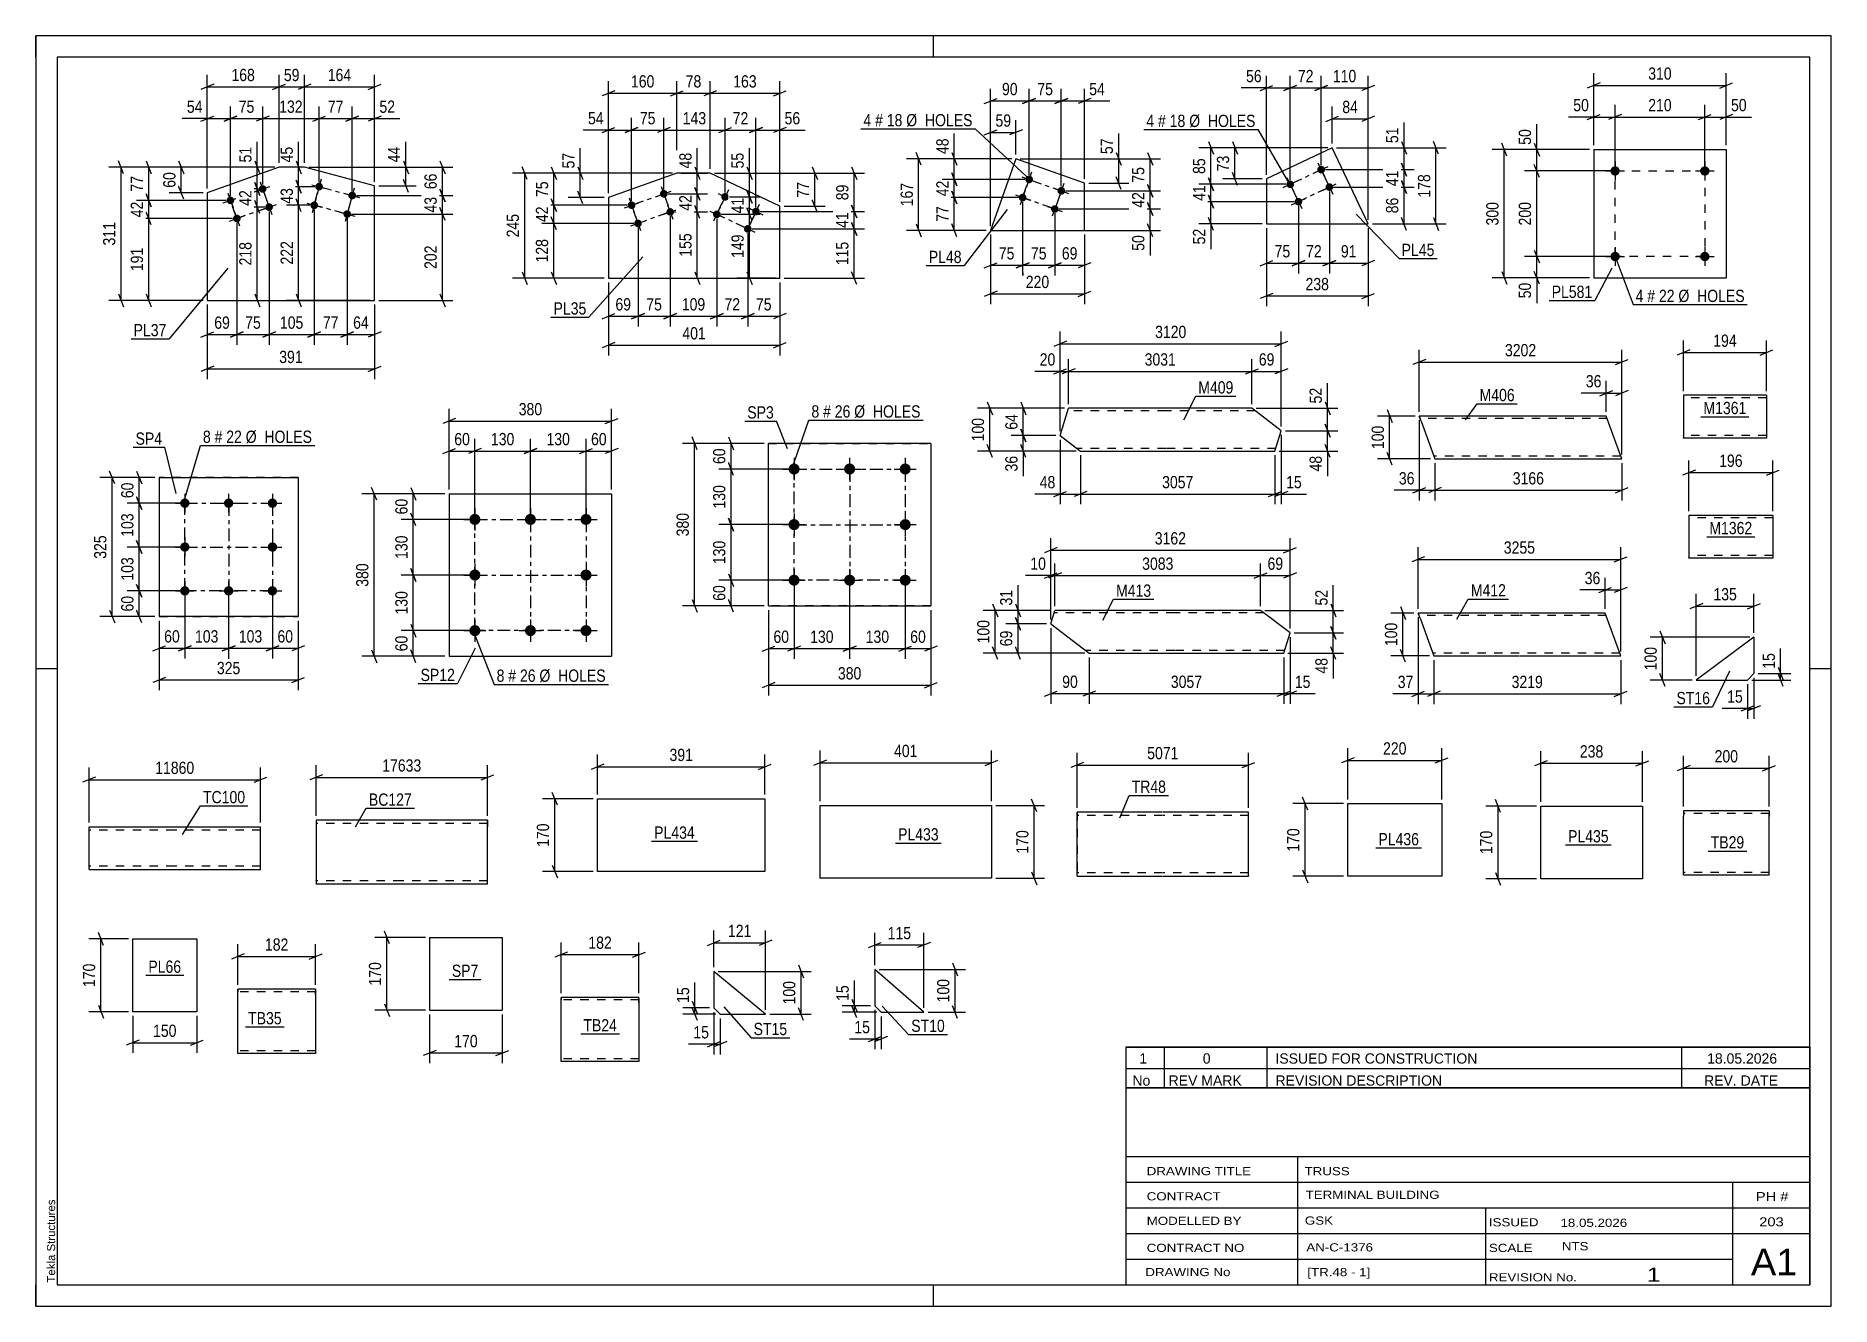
# Model space of a CAD drawing. Header units: millimetres. Extents: x 0 to 420, y 0 to 297.
import ezdxf

# ---------------------------------------------------------------- set-up
doc = ezdxf.new("R2010")
doc.units = ezdxf.units.MM
doc.linetypes.add('DXK_LINE_DOT2', pattern=[3.9198, 1.9599, -1.9599])
doc.linetypes.add('DXK_LINE_DOT3', pattern=[5.9187, 2.979, -0.9799, 0.9799, -0.9799])
doc.styles.add('Arial', font='ARIAL.TTF', dxfattribs={"height": 0.2})
doc.styles.add('Arial Narrow', font='ARIALN.TTF', dxfattribs={"height": 0.2})

# ---------------------------------------------------------------- blocks, each defined once
blk = doc.blocks.new('Unknown-283123493-1133')
at = {"color": 5, "linetype": 'Continuous'}
for p, q in [((420, 297), (0, 297)), ((0, 297), (0, 0)), ((0, 292), (0, 297)), ((210, 292), (210, 297)), ((420, 0), (420, 297)), ((415, 292), (5, 292)), ((5, 292), (5, 5)), ((415, 5), (415, 292)), ((5, 149), (0, 149)), ((420, 149), (415, 149)), ((0, 0), (0, 5)), ((5, 5), (415, 5)), ((210, 0), (210, 5)), ((0, 0), (420, 0))]:
    blk.add_line(p, q, dxfattribs=at)
at = {"color": 174, "linetype": 'Continuous', "style": 'Arial'}
blk.add_text('Tekla Structures', height=1.9102, rotation=90, dxfattribs=at).set_placement((4.5, 5.5))
blk = doc.blocks.new('Part-283123493-1381 - 1365')
at = {"color": 2, "linetype": 'Continuous'}
for p, q in [((239.63, 203.56), (241.62, 209.93)), ((264.4, 209.93), (241.62, 209.93)), ((284.5, 209.93), (264.5, 209.93)), ((291.37, 204.69), (284.5, 209.93)), ((239.63, 203.56), (244.4, 199.93)), ((289.89, 199.93), (291.37, 204.69)), ((244.4, 199.93), (264.4, 199.93)), ((264.5, 199.93), (289.89, 199.93))]:
    blk.add_line(p, q, dxfattribs=at)
at = {"color": 7, "linetype": 'DXK_LINE_DOT2'}
for p, q in [((264.4, 209.33), (241.43, 209.33)), ((285.28, 209.33), (264.5, 209.33)), ((264.4, 200.53), (243.61, 200.53)), ((290.08, 200.53), (264.5, 200.53))]:
    blk.add_line(p, q, dxfattribs=at)
blk = doc.blocks.new('Bolt-283123493-8805 - 8799')
at = {"linetype": 'Continuous'}
for points in [[(102.7, 185.24, -1), (102.7, 182.64, -1)], [(115.7, 185.24, -1), (115.7, 182.64, -1)], [(128.7, 185.24, -1), (128.7, 182.64, -1)], [(102.7, 172.24, -1), (102.7, 169.64, -1)], [(128.7, 172.24, -1), (128.7, 169.64, -1)], [(102.7, 159.24, -1), (102.7, 156.64, -1)], [(115.7, 159.24, -1), (115.7, 156.64, -1)], [(128.7, 159.24, -1), (128.7, 156.64, -1)]]:
    blk.add_hatch(color=1, dxfattribs=at).paths.add_polyline_path(points)
at = {"color": 1, "linetype": 'Continuous'}
for p, q in [((102.7, 186.54), (102.7, 181.34)), ((115.7, 186.54), (115.7, 181.34)), ((128.7, 186.54), (128.7, 181.34)), ((100.1, 183.94), (105.3, 183.94)), ((113.1, 183.94), (118.3, 183.94)), ((126.1, 183.94), (131.3, 183.94)), ((102.7, 173.54), (102.7, 168.34)), ((128.7, 173.54), (128.7, 168.34)), ((100.1, 170.94), (105.3, 170.94)), ((126.1, 170.94), (131.3, 170.94)), ((102.7, 160.54), (102.7, 155.34)), ((115.7, 160.54), (115.7, 155.34)), ((128.7, 160.54), (128.7, 155.34)), ((100.1, 157.94), (105.3, 157.94)), ((113.1, 157.94), (118.3, 157.94)), ((126.1, 157.94), (131.3, 157.94))]:
    blk.add_line(p, q, dxfattribs=at)
blk = doc.blocks.new('Part-283123493-8810 - 8799')
at = {"color": 2, "linetype": 'Continuous'}
for p, q in [((96.7, 189.94), (96.7, 151.94)), ((96.7, 189.94), (134.7, 189.94)), ((134.7, 189.94), (134.7, 151.94)), ((96.7, 151.94), (134.7, 151.94))]:
    blk.add_line(p, q, dxfattribs=at)
blk = doc.blocks.new('Part-283123493-10435 - 10424')
at = {"color": 2, "linetype": 'Continuous'}
for p, q in [((243.6, 100.51), (243.6, 115.51)), ((243.6, 115.51), (243.6, 115.51)), ((263.6, 115.51), (243.6, 115.51)), ((283.7, 115.51), (263.7, 115.51)), ((283.7, 100.51), (283.7, 115.51)), ((243.6, 100.51), (243.6, 100.51)), ((243.6, 100.51), (263.6, 100.51)), ((263.7, 100.51), (283.7, 100.51))]:
    blk.add_line(p, q, dxfattribs=at)
at = {"color": 7, "linetype": 'DXK_LINE_DOT2'}
for p, q in [((243.6, 115.51), (243.6, 100.51)), ((263.6, 114.71), (243.6, 114.71)), ((283.7, 114.71), (263.7, 114.71)), ((263.6, 101.31), (243.6, 101.31)), ((283.7, 101.31), (263.7, 101.31)), ((283.7, 100.63), (283.7, 100.51))]:
    blk.add_line(p, q, dxfattribs=at)
blk = doc.blocks.new('Part-283123493-1780 - 1764')
at = {"color": 2, "linetype": 'Continuous'}
for p, q in [((237.44, 159.54), (238.42, 162.68)), ((266.43, 162.68), (238.42, 162.68)), ((286.53, 162.68), (266.53, 162.68)), ((293.41, 157.44), (286.53, 162.68)), ((237.44, 159.54), (246.43, 152.68)), ((291.93, 152.68), (293.41, 157.44)), ((246.43, 152.68), (266.43, 152.68)), ((266.53, 152.68), (291.93, 152.68))]:
    blk.add_line(p, q, dxfattribs=at)
at = {"color": 7, "linetype": 'DXK_LINE_DOT2'}
for p, q in [((266.43, 162.08), (238.23, 162.08)), ((287.32, 162.08), (266.53, 162.08)), ((266.43, 153.28), (245.65, 153.28)), ((292.12, 153.28), (266.53, 153.28))]:
    blk.add_line(p, q, dxfattribs=at)
blk = doc.blocks.new('Part-283123493-10407 - 10400')
at = {"color": 2, "linetype": 'Continuous'}
for p, q in [((12.44, 102.08), (12.44, 112.08)), ((12.44, 112.08), (32.44, 112.08)), ((32.54, 112.08), (52.54, 112.08)), ((52.54, 102.08), (52.54, 112.08)), ((12.44, 102.08), (32.44, 102.08)), ((32.54, 102.08), (52.54, 102.08))]:
    blk.add_line(p, q, dxfattribs=at)
at = {"color": 7, "linetype": 'DXK_LINE_DOT2'}
for p, q in [((32.44, 111.28), (12.44, 111.28)), ((52.54, 111.28), (32.54, 111.28)), ((32.44, 102.88), (12.44, 102.88)), ((12.44, 102.2), (12.44, 102.08)), ((52.54, 102.88), (32.54, 102.88)), ((52.54, 102.08), (52.54, 102.2))]:
    blk.add_line(p, q, dxfattribs=at)
blk = doc.blocks.new('Bolt-283123493-7695 - 7656')
at = {"linetype": 'Continuous'}
for points in [[(177.38, 197.03, -1), (177.38, 194.43, -1)], [(190.38, 197.03, -1), (190.38, 194.43, -1)], [(203.38, 197.03, -1), (203.38, 194.43, -1)], [(177.38, 184.03, -1), (177.38, 181.43, -1)], [(203.38, 184.03, -1), (203.38, 181.43, -1)], [(177.38, 171.03, -1), (177.38, 168.43, -1)], [(190.38, 171.03, -1), (190.38, 168.43, -1)], [(203.38, 171.03, -1), (203.38, 168.43, -1)]]:
    blk.add_hatch(color=1, dxfattribs=at).paths.add_polyline_path(points)
at = {"color": 1, "linetype": 'Continuous'}
for p, q in [((177.38, 198.33), (177.38, 193.13)), ((190.38, 198.33), (190.38, 193.13)), ((203.38, 198.33), (203.38, 193.13)), ((174.78, 195.73), (179.98, 195.73)), ((187.78, 195.73), (192.98, 195.73)), ((200.78, 195.73), (205.98, 195.73)), ((177.38, 185.33), (177.38, 180.13)), ((203.38, 185.33), (203.38, 180.13)), ((174.78, 182.73), (179.98, 182.73)), ((200.78, 182.73), (205.98, 182.73)), ((177.38, 172.33), (177.38, 167.13)), ((190.38, 172.33), (190.38, 167.13)), ((203.38, 172.33), (203.38, 167.13)), ((174.78, 169.73), (179.98, 169.73)), ((187.78, 169.73), (192.98, 169.73)), ((200.78, 169.73), (205.98, 169.73))]:
    blk.add_line(p, q, dxfattribs=at)
blk = doc.blocks.new('Part-283123493-7662 - 7656')
at = {"color": 2, "linetype": 'Continuous'}
for p, q in [((171.38, 163.73), (171.38, 201.73)), ((209.38, 201.73), (171.38, 201.73)), ((209.38, 201.73), (209.38, 163.73)), ((171.38, 163.73), (209.38, 163.73))]:
    blk.add_line(p, q, dxfattribs=at)
at = {"color": 7, "linetype": 'DXK_LINE_DOT2'}
for p, q in [((171.38, 201.73), (209.38, 201.73)), ((209.38, 163.73), (171.38, 163.73))]:
    blk.add_line(p, q, dxfattribs=at)
blk = doc.blocks.new('Part-283123493-1661 - 1645')
at = {"color": 2, "linetype": 'Continuous'}
for p, q in [((324.1, 206.92), (323.66, 208.12)), ((347.3, 208.12), (323.66, 208.12)), ((324.1, 206.92), (327.3, 198.12)), ((367.4, 208.12), (347.4, 208.12)), ((371.04, 198.12), (367.4, 208.12)), ((327.3, 198.12), (347.3, 198.12)), ((347.4, 198.12), (371.04, 198.12))]:
    blk.add_line(p, q, dxfattribs=at)
at = {"color": 7, "linetype": 'DXK_LINE_DOT2'}
for p, q in [((323.66, 208.12), (323.7, 208.03)), ((323.7, 208.03), (323.79, 207.77)), ((347.3, 207.52), (323.88, 207.52)), ((367.62, 207.52), (347.4, 207.52)), ((347.3, 198.72), (327.08, 198.72)), ((370.82, 198.72), (347.4, 198.72))]:
    blk.add_line(p, q, dxfattribs=at)
blk = doc.blocks.new('Part-283123493-2400 - 2384')
at = {"color": 2, "linetype": 'Continuous'}
for p, q in [((28.84, 193.74), (28.84, 161.24)), ((28.84, 193.74), (61.34, 193.74)), ((61.34, 193.74), (61.34, 161.24)), ((61.34, 161.24), (28.84, 161.24))]:
    blk.add_line(p, q, dxfattribs=at)
at = {"color": 7, "linetype": 'DXK_LINE_DOT2'}
for p, q in [((61.34, 193.74), (28.84, 193.74)), ((28.84, 161.24), (61.34, 161.24))]:
    blk.add_line(p, q, dxfattribs=at)
blk = doc.blocks.new('Bolt-283123493-2433 - 2384')
at = {"linetype": 'Continuous'}
for points in [[(34.84, 188.84, -1), (34.84, 186.64, -1)], [(45.09, 188.84, -1), (45.09, 186.64, -1)], [(55.34, 188.84, -1), (55.34, 186.64, -1)], [(34.84, 178.59, -1), (34.84, 176.39, -1)], [(55.34, 178.59, -1), (55.34, 176.39, -1)], [(34.84, 168.34, -1), (34.84, 166.14, -1)], [(45.09, 168.34, -1), (45.09, 166.14, -1)], [(55.34, 168.34, -1), (55.34, 166.14, -1)]]:
    blk.add_hatch(color=1, dxfattribs=at).paths.add_polyline_path(points)
at = {"color": 1, "linetype": 'Continuous'}
for p, q in [((34.84, 189.94), (34.84, 185.54)), ((45.09, 189.94), (45.09, 185.54)), ((55.34, 189.94), (55.34, 185.54)), ((32.64, 187.74), (37.04, 187.74)), ((42.89, 187.74), (47.29, 187.74)), ((53.14, 187.74), (57.54, 187.74)), ((32.64, 177.49), (37.04, 177.49)), ((34.84, 179.69), (34.84, 175.29)), ((53.14, 177.49), (57.54, 177.49)), ((55.34, 179.69), (55.34, 175.29)), ((34.84, 169.44), (34.84, 165.04)), ((45.09, 169.44), (45.09, 165.04)), ((55.34, 169.44), (55.34, 165.04)), ((32.64, 167.24), (37.04, 167.24)), ((42.89, 167.24), (47.29, 167.24)), ((53.14, 167.24), (57.54, 167.24))]:
    blk.add_line(p, q, dxfattribs=at)
blk = doc.blocks.new('Part-283123493-1247 - 1229')
at = {"color": 2, "linetype": 'Continuous'}
for p, q in [((323.83, 160.85), (323.39, 162.05)), ((347.04, 162.05), (323.39, 162.05)), ((323.83, 160.85), (327.04, 152.05)), ((367.14, 162.05), (347.14, 162.05)), ((370.78, 152.05), (367.14, 162.05)), ((327.04, 152.05), (347.04, 152.05)), ((347.14, 152.05), (370.78, 152.05))]:
    blk.add_line(p, q, dxfattribs=at)
at = {"color": 7, "linetype": 'DXK_LINE_DOT2'}
for p, q in [((323.39, 162.05), (323.42, 161.96)), ((323.42, 161.96), (323.52, 161.7)), ((347.04, 161.45), (323.61, 161.45)), ((367.36, 161.45), (347.14, 161.45)), ((347.04, 152.65), (326.82, 152.65)), ((370.56, 152.65), (347.14, 152.65))]:
    blk.add_line(p, q, dxfattribs=at)
blk = doc.blocks.new('Part-283123493-8915 - 8911')
at = {"color": 2, "linetype": 'Continuous'}
for p, q in [((85.55, 113.63), (65.55, 113.63)), ((65.55, 113.63), (65.55, 98.63)), ((105.65, 113.63), (85.65, 113.63)), ((105.65, 113.63), (105.65, 112.03)), ((105.65, 98.63), (105.65, 112.03)), ((85.55, 98.63), (65.55, 98.63)), ((105.65, 98.63), (85.65, 98.63))]:
    blk.add_line(p, q, dxfattribs=at)
at = {"color": 7, "linetype": 'DXK_LINE_DOT2'}
for p, q in [((105.65, 112.03), (105.65, 113.51)), ((85.55, 112.83), (65.55, 112.83)), ((105.65, 112.83), (85.65, 112.83)), ((65.55, 99.43), (65.55, 99.49)), ((85.55, 99.43), (65.55, 99.43)), ((105.65, 99.43), (85.65, 99.43)), ((105.65, 99.43), (105.65, 99.49))]:
    blk.add_line(p, q, dxfattribs=at)
blk = doc.blocks.new('Part-283123493-8938 - 8932')
at = {"color": 2, "linetype": 'Continuous'}
for p, q in [((149.97, 264.89), (133.95, 259.2)), ((157.74, 264.89), (149.97, 264.89)), ((174.04, 257.18), (157.74, 264.89)), ((133.95, 259.2), (133.95, 240.37)), ((174.04, 240.37), (174.04, 257.18)), ((133.95, 240.37), (174.04, 240.37))]:
    blk.add_line(p, q, dxfattribs=at)
blk = doc.blocks.new('Bolt-283123493-8971 - 8932')
at = {"linetype": 'Continuous'}
for points in [[(147.75, 260.38, -1), (146.05, 259.78, -1)], [(140.21, 257.71, -1), (138.51, 257.11, -1)], [(149.25, 256.14, -1), (147.56, 255.54, -1)], [(141.71, 253.47, -1), (140.02, 252.87, -1)]]:
    blk.add_hatch(color=1, dxfattribs=at).paths.add_polyline_path(points)
at = {"color": 1, "linetype": 'Continuous'}
for p, q in [((145.21, 259.48), (148.6, 260.68)), ((146.3, 261.78), (147.5, 258.39)), ((137.67, 256.81), (141.06, 258.01)), ((138.76, 259.11), (139.96, 255.71)), ((146.71, 255.24), (150.1, 256.44)), ((147.8, 257.54), (149.01, 254.15)), ((139.17, 252.57), (142.56, 253.77)), ((140.26, 254.86), (141.47, 251.47))]:
    blk.add_line(p, q, dxfattribs=at)
blk = doc.blocks.new('Bolt-283123493-8976 - 8932')
at = {"linetype": 'Continuous'}
for points in [[(162.05, 258.97, -1), (160.43, 259.74, -1)], [(169.28, 255.55, -1), (167.66, 256.32, -1)], [(160.13, 254.91, -1), (158.5, 255.68, -1)], [(167.36, 251.49, -1), (165.73, 252.26, -1)]]:
    blk.add_hatch(color=1, dxfattribs=at).paths.add_polyline_path(points)
at = {"color": 1, "linetype": 'Continuous'}
for p, q in [((162.01, 260.99), (160.47, 257.73)), ((160.08, 256.92), (158.55, 253.66)), ((159.61, 260.13), (162.87, 258.59)), ((166.84, 256.71), (170.1, 255.17)), ((169.24, 257.57), (167.7, 254.31)), ((157.69, 256.06), (160.94, 254.52)), ((164.92, 252.64), (168.17, 251.1)), ((167.32, 253.5), (165.78, 250.24))]:
    blk.add_line(p, q, dxfattribs=at)
blk = doc.blocks.new('Bolt-283123493-9336 - 9330')
at = {"linetype": 'Continuous'}
for points in [[(53.9, 261.52, -1), (52.21, 260.92, -1)], [(46.36, 258.84, -1), (44.67, 258.24, -1)], [(55.41, 257.28, -1), (53.71, 256.67, -1)], [(47.87, 254.6, -1), (46.17, 254, -1)]]:
    blk.add_hatch(color=1, dxfattribs=at).paths.add_polyline_path(points)
at = {"color": 1, "linetype": 'Continuous'}
for p, q in [((51.36, 260.61), (54.75, 261.82)), ((52.45, 262.91), (53.66, 259.52)), ((43.82, 257.94), (47.21, 259.14)), ((44.91, 260.24), (46.12, 256.85)), ((52.86, 256.37), (56.26, 257.58)), ((53.96, 258.67), (55.16, 255.28)), ((45.32, 253.7), (48.72, 254.9)), ((46.42, 256), (47.62, 252.6))]:
    blk.add_line(p, q, dxfattribs=at)
blk = doc.blocks.new('Bolt-283123493-9341 - 9330')
at = {"linetype": 'Continuous'}
for points in [[(67.13, 261.52, -1), (65.39, 261.98, -1)], [(74.87, 259.46, -1), (73.13, 259.93, -1)], [(65.98, 257.17, -1), (64.24, 257.63, -1)], [(73.71, 255.11, -1), (71.97, 255.58, -1)]]:
    blk.add_hatch(color=1, dxfattribs=at).paths.add_polyline_path(points)
at = {"color": 1, "linetype": 'Continuous'}
for p, q in [((64.52, 262.21), (68, 261.29)), ((66.73, 263.49), (65.8, 260.01)), ((74.46, 261.43), (73.53, 257.95)), ((63.37, 257.86), (66.85, 256.94)), ((65.57, 259.14), (64.64, 255.66)), ((72.26, 260.16), (75.73, 259.23)), ((73.3, 257.08), (72.38, 253.61)), ((71.1, 255.81), (74.58, 254.88))]:
    blk.add_line(p, q, dxfattribs=at)
blk = doc.blocks.new('Part-283123493-9346 - 9330')
at = {"color": 2, "linetype": 'Continuous'}
for p, q in [((56.89, 266.29), (40.1, 260.34)), ((62.82, 266.29), (56.89, 266.29)), ((79.24, 261.92), (62.82, 266.29)), ((79.24, 235.16), (79.24, 261.92)), ((40.1, 260.34), (40.1, 235.16)), ((40.1, 235.16), (79.24, 235.16))]:
    blk.add_line(p, q, dxfattribs=at)
blk = doc.blocks.new('Part-283123493-9680 - 9674')
at = {"color": 2, "linetype": 'Continuous'}
for p, q in [((303.26, 270.82), (287.9, 263.55)), ((311.68, 253.03), (303.26, 270.82)), ((287.9, 263.55), (287.9, 253.03)), ((287.9, 253.03), (311.68, 253.03))]:
    blk.add_line(p, q, dxfattribs=at)
blk = doc.blocks.new('Bolt-283123493-9685 - 9674')
at = {"linetype": 'Continuous'}
for points in [[(301.51, 266.11, -1), (299.88, 265.34, -1)], [(294.27, 262.69, -1), (292.65, 261.92, -1)], [(303.43, 262.04, -1), (301.8, 261.27, -1)], [(296.2, 258.62, -1), (294.57, 257.85, -1)]]:
    blk.add_hatch(color=1, dxfattribs=at).paths.add_polyline_path(points)
at = {"color": 1, "linetype": 'Continuous'}
for p, q in [((299.07, 264.96), (302.32, 266.5)), ((299.92, 267.35), (301.46, 264.1)), ((291.83, 261.54), (295.09, 263.08)), ((292.69, 263.93), (294.23, 260.68)), ((300.99, 260.89), (304.24, 262.43)), ((301.85, 263.29), (303.39, 260.03)), ((293.76, 257.47), (297.01, 259.01)), ((294.62, 259.87), (296.15, 256.61))]:
    blk.add_line(p, q, dxfattribs=at)
blk = doc.blocks.new('Bolt-283123493-9856 - 9850')
at = {"linetype": 'Continuous'}
for points in [[(233.21, 263.14, -1), (231.51, 263.75, -1)], [(240.75, 260.47, -1), (239.05, 261.07, -1)], [(231.7, 258.9, -1), (230.01, 259.51, -1)], [(239.24, 256.23, -1), (237.55, 256.83, -1)]]:
    blk.add_hatch(color=1, dxfattribs=at).paths.add_polyline_path(points)
at = {"color": 1, "linetype": 'Continuous'}
for p, q in [((232.96, 265.14), (231.76, 261.75)), ((231.46, 260.9), (230.25, 257.51)), ((230.66, 264.05), (234.06, 262.84)), ((238.2, 261.37), (241.6, 260.17)), ((240.5, 262.47), (239.3, 259.07)), ((229.16, 259.81), (232.55, 258.6)), ((236.7, 257.13), (240.09, 255.93)), ((239, 258.23), (237.79, 254.83))]:
    blk.add_line(p, q, dxfattribs=at)
blk = doc.blocks.new('Part-283123493-9861 - 9850')
at = {"color": 2, "linetype": 'Continuous'}
for p, q in [((229.29, 268.25), (223.36, 251.53)), ((245.31, 262.57), (229.29, 268.25)), ((245.31, 251.53), (245.31, 262.57)), ((223.36, 251.53), (245.31, 251.53))]:
    blk.add_line(p, q, dxfattribs=at)
blk = doc.blocks.new('Part-283123493-10041 - 10036')
at = {"color": 2, "linetype": 'Continuous'}
for p, q in [((122.89, 70.99), (122.89, 72.19)), ((122.89, 72.19), (122.89, 72.19)), ((141.09, 72.19), (122.89, 72.19)), ((141.09, 72.1), (141.09, 72.19)), ((141.09, 72.1), (141.09, 70.99)), ((122.89, 57.19), (122.89, 70.99)), ((141.09, 70.99), (141.09, 57.19)), ((122.89, 57.19), (122.89, 57.19)), ((141.09, 57.19), (122.89, 57.19))]:
    blk.add_line(p, q, dxfattribs=at)
at = {"color": 7, "linetype": 'DXK_LINE_DOT2'}
for p, q in [((122.89, 72.19), (122.89, 72.19)), ((122.89, 72.19), (122.89, 72.1)), ((122.89, 72.1), (122.89, 71.59)), ((122.89, 57.19), (122.89, 71.59)), ((122.89, 71.59), (122.89, 71.59)), ((141.09, 71.59), (122.89, 71.59)), ((122.89, 71.55), (122.89, 71.59)), ((122.89, 71.45), (122.89, 71.55)), ((122.89, 71.42), (122.89, 71.45)), ((122.89, 71.22), (122.89, 71.42)), ((141.09, 70.99), (141.09, 71.84)), ((122.89, 57.84), (122.89, 57.93)), ((122.89, 57.79), (122.89, 57.79)), ((141.09, 57.79), (122.89, 57.79)), ((122.89, 57.19), (122.89, 57.19)), ((141.09, 57.79), (141.09, 57.84))]:
    blk.add_line(p, q, dxfattribs=at)
blk = doc.blocks.new('Part-283123493-10061 - 10057')
at = {"color": 2, "linetype": 'Continuous'}
for p, q in [((92.12, 86.18), (92.12, 69.18)), ((92.12, 86.18), (109.12, 86.18)), ((109.12, 86.18), (109.12, 69.18)), ((92.12, 69.18), (109.12, 69.18))]:
    blk.add_line(p, q, dxfattribs=at)
blk = doc.blocks.new('Part-283123493-10092 - 10088')
at = {"color": 2, "linetype": 'Continuous'}
for p, q in [((183.46, 100.03), (183.46, 117.03)), ((183.46, 117.03), (203.46, 117.03)), ((203.56, 117.03), (223.56, 117.03)), ((223.56, 117.03), (223.56, 100.03)), ((203.46, 100.03), (183.46, 100.03)), ((223.56, 100.03), (203.56, 100.03))]:
    blk.add_line(p, q, dxfattribs=at)
blk = doc.blocks.new('Part-283123493-10124 - 10120')
at = {"color": 2, "linetype": 'Continuous'}
for p, q in [((131.41, 101.62), (131.41, 118.62)), ((131.41, 118.62), (170.55, 118.62)), ((170.55, 118.62), (170.55, 101.62)), ((170.55, 101.62), (131.41, 101.62))]:
    blk.add_line(p, q, dxfattribs=at)
blk = doc.blocks.new('Part-283123493-10155 - 10151')
at = {"color": 2, "linetype": 'Continuous'}
for p, q in [((352.08, 99.92), (352.08, 116.92)), ((352.08, 116.92), (375.85, 116.92)), ((375.85, 116.92), (375.85, 99.92)), ((375.85, 99.92), (352.08, 99.92))]:
    blk.add_line(p, q, dxfattribs=at)
blk = doc.blocks.new('Part-283123493-10186 - 10182')
at = {"color": 2, "linetype": 'Continuous'}
for p, q in [((306.95, 100.49), (306.95, 117.49)), ((306.95, 117.49), (328.9, 117.49)), ((328.9, 117.49), (328.9, 100.49)), ((328.9, 100.49), (306.95, 100.49))]:
    blk.add_line(p, q, dxfattribs=at)
blk = doc.blocks.new('Part-283123493-10218 - 10213')
at = {"color": 2, "linetype": 'Continuous'}
for p, q in [((385.49, 115.78), (385.49, 114.58)), ((405.49, 115.78), (385.49, 115.78)), ((385.49, 101.52), (385.49, 114.58)), ((405.49, 115.69), (405.49, 115.78)), ((405.49, 115.69), (405.49, 114.58)), ((405.49, 100.78), (405.49, 114.58)), ((385.49, 100.87), (385.49, 101.52)), ((385.49, 100.78), (385.49, 100.87)), ((405.49, 100.78), (385.49, 100.78))]:
    blk.add_line(p, q, dxfattribs=at)
at = {"color": 7, "linetype": 'DXK_LINE_DOT2'}
for p, q in [((405.49, 115.18), (385.49, 115.18)), ((405.49, 114.58), (405.49, 115.43)), ((385.49, 101.52), (385.49, 101.13)), ((385.49, 101.38), (385.49, 101.42)), ((405.49, 101.38), (385.49, 101.38)), ((405.49, 101.38), (405.49, 101.42)), ((385.49, 100.78), (385.49, 100.78))]:
    blk.add_line(p, q, dxfattribs=at)
blk = doc.blocks.new('Part-283123493-10238 - 10234')
at = {"color": 2, "linetype": 'Continuous'}
for p, q in [((22.65, 68.84), (22.65, 85.84)), ((22.65, 85.84), (37.65, 85.84)), ((37.65, 85.84), (37.65, 68.84)), ((37.65, 68.84), (22.65, 68.84))]:
    blk.add_line(p, q, dxfattribs=at)
blk = doc.blocks.new('Part-283123493-10281 - 10265')
at = {"color": 2, "linetype": 'Continuous'}
for p, q in [((170.7, 68.26), (158.61, 78.26)), ((158.61, 78.26), (158.61, 69.76)), ((158.61, 69.76), (160.11, 68.26)), ((160.11, 68.26), (170.7, 68.26))]:
    blk.add_line(p, q, dxfattribs=at)
blk = doc.blocks.new('Part-283123493-10330 - 10324')
at = {"color": 2, "linetype": 'Continuous'}
for p, q in [((401.96, 156.39), (388.46, 146.39)), ((401.96, 156.39), (401.96, 147.89)), ((400.46, 146.39), (401.96, 147.89)), ((388.46, 146.39), (400.46, 146.39))]:
    blk.add_line(p, q, dxfattribs=at)
blk = doc.blocks.new('Part-283123493-10384 - 10379')
at = {"color": 2, "linetype": 'Continuous'}
for p, q in [((47.24, 72.88), (47.24, 74.08)), ((47.24, 74.08), (47.24, 74.08)), ((65.44, 74.08), (47.24, 74.08)), ((47.24, 59.08), (47.24, 72.88)), ((65.44, 73.99), (65.44, 74.08)), ((65.44, 73.99), (65.44, 72.88)), ((65.44, 72.88), (65.44, 59.08)), ((47.24, 59.08), (47.24, 59.08)), ((65.44, 59.08), (47.24, 59.08))]:
    blk.add_line(p, q, dxfattribs=at)
at = {"color": 7, "linetype": 'DXK_LINE_DOT2'}
for p, q in [((47.24, 74.08), (47.24, 74.08)), ((47.24, 74.08), (47.24, 73.99)), ((47.24, 73.99), (47.24, 73.48)), ((47.24, 59.08), (47.24, 73.48)), ((47.24, 73.48), (47.24, 73.48)), ((65.44, 73.48), (47.24, 73.48)), ((47.24, 73.43), (47.24, 73.48)), ((47.24, 73.34), (47.24, 73.43)), ((47.24, 73.3), (47.24, 73.34)), ((47.24, 73.11), (47.24, 73.3)), ((65.44, 72.88), (65.44, 73.73)), ((47.24, 59.72), (47.24, 59.82)), ((47.24, 59.68), (47.24, 59.68)), ((65.44, 59.68), (47.24, 59.68)), ((47.24, 59.08), (47.24, 59.08)), ((65.44, 59.68), (65.44, 59.72))]:
    blk.add_line(p, q, dxfattribs=at)
blk = doc.blocks.new('Part-283123493-10458 - 10452')
at = {"color": 2, "linetype": 'Continuous'}
for p, q in [((207.77, 68.74), (196.27, 78.74)), ((196.27, 78.74), (196.27, 70.24)), ((196.27, 70.24), (197.77, 68.74)), ((197.77, 68.74), (207.77, 68.74))]:
    blk.add_line(p, q, dxfattribs=at)
blk = doc.blocks.new('Part-283123493-10507 - 10501')
at = {"color": 2, "linetype": 'Continuous'}
for p, q in [((404.89, 212.96), (385.45, 212.96)), ((385.45, 212.96), (385.45, 203.05)), ((404.89, 212.96), (404.89, 202.96)), ((385.45, 202.96), (385.45, 203.05)), ((404.89, 202.96), (385.45, 202.96))]:
    blk.add_line(p, q, dxfattribs=at)
at = {"color": 7, "linetype": 'DXK_LINE_DOT2'}
for p, q in [((404.89, 212.36), (385.45, 212.36)), ((385.45, 203.56), (385.45, 203.61)), ((404.89, 203.56), (385.45, 203.56)), ((404.89, 203.56), (404.89, 203.61))]:
    blk.add_line(p, q, dxfattribs=at)
blk = doc.blocks.new('Part-283123493-10567 - 10523')
at = {"color": 2, "linetype": 'Continuous'}
for p, q in [((364.46, 270.42), (364.46, 240.42)), ((364.46, 270.42), (395.46, 270.42)), ((395.46, 270.42), (395.46, 240.42)), ((364.46, 240.42), (395.46, 240.42))]:
    blk.add_line(p, q, dxfattribs=at)
blk = doc.blocks.new('Bolt-283123493-10557 - 10523')
at = {"linetype": 'Continuous'}
for points in [[(370.56, 265.42, -1), (368.36, 265.42, -1)], [(391.56, 265.42, -1), (389.36, 265.42, -1)]]:
    blk.add_hatch(color=1, dxfattribs=at).paths.add_polyline_path(points)
at = {"color": 1, "linetype": 'Continuous'}
for p, q in [((367.26, 265.42), (371.66, 265.42)), ((369.46, 267.62), (369.46, 263.22)), ((388.26, 265.42), (392.66, 265.42)), ((390.46, 267.62), (390.46, 263.22))]:
    blk.add_line(p, q, dxfattribs=at)
blk = doc.blocks.new('Bolt-283123493-10562 - 10523')
at = {"linetype": 'Continuous'}
for points in [[(370.56, 245.42, -1), (368.36, 245.42, -1)], [(391.56, 245.42, -1), (389.36, 245.42, -1)]]:
    blk.add_hatch(color=1, dxfattribs=at).paths.add_polyline_path(points)
at = {"color": 1, "linetype": 'Continuous'}
for p, q in [((367.26, 245.42), (371.66, 245.42)), ((369.46, 247.62), (369.46, 243.22)), ((388.26, 245.42), (392.66, 245.42)), ((390.46, 247.62), (390.46, 243.22))]:
    blk.add_line(p, q, dxfattribs=at)
blk = doc.blocks.new('Part-283123493-10686 - 10680')
at = {"color": 2, "linetype": 'Continuous'}
for p, q in [((406.36, 184.89), (386.74, 184.89)), ((386.74, 184.89), (386.74, 174.98)), ((406.36, 184.89), (406.36, 174.89)), ((386.74, 174.89), (386.74, 174.98)), ((406.36, 174.89), (386.74, 174.89))]:
    blk.add_line(p, q, dxfattribs=at)
at = {"color": 7, "linetype": 'DXK_LINE_DOT2'}
for p, q in [((406.36, 184.29), (386.74, 184.29)), ((386.74, 175.49), (386.74, 175.53)), ((406.36, 175.49), (386.74, 175.49)), ((406.36, 175.49), (406.36, 175.53))]:
    blk.add_line(p, q, dxfattribs=at)
blk = doc.blocks.new('Rectangle-283123493-8897 - 8799')
at = {"color": 1, "linetype": 'DXK_LINE_DOT3'}
blk.add_lwpolyline([(102.7, 183.94), (128.7, 183.94), (128.7, 157.94), (102.7, 157.94), (102.7, 183.94)], close=True, dxfattribs=at)
blk = doc.blocks.new('Rectangle-283123493-7783 - 7656')
at = {"color": 1, "linetype": 'DXK_LINE_DOT3'}
blk.add_lwpolyline([(177.38, 195.73), (203.38, 195.73), (203.38, 169.73), (177.38, 169.73), (177.38, 195.73)], close=True, dxfattribs=at)
blk = doc.blocks.new('Rectangle-283123493-2523 - 2384')
at = {"color": 1, "linetype": 'DXK_LINE_DOT3'}
blk.add_lwpolyline([(34.84, 187.74), (55.34, 187.74), (55.34, 167.24), (34.84, 167.24), (34.84, 187.74)], close=True, dxfattribs=at)
blk = doc.blocks.new('Line-283123493-9230 - 8932')
at = {"color": 1, "linetype": 'DXK_LINE_DOT3'}
blk.add_line((139.36, 257.41), (146.9, 260.08), dxfattribs=at)
blk = doc.blocks.new('Line-283123493-9602 - 9330')
at = {"color": 1, "linetype": 'DXK_LINE_DOT3'}
blk.add_line((45.52, 258.54), (53.06, 261.22), dxfattribs=at)
blk = doc.blocks.new('Line-283123493-9839 - 9674')
at = {"color": 1, "linetype": 'DXK_LINE_DOT3'}
blk.add_line((293.46, 262.31), (300.69, 265.73), dxfattribs=at)
blk = doc.blocks.new('Line-283123493-10021 - 9850')
at = {"color": 1, "linetype": 'DXK_LINE_DOT3'}
blk.add_line((232.36, 263.45), (239.9, 260.77), dxfattribs=at)
blk = doc.blocks.new('Rectangle-283123493-16461 - 10523')
at = {"color": 1, "linetype": 'DXK_LINE_DOT2'}
blk.add_lwpolyline([(369.46, 265.42), (390.46, 265.42), (390.46, 245.42), (369.46, 245.42), (369.46, 265.42)], close=True, dxfattribs=at)
blk = doc.blocks.new('Line-283123493-8883 - 8799')
at = {"color": 1, "linetype": 'DXK_LINE_DOT3'}
blk.add_line((115.7, 183.94), (115.7, 157.94), dxfattribs=at)
blk = doc.blocks.new('Line-283123493-7769 - 7656')
at = {"color": 1, "linetype": 'DXK_LINE_DOT3'}
blk.add_line((190.44, 195.73), (190.44, 169.73), dxfattribs=at)
blk = doc.blocks.new('Line-283123493-2508 - 2384')
at = {"color": 1, "linetype": 'DXK_LINE_DOT3'}
blk.add_line((45.14, 187.74), (45.14, 167.24), dxfattribs=at)
blk = doc.blocks.new('Line-283123493-9237 - 8932')
at = {"color": 1, "linetype": 'DXK_LINE_DOT3'}
blk.add_line((146.9, 260.08), (148.41, 255.84), dxfattribs=at)
blk = doc.blocks.new('Line-283123493-9609 - 9330')
at = {"color": 1, "linetype": 'DXK_LINE_DOT3'}
blk.add_line((53.06, 261.22), (54.56, 256.98), dxfattribs=at)
blk = doc.blocks.new('Line-283123493-9832 - 9674')
at = {"color": 1, "linetype": 'DXK_LINE_DOT3'}
blk.add_line((300.69, 265.73), (302.62, 261.66), dxfattribs=at)
blk = doc.blocks.new('Line-283123493-10014 - 9850')
at = {"color": 1, "linetype": 'DXK_LINE_DOT3'}
blk.add_line((239.9, 260.77), (238.4, 256.53), dxfattribs=at)
blk = doc.blocks.new('Line-283123493-8890 - 8799')
at = {"color": 1, "linetype": 'DXK_LINE_DOT3'}
blk.add_line((102.7, 170.94), (128.7, 170.94), dxfattribs=at)
blk = doc.blocks.new('Line-283123493-7776 - 7656')
at = {"color": 1, "linetype": 'DXK_LINE_DOT3'}
blk.add_line((177.38, 182.66), (203.38, 182.66), dxfattribs=at)
blk = doc.blocks.new('Line-283123493-2516 - 2384')
at = {"color": 1, "linetype": 'DXK_LINE_DOT3'}
blk.add_line((34.84, 177.43), (55.34, 177.43), dxfattribs=at)
blk = doc.blocks.new('Line-283123493-9244 - 8932')
at = {"color": 1, "linetype": 'DXK_LINE_DOT3'}
blk.add_line((148.41, 255.84), (140.87, 253.17), dxfattribs=at)
blk = doc.blocks.new('Line-283123493-9616 - 9330')
at = {"color": 1, "linetype": 'DXK_LINE_DOT3'}
blk.add_line((54.56, 256.98), (47.02, 254.3), dxfattribs=at)
blk = doc.blocks.new('Line-283123493-9825 - 9674')
at = {"color": 1, "linetype": 'DXK_LINE_DOT3'}
blk.add_line((302.62, 261.66), (295.38, 258.24), dxfattribs=at)
blk = doc.blocks.new('Line-283123493-10007 - 9850')
at = {"color": 1, "linetype": 'DXK_LINE_DOT3'}
blk.add_line((238.4, 256.53), (230.86, 259.2), dxfattribs=at)
blk = doc.blocks.new('Line-283123493-9251 - 8932')
at = {"color": 1, "linetype": 'DXK_LINE_DOT3'}
blk.add_line((140.87, 253.17), (139.36, 257.41), dxfattribs=at)
blk = doc.blocks.new('Line-283123493-9623 - 9330')
at = {"color": 1, "linetype": 'DXK_LINE_DOT3'}
blk.add_line((47.02, 254.3), (45.52, 258.54), dxfattribs=at)
blk = doc.blocks.new('Line-283123493-9818 - 9674')
at = {"color": 1, "linetype": 'DXK_LINE_DOT3'}
blk.add_line((295.38, 258.24), (293.46, 262.31), dxfattribs=at)
blk = doc.blocks.new('Line-283123493-10000 - 9850')
at = {"color": 1, "linetype": 'DXK_LINE_DOT3'}
blk.add_line((230.86, 259.2), (232.36, 263.45), dxfattribs=at)
blk = doc.blocks.new('Line-283123493-9258 - 8932')
at = {"color": 1, "linetype": 'DXK_LINE_DOT3'}
blk.add_line((161.24, 259.36), (168.47, 255.94), dxfattribs=at)
blk = doc.blocks.new('Line-283123493-9630 - 9330')
at = {"color": 1, "linetype": 'DXK_LINE_DOT3'}
blk.add_line((66.26, 261.75), (74, 259.69), dxfattribs=at)
blk = doc.blocks.new('Line-283123493-9265 - 8932')
at = {"color": 1, "linetype": 'DXK_LINE_DOT3'}
blk.add_line((168.47, 255.94), (166.55, 251.87), dxfattribs=at)
blk = doc.blocks.new('Line-283123493-9637 - 9330')
at = {"color": 1, "linetype": 'DXK_LINE_DOT3'}
blk.add_line((74, 259.69), (72.84, 255.35), dxfattribs=at)
blk = doc.blocks.new('Line-283123493-9272 - 8932')
at = {"color": 1, "linetype": 'DXK_LINE_DOT3'}
blk.add_line((166.55, 251.87), (159.31, 255.29), dxfattribs=at)
blk = doc.blocks.new('Line-283123493-9644 - 9330')
at = {"color": 1, "linetype": 'DXK_LINE_DOT3'}
blk.add_line((72.84, 255.35), (65.11, 257.4), dxfattribs=at)
blk = doc.blocks.new('Line-283123493-9279 - 8932')
at = {"color": 1, "linetype": 'DXK_LINE_DOT3'}
blk.add_line((159.31, 255.29), (161.24, 259.36), dxfattribs=at)
blk = doc.blocks.new('Line-283123493-9651 - 9330')
at = {"color": 1, "linetype": 'DXK_LINE_DOT3'}
blk.add_line((65.11, 257.4), (66.26, 261.75), dxfattribs=at)
blk = doc.blocks.new('StraightDimension-283123493-1525 - 1365')
at = {"color": 7, "linetype": 'Continuous'}
for p, q in [((239.63, 204.56), (239.63, 227.86)), ((291.37, 205.69), (291.37, 227.86)), ((241.13, 225.61), (238.13, 224.41)), ((239.63, 225.01), (291.37, 225.01)), ((289.87, 224.41), (292.87, 225.61))]:
    blk.add_line(p, q, dxfattribs=at)
at = {"color": 0}
blk.add_wipeout([(269.76, 225.76), (269.76, 229.96), (261.25, 229.96), (261.25, 225.76)], dxfattribs=at)
at = {"color": 3, "style": 'Arial Narrow'}
blk.add_text('3120', height=2.863, dxfattribs=at).set_placement((261.85, 226.36))
blk = doc.blocks.new('StraightDimension-283123493-1401 - 1365')
at = {"color": 7, "linetype": 'Continuous'}
for p, q in [((243.12, 219.17), (240.12, 217.97)), ((241.62, 210.93), (241.62, 221.42)), ((241.62, 218.57), (284.5, 218.57)), ((283, 217.97), (286, 219.17)), ((284.5, 210.93), (284.5, 221.42))]:
    blk.add_line(p, q, dxfattribs=at)
at = {"color": 0}
blk.add_wipeout([(267.31, 219.32), (267.31, 223.52), (258.8, 223.52), (258.8, 219.32)], dxfattribs=at)
at = {"color": 3, "style": 'Arial Narrow'}
blk.add_text('3031', height=2.863, dxfattribs=at).set_placement((259.4, 219.92))
blk = doc.blocks.new('StraightDimension-283123493-1384 - 1365')
at = {"color": 7, "linetype": 'Continuous'}
for p, q in [((238.13, 217.97), (241.13, 219.17)), ((239.63, 204.56), (239.63, 221.42)), ((239.63, 218.57), (241.62, 218.57)), ((243.12, 219.17), (240.12, 217.97)), ((241.62, 210.93), (241.62, 221.42))]:
    blk.add_line(p, q, dxfattribs=at)
at = {"color": 0}
blk.add_wipeout([(239.11, 219.32), (239.11, 223.52), (234.25, 223.52), (234.25, 219.32)], dxfattribs=at)
at = {"color": 7, "linetype": 'Continuous'}
blk.add_line((239.63, 218.57), (233.73, 218.57), dxfattribs=at)
blk.add_line((239.63, 218.57), (233.73, 218.57), dxfattribs=at)
at = {"color": 3, "style": 'Arial Narrow'}
blk.add_text('20', height=2.863, dxfattribs=at).set_placement((234.85, 219.92))
blk = doc.blocks.new('StraightDimension-283123493-1426 - 1365')
at = {"color": 7, "linetype": 'Continuous'}
for p, q in [((283, 217.97), (286, 219.17)), ((284.5, 210.93), (284.5, 221.42)), ((284.5, 218.57), (291.37, 218.57)), ((292.87, 219.17), (289.87, 217.97)), ((291.37, 205.69), (291.37, 221.42))]:
    blk.add_line(p, q, dxfattribs=at)
at = {"color": 0}
blk.add_wipeout([(290.36, 219.32), (290.36, 223.52), (285.51, 223.52), (285.51, 219.32)], dxfattribs=at)
at = {"color": 3, "style": 'Arial Narrow'}
blk.add_text('69', height=2.863, dxfattribs=at).set_placement((286.11, 219.92))
blk = doc.blocks.new('StraightDimension-283123493-1500 - 1365')
at = {"color": 7, "linetype": 'Continuous'}
for p, q in [((230.41, 211.43), (231.61, 208.43)), ((240.62, 209.93), (228.16, 209.93)), ((231.01, 203.56), (231.01, 209.93)), ((238.63, 203.56), (228.16, 203.56)), ((231.61, 202.06), (230.41, 205.06))]:
    blk.add_line(p, q, dxfattribs=at)
at = {"color": 0}
blk.add_wipeout([(230.26, 209.18), (226.06, 209.18), (226.06, 204.32), (230.26, 204.32)], dxfattribs=at)
at = {"color": 3, "style": 'Arial Narrow'}
blk.add_text('64', height=2.863, rotation=90.0002, dxfattribs=at).set_placement((229.66, 204.92))
blk = doc.blocks.new('StraightDimension-283123493-1476 - 1365')
at = {"color": 7, "linetype": 'Continuous'}
for p, q in [((238.63, 203.56), (228.16, 203.56)), ((230.41, 205.06), (231.61, 202.06)), ((231.01, 199.93), (231.01, 203.56)), ((243.4, 199.93), (228.16, 199.93)), ((231.61, 198.43), (230.41, 201.43))]:
    blk.add_line(p, q, dxfattribs=at)
at = {"color": 0}
blk.add_wipeout([(230.26, 199.41), (226.06, 199.41), (226.06, 194.55), (230.26, 194.55)], dxfattribs=at)
at = {"color": 7, "linetype": 'Continuous'}
blk.add_line((231.01, 199.93), (231.01, 194.03), dxfattribs=at)
blk.add_line((231.01, 199.93), (231.01, 194.03), dxfattribs=at)
at = {"color": 3, "style": 'Arial Narrow'}
blk.add_text('36', height=2.863, rotation=90.0002, dxfattribs=at).set_placement((229.66, 195.15))
blk = doc.blocks.new('StraightDimension-283123493-1444 - 1365')
at = {"color": 7, "linetype": 'Continuous'}
for p, q in [((222.57, 211.43), (223.77, 208.43)), ((240.62, 209.93), (220.32, 209.93)), ((223.17, 199.93), (223.17, 209.93)), ((243.4, 199.93), (220.32, 199.93)), ((223.77, 198.43), (222.57, 201.43))]:
    blk.add_line(p, q, dxfattribs=at)
at = {"color": 0}
blk.add_wipeout([(222.42, 208.28), (218.22, 208.28), (218.22, 201.59), (222.42, 201.59)], dxfattribs=at)
at = {"color": 3, "style": 'Arial Narrow'}
blk.add_text('100', height=2.863, rotation=90.0002, dxfattribs=at).set_placement((221.82, 202.19))
blk = doc.blocks.new('StraightDimension-283123493-1536 - 1365')
at = {"color": 7, "linetype": 'Continuous'}
for p, q in [((239.63, 202.56), (239.63, 187.48)), ((244.4, 198.93), (244.4, 187.48)), ((238.13, 189.28), (241.13, 190.48)), ((239.63, 189.88), (244.4, 189.88)), ((245.9, 190.48), (242.9, 189.28))]:
    blk.add_line(p, q, dxfattribs=at)
at = {"color": 0}
blk.add_wipeout([(239.11, 190.63), (239.11, 194.83), (234.25, 194.83), (234.25, 190.63)], dxfattribs=at)
at = {"color": 7, "linetype": 'Continuous'}
blk.add_line((239.63, 189.88), (233.73, 189.88), dxfattribs=at)
blk.add_line((239.63, 189.88), (233.73, 189.88), dxfattribs=at)
at = {"color": 3, "style": 'Arial Narrow'}
blk.add_text('48', height=2.863, dxfattribs=at).set_placement((234.85, 191.23))
blk = doc.blocks.new('StraightDimension-283123493-1553 - 1365')
at = {"color": 7, "linetype": 'Continuous'}
for p, q in [((244.4, 198.93), (244.4, 187.48)), ((289.89, 198.93), (289.89, 187.48)), ((245.9, 190.48), (242.9, 189.28)), ((244.4, 189.88), (289.89, 189.88)), ((288.39, 189.28), (291.39, 190.48))]:
    blk.add_line(p, q, dxfattribs=at)
at = {"color": 0}
blk.add_wipeout([(271.4, 190.63), (271.4, 194.83), (262.89, 194.83), (262.89, 190.63)], dxfattribs=at)
at = {"color": 3, "style": 'Arial Narrow'}
blk.add_text('3057', height=2.863, dxfattribs=at).set_placement((263.49, 191.23))
blk = doc.blocks.new('StraightDimension-283123493-1577 - 1365')
at = {"color": 7, "linetype": 'Continuous'}
for p, q in [((291.37, 203.69), (291.37, 187.48)), ((289.89, 198.93), (289.89, 187.48)), ((288.39, 189.28), (291.39, 190.48)), ((292.87, 190.48), (289.87, 189.28)), ((289.89, 189.88), (291.37, 189.88))]:
    blk.add_line(p, q, dxfattribs=at)
at = {"color": 0}
blk.add_wipeout([(296.76, 190.63), (296.76, 194.83), (291.9, 194.83), (291.9, 190.63)], dxfattribs=at)
at = {"color": 7, "linetype": 'Continuous'}
blk.add_line((291.37, 189.88), (297.28, 189.88), dxfattribs=at)
blk.add_line((291.37, 189.88), (297.28, 189.88), dxfattribs=at)
at = {"color": 3, "style": 'Arial Narrow'}
blk.add_text('15', height=2.863, dxfattribs=at).set_placement((292.5, 191.23))
blk = doc.blocks.new('StraightDimension-283123493-1595 - 1365')
at = {"color": 7, "linetype": 'Continuous'}
for p, q in [((301.6, 206.19), (302.8, 203.19)), ((292.37, 204.69), (304.6, 204.69)), ((302.2, 199.93), (302.2, 204.69)), ((290.89, 199.93), (304.6, 199.93)), ((302.8, 198.43), (301.6, 201.43))]:
    blk.add_line(p, q, dxfattribs=at)
at = {"color": 0}
blk.add_wipeout([(301.45, 199.41), (297.25, 199.41), (297.25, 194.55), (301.45, 194.55)], dxfattribs=at)
at = {"color": 7, "linetype": 'Continuous'}
blk.add_line((302.2, 199.93), (302.2, 194.03), dxfattribs=at)
blk.add_line((302.2, 199.93), (302.2, 194.03), dxfattribs=at)
at = {"color": 3, "style": 'Arial Narrow'}
blk.add_text('48', height=2.863, rotation=90.0002, dxfattribs=at).set_placement((300.85, 195.15))
blk = doc.blocks.new('StraightDimension-283123493-1619 - 1365')
at = {"color": 7, "linetype": 'Continuous'}
for p, q in [((301.6, 211.43), (302.8, 208.43)), ((285.5, 209.93), (304.6, 209.93)), ((302.8, 203.19), (301.6, 206.19)), ((302.2, 204.69), (302.2, 209.93)), ((292.37, 204.69), (304.6, 204.69))]:
    blk.add_line(p, q, dxfattribs=at)
at = {"color": 0}
blk.add_wipeout([(301.45, 215.32), (297.25, 215.32), (297.25, 210.46), (301.45, 210.46)], dxfattribs=at)
at = {"color": 7, "linetype": 'Continuous'}
blk.add_line((302.2, 209.93), (302.2, 215.84), dxfattribs=at)
blk.add_line((302.2, 209.93), (302.2, 215.84), dxfattribs=at)
at = {"color": 3, "style": 'Arial Narrow'}
blk.add_text('52', height=2.863, rotation=90.0002, dxfattribs=at).set_placement((300.85, 211.06))
blk = doc.blocks.new('StraightDimension-283123493-8870 - 8799')
at = {"color": 7, "linetype": 'Continuous'}
for p, q in [((115.7, 184.94), (115.7, 202.79)), ((128.7, 184.94), (128.7, 202.79)), ((117.2, 200.54), (114.2, 199.34)), ((115.7, 199.94), (128.7, 199.94)), ((127.2, 199.34), (130.2, 200.54))]:
    blk.add_line(p, q, dxfattribs=at)
at = {"color": 0}
blk.add_wipeout([(125.55, 200.69), (125.55, 204.89), (118.86, 204.89), (118.86, 200.69)], dxfattribs=at)
at = {"color": 3, "style": 'Arial Narrow'}
blk.add_text('130', height=2.863, dxfattribs=at).set_placement((119.46, 201.29))
blk = doc.blocks.new('StraightDimension-283123493-8826 - 8799')
at = {"color": 7, "linetype": 'Continuous'}
for p, q in [((101.7, 157.94), (85.45, 157.94)), ((87.7, 159.44), (88.9, 156.44)), ((88.3, 151.94), (88.3, 157.94)), ((95.7, 151.94), (85.45, 151.94)), ((88.9, 150.44), (87.7, 153.44))]:
    blk.add_line(p, q, dxfattribs=at)
at = {"color": 0}
blk.add_wipeout([(87.55, 157.37), (83.35, 157.37), (83.35, 152.51), (87.55, 152.51)], dxfattribs=at)
at = {"color": 3, "style": 'Arial Narrow'}
blk.add_text('60', height=2.863, rotation=90.0002, dxfattribs=at).set_placement((86.95, 153.11))
blk = doc.blocks.new('StraightDimension-283123493-8812 - 8799')
at = {"color": 7, "linetype": 'Continuous'}
for p, q in [((88.9, 169.44), (87.7, 172.44)), ((101.7, 170.94), (85.45, 170.94)), ((88.3, 157.94), (88.3, 170.94)), ((101.7, 157.94), (85.45, 157.94)), ((87.7, 159.44), (88.9, 156.44))]:
    blk.add_line(p, q, dxfattribs=at)
at = {"color": 0}
blk.add_wipeout([(87.55, 167.78), (83.35, 167.78), (83.35, 161.1), (87.55, 161.1)], dxfattribs=at)
at = {"color": 3, "style": 'Arial Narrow'}
blk.add_text('130', height=2.863, rotation=90.0002, dxfattribs=at).set_placement((86.95, 161.7))
blk = doc.blocks.new('StraightDimension-283123493-8814 - 8799')
at = {"color": 7, "linetype": 'Continuous'}
for p, q in [((88.9, 182.44), (87.7, 185.44)), ((101.7, 183.94), (85.45, 183.94)), ((88.3, 170.94), (88.3, 183.94)), ((87.7, 172.44), (88.9, 169.44)), ((101.7, 170.94), (85.45, 170.94))]:
    blk.add_line(p, q, dxfattribs=at)
at = {"color": 0}
blk.add_wipeout([(87.55, 180.78), (83.35, 180.78), (83.35, 174.1), (87.55, 174.1)], dxfattribs=at)
at = {"color": 3, "style": 'Arial Narrow'}
blk.add_text('130', height=2.863, rotation=90.0002, dxfattribs=at).set_placement((86.95, 174.7))
blk = doc.blocks.new('StraightDimension-283123493-8816 - 8799')
at = {"color": 7, "linetype": 'Continuous'}
for p, q in [((95.7, 189.94), (85.45, 189.94)), ((87.7, 191.44), (88.9, 188.44)), ((88.3, 183.94), (88.3, 189.94)), ((88.9, 182.44), (87.7, 185.44)), ((101.7, 183.94), (85.45, 183.94))]:
    blk.add_line(p, q, dxfattribs=at)
at = {"color": 0}
blk.add_wipeout([(87.55, 189.37), (83.35, 189.37), (83.35, 184.51), (87.55, 184.51)], dxfattribs=at)
at = {"color": 3, "style": 'Arial Narrow'}
blk.add_text('60', height=2.863, rotation=90.0002, dxfattribs=at).set_placement((86.95, 185.11))
blk = doc.blocks.new('StraightDimension-283123493-8837 - 8799')
at = {"color": 7, "linetype": 'Continuous'}
for p, q in [((95.7, 189.94), (76.28, 189.94)), ((79.73, 188.44), (78.53, 191.44)), ((79.13, 151.94), (79.13, 189.94)), ((95.7, 151.94), (76.28, 151.94)), ((78.53, 153.44), (79.73, 150.44))]:
    blk.add_line(p, q, dxfattribs=at)
at = {"color": 0}
blk.add_wipeout([(78.38, 174.28), (74.18, 174.28), (74.18, 167.6), (78.38, 167.6)], dxfattribs=at)
at = {"color": 3, "style": 'Arial Narrow'}
blk.add_text('380', height=2.863, rotation=90.0002, dxfattribs=at).set_placement((77.78, 168.2))
blk = doc.blocks.new('StraightDimension-283123493-8848 - 8799')
at = {"color": 7, "linetype": 'Continuous'}
for p, q in [((96.7, 190.94), (96.7, 202.79)), ((102.7, 184.94), (102.7, 202.79)), ((95.2, 199.34), (98.2, 200.54)), ((96.7, 199.94), (102.7, 199.94)), ((104.2, 200.54), (101.2, 199.34))]:
    blk.add_line(p, q, dxfattribs=at)
at = {"color": 0}
blk.add_wipeout([(102.13, 200.69), (102.13, 204.89), (97.28, 204.89), (97.28, 200.69)], dxfattribs=at)
at = {"color": 3, "style": 'Arial Narrow'}
blk.add_text('60', height=2.863, dxfattribs=at).set_placement((97.88, 201.29))
blk = doc.blocks.new('StraightDimension-283123493-8858 - 8799')
at = {"color": 7, "linetype": 'Continuous'}
for p, q in [((128.7, 184.94), (128.7, 202.79)), ((134.7, 190.94), (134.7, 202.79)), ((127.2, 199.34), (130.2, 200.54)), ((128.7, 199.94), (134.7, 199.94)), ((136.2, 200.54), (133.2, 199.34))]:
    blk.add_line(p, q, dxfattribs=at)
at = {"color": 0}
blk.add_wipeout([(134.13, 200.69), (134.13, 204.89), (129.28, 204.89), (129.28, 200.69)], dxfattribs=at)
at = {"color": 3, "style": 'Arial Narrow'}
blk.add_text('60', height=2.863, dxfattribs=at).set_placement((129.88, 201.29))
blk = doc.blocks.new('StraightDimension-283123493-8868 - 8799')
at = {"color": 7, "linetype": 'Continuous'}
for p, q in [((102.7, 184.94), (102.7, 202.79)), ((115.7, 184.94), (115.7, 202.79)), ((104.2, 200.54), (101.2, 199.34)), ((102.7, 199.94), (115.7, 199.94)), ((114.2, 199.34), (117.2, 200.54))]:
    blk.add_line(p, q, dxfattribs=at)
at = {"color": 0}
blk.add_wipeout([(112.55, 200.69), (112.55, 204.89), (105.86, 204.89), (105.86, 200.69)], dxfattribs=at)
at = {"color": 3, "style": 'Arial Narrow'}
blk.add_text('130', height=2.863, dxfattribs=at).set_placement((106.46, 201.29))
blk = doc.blocks.new('StraightDimension-283123493-8873 - 8799')
at = {"color": 7, "linetype": 'Continuous'}
for p, q in [((98.2, 207.54), (95.2, 206.34)), ((96.7, 190.94), (96.7, 209.79)), ((96.7, 206.94), (134.7, 206.94)), ((133.2, 206.34), (136.2, 207.54)), ((134.7, 190.94), (134.7, 209.79))]:
    blk.add_line(p, q, dxfattribs=at)
at = {"color": 0}
blk.add_wipeout([(119.05, 207.69), (119.05, 211.89), (112.36, 211.89), (112.36, 207.69)], dxfattribs=at)
at = {"color": 3, "style": 'Arial Narrow'}
blk.add_text('380', height=2.863, dxfattribs=at).set_placement((112.96, 208.29))
blk = doc.blocks.new('StraightDimension-283123493-10438 - 10424')
at = {"color": 7, "linetype": 'Continuous'}
for p, q in [((245.1, 127.11), (242.1, 125.91)), ((243.6, 116.51), (243.6, 129.36)), ((243.6, 126.51), (283.7, 126.51)), ((282.2, 125.91), (285.2, 127.11)), ((283.7, 116.51), (283.7, 129.36))]:
    blk.add_line(p, q, dxfattribs=at)
at = {"color": 0}
blk.add_wipeout([(267.91, 127.26), (267.91, 131.46), (259.4, 131.46), (259.4, 127.26)], dxfattribs=at)
at = {"color": 3, "style": 'Arial Narrow'}
blk.add_text('5071', height=2.863, dxfattribs=at).set_placement((260, 127.86))
blk = doc.blocks.new('StraightDimension-283123493-1870 - 1764')
at = {"color": 7, "linetype": 'Continuous'}
for p, q in [((246.43, 151.68), (246.43, 140.8)), ((291.93, 151.68), (291.93, 140.8)), ((247.93, 143.8), (244.93, 142.6)), ((246.43, 143.2), (291.93, 143.2)), ((290.43, 142.6), (293.43, 143.8))]:
    blk.add_line(p, q, dxfattribs=at)
at = {"color": 0}
blk.add_wipeout([(273.44, 143.95), (273.44, 148.15), (264.93, 148.15), (264.93, 143.95)], dxfattribs=at)
at = {"color": 3, "style": 'Arial Narrow'}
blk.add_text('3057', height=2.863, dxfattribs=at).set_placement((265.53, 144.55))
blk = doc.blocks.new('StraightDimension-283123493-1835 - 1764')
at = {"color": 7, "linetype": 'Continuous'}
for p, q in [((237.44, 160.54), (237.44, 173.67)), ((238.42, 163.68), (238.42, 173.67)), ((235.94, 170.22), (238.94, 171.42)), ((239.92, 171.42), (236.92, 170.22)), ((237.44, 170.82), (238.42, 170.82))]:
    blk.add_line(p, q, dxfattribs=at)
at = {"color": 0}
blk.add_wipeout([(236.92, 171.57), (236.92, 175.77), (232.06, 175.77), (232.06, 171.57)], dxfattribs=at)
at = {"color": 7, "linetype": 'Continuous'}
blk.add_line((237.44, 170.82), (231.53, 170.82), dxfattribs=at)
blk.add_line((237.44, 170.82), (231.53, 170.82), dxfattribs=at)
at = {"color": 3, "style": 'Arial Narrow'}
blk.add_text('10', height=2.863, dxfattribs=at).set_placement((232.66, 172.17))
blk = doc.blocks.new('StraightDimension-283123493-1811 - 1764')
at = {"color": 7, "linetype": 'Continuous'}
for p, q in [((238.42, 163.68), (238.42, 173.67)), ((286.53, 163.68), (286.53, 173.67)), ((239.92, 171.42), (236.92, 170.22)), ((238.42, 170.82), (286.53, 170.82)), ((285.03, 170.22), (288.03, 171.42))]:
    blk.add_line(p, q, dxfattribs=at)
at = {"color": 0}
blk.add_wipeout([(266.73, 171.57), (266.73, 175.77), (258.22, 175.77), (258.22, 171.57)], dxfattribs=at)
at = {"color": 3, "style": 'Arial Narrow'}
blk.add_text('3083', height=2.863, dxfattribs=at).set_placement((258.82, 172.17))
blk = doc.blocks.new('StraightDimension-283123493-1783 - 1764')
at = {"color": 7, "linetype": 'Continuous'}
for p, q in [((238.94, 177.34), (235.94, 176.14)), ((237.44, 160.54), (237.44, 179.59)), ((237.44, 176.74), (293.41, 176.74)), ((291.91, 176.14), (294.91, 177.34)), ((293.41, 158.44), (293.41, 179.59))]:
    blk.add_line(p, q, dxfattribs=at)
at = {"color": 0}
blk.add_wipeout([(269.68, 177.49), (269.68, 181.69), (261.17, 181.69), (261.17, 177.49)], dxfattribs=at)
at = {"color": 3, "style": 'Arial Narrow'}
blk.add_text('3162', height=2.863, dxfattribs=at).set_placement((261.77, 178.09))
blk = doc.blocks.new('StraightDimension-283123493-1986 - 1764')
at = {"color": 7, "linetype": 'Continuous'}
for p, q in [((294.41, 157.44), (305.94, 157.44)), ((302.94, 158.94), (304.14, 155.94)), ((303.54, 152.68), (303.54, 157.44)), ((292.93, 152.68), (305.94, 152.68)), ((304.14, 151.18), (302.94, 154.18))]:
    blk.add_line(p, q, dxfattribs=at)
at = {"color": 0}
blk.add_wipeout([(302.79, 152.16), (298.59, 152.16), (298.59, 147.3), (302.79, 147.3)], dxfattribs=at)
at = {"color": 7, "linetype": 'Continuous'}
blk.add_line((303.54, 152.68), (303.54, 146.78), dxfattribs=at)
blk.add_line((303.54, 152.68), (303.54, 146.78), dxfattribs=at)
at = {"color": 3, "style": 'Arial Narrow'}
blk.add_text('48', height=2.863, rotation=90.0002, dxfattribs=at).set_placement((302.19, 147.9))
blk = doc.blocks.new('StraightDimension-283123493-1794 - 1764')
at = {"color": 7, "linetype": 'Continuous'}
for p, q in [((286.53, 163.68), (286.53, 173.67)), ((293.41, 158.44), (293.41, 173.67)), ((285.03, 170.22), (288.03, 171.42)), ((286.53, 170.82), (293.41, 170.82)), ((294.91, 171.42), (291.91, 170.22))]:
    blk.add_line(p, q, dxfattribs=at)
at = {"color": 0}
blk.add_wipeout([(292.4, 171.57), (292.4, 175.77), (287.55, 175.77), (287.55, 171.57)], dxfattribs=at)
at = {"color": 3, "style": 'Arial Narrow'}
blk.add_text('69', height=2.863, dxfattribs=at).set_placement((288.15, 172.17))
blk = doc.blocks.new('StraightDimension-283123493-1853 - 1764')
at = {"color": 7, "linetype": 'Continuous'}
for p, q in [((293.41, 156.44), (293.41, 140.8)), ((291.93, 151.68), (291.93, 140.8)), ((290.43, 142.6), (293.43, 143.8)), ((294.91, 143.8), (291.91, 142.6)), ((291.93, 143.2), (293.41, 143.2))]:
    blk.add_line(p, q, dxfattribs=at)
at = {"color": 0}
blk.add_wipeout([(298.79, 143.95), (298.79, 148.15), (293.94, 148.15), (293.94, 143.95)], dxfattribs=at)
at = {"color": 7, "linetype": 'Continuous'}
blk.add_line((293.41, 143.2), (299.32, 143.2), dxfattribs=at)
blk.add_line((293.41, 143.2), (299.32, 143.2), dxfattribs=at)
at = {"color": 3, "style": 'Arial Narrow'}
blk.add_text('15', height=2.863, dxfattribs=at).set_placement((294.54, 144.55))
blk = doc.blocks.new('StraightDimension-283123493-1895 - 1764')
at = {"color": 7, "linetype": 'Continuous'}
for p, q in [((237.44, 158.54), (237.44, 140.8)), ((246.43, 151.68), (246.43, 140.8)), ((235.94, 142.6), (238.94, 143.8)), ((237.44, 143.2), (246.43, 143.2)), ((247.93, 143.8), (244.93, 142.6))]:
    blk.add_line(p, q, dxfattribs=at)
at = {"color": 0}
blk.add_wipeout([(244.37, 143.95), (244.37, 148.15), (239.51, 148.15), (239.51, 143.95)], dxfattribs=at)
at = {"color": 3, "style": 'Arial Narrow'}
blk.add_text('90', height=2.863, dxfattribs=at).set_placement((240.11, 144.55))
blk = doc.blocks.new('StraightDimension-283123493-1913 - 1764')
at = {"color": 7, "linetype": 'Continuous'}
for p, q in [((229.18, 161.04), (230.38, 158.04)), ((236.44, 159.54), (226.93, 159.54)), ((229.78, 152.68), (229.78, 159.54)), ((245.43, 152.68), (226.93, 152.68)), ((230.38, 151.18), (229.18, 154.18))]:
    blk.add_line(p, q, dxfattribs=at)
at = {"color": 0}
blk.add_wipeout([(229.03, 158.54), (224.83, 158.54), (224.83, 153.68), (229.03, 153.68)], dxfattribs=at)
at = {"color": 3, "style": 'Arial Narrow'}
blk.add_text('69', height=2.863, rotation=90.0002, dxfattribs=at).set_placement((228.43, 154.28))
blk = doc.blocks.new('StraightDimension-283123493-1937 - 1764')
at = {"color": 7, "linetype": 'Continuous'}
for p, q in [((229.18, 164.18), (230.38, 161.18)), ((237.42, 162.68), (226.93, 162.68)), ((230.38, 158.04), (229.18, 161.04)), ((229.78, 159.54), (229.78, 162.68)), ((236.44, 159.54), (226.93, 159.54))]:
    blk.add_line(p, q, dxfattribs=at)
at = {"color": 0}
blk.add_wipeout([(229.03, 168.06), (224.83, 168.06), (224.83, 163.21), (229.03, 163.21)], dxfattribs=at)
at = {"color": 7, "linetype": 'Continuous'}
blk.add_line((229.78, 162.68), (229.78, 168.59), dxfattribs=at)
blk.add_line((229.78, 162.68), (229.78, 168.59), dxfattribs=at)
at = {"color": 3, "style": 'Arial Narrow'}
blk.add_text('31', height=2.863, rotation=90.0002, dxfattribs=at).set_placement((228.43, 163.81))
blk = doc.blocks.new('StraightDimension-283123493-1962 - 1764')
at = {"color": 7, "linetype": 'Continuous'}
for p, q in [((302.94, 164.18), (304.14, 161.18)), ((287.53, 162.68), (305.94, 162.68)), ((303.54, 157.44), (303.54, 162.68)), ((294.41, 157.44), (305.94, 157.44)), ((304.14, 155.94), (302.94, 158.94))]:
    blk.add_line(p, q, dxfattribs=at)
at = {"color": 0}
blk.add_wipeout([(302.79, 168.06), (298.59, 168.06), (298.59, 163.21), (302.79, 163.21)], dxfattribs=at)
at = {"color": 7, "linetype": 'Continuous'}
blk.add_line((303.54, 162.68), (303.54, 168.59), dxfattribs=at)
blk.add_line((303.54, 162.68), (303.54, 168.59), dxfattribs=at)
at = {"color": 3, "style": 'Arial Narrow'}
blk.add_text('52', height=2.863, rotation=90.0002, dxfattribs=at).set_placement((302.19, 163.81))
blk = doc.blocks.new('StraightDimension-283123493-2011 - 1764')
at = {"color": 7, "linetype": 'Continuous'}
for p, q in [((223.84, 164.18), (225.04, 161.18)), ((237.42, 162.68), (221.59, 162.68)), ((224.44, 152.68), (224.44, 162.68)), ((245.43, 152.68), (221.59, 152.68)), ((225.04, 151.18), (223.84, 154.18))]:
    blk.add_line(p, q, dxfattribs=at)
at = {"color": 0}
blk.add_wipeout([(223.69, 161.03), (219.49, 161.03), (219.49, 154.34), (223.69, 154.34)], dxfattribs=at)
at = {"color": 3, "style": 'Arial Narrow'}
blk.add_text('100', height=2.863, rotation=90.0002, dxfattribs=at).set_placement((223.09, 154.94))
blk = doc.blocks.new('StraightDimension-283123493-10410 - 10400')
at = {"color": 7, "linetype": 'Continuous'}
for p, q in [((13.94, 123.68), (10.94, 122.48)), ((12.44, 113.08), (12.44, 125.93)), ((12.44, 123.08), (52.54, 123.08)), ((51.04, 122.48), (54.04, 123.68)), ((52.54, 113.08), (52.54, 125.93))]:
    blk.add_line(p, q, dxfattribs=at)
at = {"color": 0}
blk.add_wipeout([(37.66, 123.83), (37.66, 128.03), (27.32, 128.03), (27.32, 123.83)], dxfattribs=at)
at = {"color": 3, "style": 'Arial Narrow'}
blk.add_text('11860', height=2.863, dxfattribs=at).set_placement((27.92, 124.43))
blk = doc.blocks.new('StraightDimension-283123493-7759 - 7656')
at = {"color": 7, "linetype": 'Continuous'}
for p, q in [((176.38, 169.73), (159.79, 169.73)), ((162.04, 171.23), (163.24, 168.23)), ((162.64, 163.73), (162.64, 169.73)), ((163.24, 162.23), (162.04, 165.23)), ((170.38, 163.73), (159.79, 163.73))]:
    blk.add_line(p, q, dxfattribs=at)
at = {"color": 0}
blk.add_wipeout([(161.89, 169.15), (157.69, 169.15), (157.69, 164.3), (161.89, 164.3)], dxfattribs=at)
at = {"color": 3, "style": 'Arial Narrow'}
blk.add_text('60', height=2.863, rotation=90.0002, dxfattribs=at).set_placement((161.29, 164.9))
blk = doc.blocks.new('StraightDimension-283123493-7698 - 7656')
at = {"color": 7, "linetype": 'Continuous'}
for p, q in [((170.38, 201.73), (151.25, 201.73)), ((154.7, 200.23), (153.5, 203.23)), ((154.1, 163.73), (154.1, 201.73)), ((153.5, 165.23), (154.7, 162.23)), ((170.38, 163.73), (151.25, 163.73))]:
    blk.add_line(p, q, dxfattribs=at)
at = {"color": 0}
blk.add_wipeout([(153.35, 186.07), (149.15, 186.07), (149.15, 179.38), (153.35, 179.38)], dxfattribs=at)
at = {"color": 3, "style": 'Arial Narrow'}
blk.add_text('380', height=2.863, rotation=90.0002, dxfattribs=at).set_placement((152.75, 179.98))
blk = doc.blocks.new('StraightDimension-283123493-7709 - 7656')
at = {"color": 7, "linetype": 'Continuous'}
for p, q in [((177.38, 168.73), (177.38, 151.33)), ((190.38, 168.73), (190.38, 151.33)), ((178.88, 154.33), (175.88, 153.13)), ((177.38, 153.73), (190.38, 153.73)), ((188.88, 153.13), (191.88, 154.33))]:
    blk.add_line(p, q, dxfattribs=at)
at = {"color": 0}
blk.add_wipeout([(187.22, 154.48), (187.22, 158.68), (180.54, 158.68), (180.54, 154.48)], dxfattribs=at)
at = {"color": 3, "style": 'Arial Narrow'}
blk.add_text('130', height=2.863, dxfattribs=at).set_placement((181.14, 155.08))
blk = doc.blocks.new('StraightDimension-283123493-7711 - 7656')
at = {"color": 7, "linetype": 'Continuous'}
for p, q in [((190.38, 168.73), (190.38, 151.33)), ((203.38, 168.73), (203.38, 151.33)), ((191.88, 154.33), (188.88, 153.13)), ((190.38, 153.73), (203.38, 153.73)), ((201.88, 153.13), (204.88, 154.33))]:
    blk.add_line(p, q, dxfattribs=at)
at = {"color": 0}
blk.add_wipeout([(200.22, 154.48), (200.22, 158.68), (193.54, 158.68), (193.54, 154.48)], dxfattribs=at)
at = {"color": 3, "style": 'Arial Narrow'}
blk.add_text('130', height=2.863, dxfattribs=at).set_placement((194.14, 155.08))
blk = doc.blocks.new('StraightDimension-283123493-7713 - 7656')
at = {"color": 7, "linetype": 'Continuous'}
for p, q in [((203.38, 168.73), (203.38, 151.33)), ((209.38, 162.73), (209.38, 151.33)), ((201.88, 153.13), (204.88, 154.33)), ((203.38, 153.73), (209.38, 153.73)), ((210.88, 154.33), (207.88, 153.13))]:
    blk.add_line(p, q, dxfattribs=at)
at = {"color": 0}
blk.add_wipeout([(208.81, 154.48), (208.81, 158.68), (203.95, 158.68), (203.95, 154.48)], dxfattribs=at)
at = {"color": 3, "style": 'Arial Narrow'}
blk.add_text('60', height=2.863, dxfattribs=at).set_placement((204.55, 155.08))
blk = doc.blocks.new('StraightDimension-283123493-7723 - 7656')
at = {"color": 7, "linetype": 'Continuous'}
for p, q in [((177.38, 168.73), (177.38, 151.33)), ((171.38, 162.73), (171.38, 151.33)), ((169.88, 153.13), (172.88, 154.33)), ((171.38, 153.73), (177.38, 153.73)), ((178.88, 154.33), (175.88, 153.13))]:
    blk.add_line(p, q, dxfattribs=at)
at = {"color": 0}
blk.add_wipeout([(176.81, 154.48), (176.81, 158.68), (171.95, 158.68), (171.95, 154.48)], dxfattribs=at)
at = {"color": 3, "style": 'Arial Narrow'}
blk.add_text('60', height=2.863, dxfattribs=at).set_placement((172.55, 155.08))
blk = doc.blocks.new('StraightDimension-283123493-7734 - 7656')
at = {"color": 7, "linetype": 'Continuous'}
for p, q in [((171.38, 162.73), (171.38, 142.78)), ((209.38, 162.73), (209.38, 142.78)), ((172.88, 145.78), (169.88, 144.58)), ((171.38, 145.18), (209.38, 145.18)), ((207.88, 144.58), (210.88, 145.78))]:
    blk.add_line(p, q, dxfattribs=at)
at = {"color": 0}
blk.add_wipeout([(193.72, 145.93), (193.72, 150.13), (187.04, 150.13), (187.04, 145.93)], dxfattribs=at)
at = {"color": 3, "style": 'Arial Narrow'}
blk.add_text('380', height=2.863, dxfattribs=at).set_placement((187.64, 146.53))
blk = doc.blocks.new('StraightDimension-283123493-7745 - 7656')
at = {"color": 7, "linetype": 'Continuous'}
for p, q in [((176.38, 182.73), (159.79, 182.73)), ((163.24, 181.23), (162.04, 184.23)), ((162.64, 169.73), (162.64, 182.73)), ((176.38, 169.73), (159.79, 169.73)), ((162.04, 171.23), (163.24, 168.23))]:
    blk.add_line(p, q, dxfattribs=at)
at = {"color": 0}
blk.add_wipeout([(161.89, 179.57), (157.69, 179.57), (157.69, 172.88), (161.89, 172.88)], dxfattribs=at)
at = {"color": 3, "style": 'Arial Narrow'}
blk.add_text('130', height=2.863, rotation=90.0002, dxfattribs=at).set_placement((161.29, 173.48))
blk = doc.blocks.new('StraightDimension-283123493-7747 - 7656')
at = {"color": 7, "linetype": 'Continuous'}
for p, q in [((176.38, 195.73), (159.79, 195.73)), ((163.24, 194.23), (162.04, 197.23)), ((162.64, 182.73), (162.64, 195.73)), ((176.38, 182.73), (159.79, 182.73)), ((162.04, 184.23), (163.24, 181.23))]:
    blk.add_line(p, q, dxfattribs=at)
at = {"color": 0}
blk.add_wipeout([(161.89, 192.57), (157.69, 192.57), (157.69, 185.88), (161.89, 185.88)], dxfattribs=at)
at = {"color": 3, "style": 'Arial Narrow'}
blk.add_text('130', height=2.863, rotation=90.0002, dxfattribs=at).set_placement((161.29, 186.48))
blk = doc.blocks.new('StraightDimension-283123493-7749 - 7656')
at = {"color": 7, "linetype": 'Continuous'}
for p, q in [((170.38, 201.73), (159.79, 201.73)), ((162.04, 203.23), (163.24, 200.23)), ((162.64, 195.73), (162.64, 201.73)), ((176.38, 195.73), (159.79, 195.73)), ((163.24, 194.23), (162.04, 197.23))]:
    blk.add_line(p, q, dxfattribs=at)
at = {"color": 0}
blk.add_wipeout([(161.89, 201.15), (157.69, 201.15), (157.69, 196.3), (161.89, 196.3)], dxfattribs=at)
at = {"color": 3, "style": 'Arial Narrow'}
blk.add_text('60', height=2.863, rotation=90.0002, dxfattribs=at).set_placement((161.29, 196.9))
blk = doc.blocks.new('StraightDimension-283123493-1717 - 1645')
at = {"color": 7, "linetype": 'Continuous'}
for p, q in [((367.4, 209.12), (367.4, 216.33)), ((371.04, 199.12), (371.04, 216.33)), ((365.9, 212.88), (368.9, 214.08)), ((367.4, 213.48), (371.04, 213.48)), ((372.54, 214.08), (369.54, 212.88))]:
    blk.add_line(p, q, dxfattribs=at)
at = {"color": 0}
blk.add_wipeout([(366.88, 214.23), (366.88, 218.43), (362.02, 218.43), (362.02, 214.23)], dxfattribs=at)
at = {"color": 7, "linetype": 'Continuous'}
blk.add_line((367.4, 213.48), (361.5, 213.48), dxfattribs=at)
blk.add_line((367.4, 213.48), (361.5, 213.48), dxfattribs=at)
at = {"color": 3, "style": 'Arial Narrow'}
blk.add_text('36', height=2.863, dxfattribs=at).set_placement((362.62, 214.83))
blk = doc.blocks.new('StraightDimension-283123493-1752 - 1645')
at = {"color": 7, "linetype": 'Continuous'}
for p, q in [((323.66, 209.12), (323.66, 223.59)), ((371.04, 199.12), (371.04, 223.59)), ((325.16, 221.34), (322.16, 220.14)), ((323.66, 220.74), (371.04, 220.74)), ((369.54, 220.14), (372.54, 221.34))]:
    blk.add_line(p, q, dxfattribs=at)
at = {"color": 0}
blk.add_wipeout([(351.61, 221.49), (351.61, 225.69), (343.1, 225.69), (343.1, 221.49)], dxfattribs=at)
at = {"color": 3, "style": 'Arial Narrow'}
blk.add_text('3202', height=2.863, dxfattribs=at).set_placement((343.7, 222.09))
blk = doc.blocks.new('StraightDimension-283123493-1664 - 1645')
at = {"color": 7, "linetype": 'Continuous'}
for p, q in [((322.66, 208.12), (313.87, 208.12)), ((316.12, 209.62), (317.32, 206.62)), ((316.72, 198.12), (316.72, 208.12)), ((326.3, 198.12), (313.87, 198.12)), ((317.32, 196.62), (316.12, 199.62))]:
    blk.add_line(p, q, dxfattribs=at)
at = {"color": 0}
blk.add_wipeout([(315.97, 206.46), (311.77, 206.46), (311.77, 199.78), (315.97, 199.78)], dxfattribs=at)
at = {"color": 3, "style": 'Arial Narrow'}
blk.add_text('100', height=2.863, rotation=90.0002, dxfattribs=at).set_placement((315.37, 200.38))
blk = doc.blocks.new('StraightDimension-283123493-1682 - 1645')
at = {"color": 7, "linetype": 'Continuous'}
for p, q in [((323.66, 207.12), (323.66, 188.37)), ((327.3, 197.12), (327.3, 188.37)), ((322.16, 190.17), (325.16, 191.37)), ((323.66, 190.77), (327.3, 190.77)), ((328.8, 191.37), (325.8, 190.17))]:
    blk.add_line(p, q, dxfattribs=at)
at = {"color": 0}
blk.add_wipeout([(323.14, 191.52), (323.14, 195.72), (318.28, 195.72), (318.28, 191.52)], dxfattribs=at)
at = {"color": 7, "linetype": 'Continuous'}
blk.add_line((323.66, 190.77), (317.76, 190.77), dxfattribs=at)
blk.add_line((323.66, 190.77), (317.76, 190.77), dxfattribs=at)
at = {"color": 3, "style": 'Arial Narrow'}
blk.add_text('36', height=2.863, dxfattribs=at).set_placement((318.88, 192.12))
blk = doc.blocks.new('StraightDimension-283123493-1699 - 1645')
at = {"color": 7, "linetype": 'Continuous'}
for p, q in [((327.3, 197.12), (327.3, 188.37)), ((371.04, 197.12), (371.04, 188.37)), ((328.8, 191.37), (325.8, 190.17)), ((327.3, 190.77), (371.04, 190.77)), ((369.54, 190.17), (372.54, 191.37))]:
    blk.add_line(p, q, dxfattribs=at)
at = {"color": 0}
blk.add_wipeout([(353.43, 191.52), (353.43, 195.72), (344.92, 195.72), (344.92, 191.52)], dxfattribs=at)
at = {"color": 3, "style": 'Arial Narrow'}
blk.add_text('3166', height=2.863, dxfattribs=at).set_placement((345.52, 192.12))
blk = doc.blocks.new('StraightDimension-283123493-2435 - 2384')
at = {"color": 7, "linetype": 'Continuous'}
for p, q in [((28.84, 160.24), (28.84, 144.01)), ((61.34, 160.24), (61.34, 144.01)), ((30.34, 147.01), (27.34, 145.81)), ((59.84, 145.81), (62.84, 147.01)), ((28.84, 146.41), (61.34, 146.41))]:
    blk.add_line(p, q, dxfattribs=at)
at = {"color": 0}
blk.add_wipeout([(48.43, 147.16), (48.43, 151.36), (41.75, 151.36), (41.75, 147.16)], dxfattribs=at)
at = {"color": 3, "style": 'Arial Narrow'}
blk.add_text('325', height=2.863, dxfattribs=at).set_placement((42.35, 147.76))
blk = doc.blocks.new('StraightDimension-283123493-2460 - 2384')
at = {"color": 7, "linetype": 'Continuous'}
for p, q in [((45.09, 166.24), (45.09, 151.41)), ((55.34, 166.24), (55.34, 151.41)), ((43.59, 153.21), (46.59, 154.41)), ((45.09, 153.81), (55.34, 153.81)), ((56.84, 154.41), (53.84, 153.21))]:
    blk.add_line(p, q, dxfattribs=at)
at = {"color": 0}
blk.add_wipeout([(53.56, 154.56), (53.56, 158.76), (46.87, 158.76), (46.87, 154.56)], dxfattribs=at)
at = {"color": 3, "style": 'Arial Narrow'}
blk.add_text('103', height=2.863, dxfattribs=at).set_placement((47.47, 155.16))
blk = doc.blocks.new('StraightDimension-283123493-2448 - 2384')
at = {"color": 7, "linetype": 'Continuous'}
for p, q in [((34.84, 166.24), (34.84, 151.41)), ((28.84, 160.24), (28.84, 151.41)), ((27.34, 153.21), (30.34, 154.41)), ((28.84, 153.81), (34.84, 153.81)), ((36.34, 154.41), (33.34, 153.21))]:
    blk.add_line(p, q, dxfattribs=at)
at = {"color": 0}
blk.add_wipeout([(34.27, 154.56), (34.27, 158.76), (29.41, 158.76), (29.41, 154.56)], dxfattribs=at)
at = {"color": 3, "style": 'Arial Narrow'}
blk.add_text('60', height=2.863, dxfattribs=at).set_placement((30.01, 155.16))
blk = doc.blocks.new('StraightDimension-283123493-2458 - 2384')
at = {"color": 7, "linetype": 'Continuous'}
for p, q in [((34.84, 166.24), (34.84, 151.41)), ((45.09, 166.24), (45.09, 151.41)), ((33.34, 153.21), (36.34, 154.41)), ((34.84, 153.81), (45.09, 153.81)), ((46.59, 154.41), (43.59, 153.21))]:
    blk.add_line(p, q, dxfattribs=at)
at = {"color": 0}
blk.add_wipeout([(43.31, 154.56), (43.31, 158.76), (36.62, 158.76), (36.62, 154.56)], dxfattribs=at)
at = {"color": 3, "style": 'Arial Narrow'}
blk.add_text('103', height=2.863, dxfattribs=at).set_placement((37.22, 155.16))
blk = doc.blocks.new('StraightDimension-283123493-2462 - 2384')
at = {"color": 7, "linetype": 'Continuous'}
for p, q in [((55.34, 166.24), (55.34, 151.41)), ((61.34, 160.24), (61.34, 151.41)), ((53.84, 153.21), (56.84, 154.41)), ((55.34, 153.81), (61.34, 153.81)), ((62.84, 154.41), (59.84, 153.21))]:
    blk.add_line(p, q, dxfattribs=at)
at = {"color": 0}
blk.add_wipeout([(60.77, 154.56), (60.77, 158.76), (55.91, 158.76), (55.91, 154.56)], dxfattribs=at)
at = {"color": 3, "style": 'Arial Narrow'}
blk.add_text('60', height=2.863, dxfattribs=at).set_placement((56.51, 155.16))
blk = doc.blocks.new('StraightDimension-283123493-2473 - 2384')
at = {"color": 7, "linetype": 'Continuous'}
for p, q in [((27.84, 193.74), (21.32, 193.74)), ((23.57, 195.24), (24.77, 192.24)), ((24.17, 187.74), (24.17, 193.74)), ((24.77, 186.24), (23.57, 189.24)), ((33.84, 187.74), (21.32, 187.74))]:
    blk.add_line(p, q, dxfattribs=at)
at = {"color": 0}
blk.add_wipeout([(23.42, 193.16), (19.22, 193.16), (19.22, 188.31), (23.42, 188.31)], dxfattribs=at)
at = {"color": 3, "style": 'Arial Narrow'}
blk.add_text('60', height=2.863, rotation=90.0002, dxfattribs=at).set_placement((22.82, 188.91))
blk = doc.blocks.new('StraightDimension-283123493-2483 - 2384')
at = {"color": 7, "linetype": 'Continuous'}
for p, q in [((23.57, 189.24), (24.77, 186.24)), ((33.84, 187.74), (21.32, 187.74)), ((24.17, 177.49), (24.17, 187.74)), ((33.84, 177.49), (21.32, 177.49)), ((24.77, 175.99), (23.57, 178.99))]:
    blk.add_line(p, q, dxfattribs=at)
at = {"color": 0}
blk.add_wipeout([(23.42, 185.95), (19.22, 185.95), (19.22, 179.27), (23.42, 179.27)], dxfattribs=at)
at = {"color": 3, "style": 'Arial Narrow'}
blk.add_text('103', height=2.863, rotation=90.0002, dxfattribs=at).set_placement((22.82, 179.87))
blk = doc.blocks.new('StraightDimension-283123493-2485 - 2384')
at = {"color": 7, "linetype": 'Continuous'}
for p, q in [((33.84, 177.49), (21.32, 177.49)), ((23.57, 178.99), (24.77, 175.99)), ((24.17, 167.24), (24.17, 177.49)), ((24.77, 165.74), (23.57, 168.74)), ((33.84, 167.24), (21.32, 167.24))]:
    blk.add_line(p, q, dxfattribs=at)
at = {"color": 0}
blk.add_wipeout([(23.42, 175.7), (19.22, 175.7), (19.22, 169.02), (23.42, 169.02)], dxfattribs=at)
at = {"color": 3, "style": 'Arial Narrow'}
blk.add_text('103', height=2.863, rotation=90.0002, dxfattribs=at).set_placement((22.82, 169.62))
blk = doc.blocks.new('StraightDimension-283123493-2487 - 2384')
at = {"color": 7, "linetype": 'Continuous'}
for p, q in [((23.57, 168.74), (24.77, 165.74)), ((33.84, 167.24), (21.32, 167.24)), ((24.17, 161.24), (24.17, 167.24)), ((27.84, 161.24), (21.32, 161.24)), ((24.77, 159.74), (23.57, 162.74))]:
    blk.add_line(p, q, dxfattribs=at)
at = {"color": 0}
blk.add_wipeout([(23.42, 166.66), (19.22, 166.66), (19.22, 161.81), (23.42, 161.81)], dxfattribs=at)
at = {"color": 3, "style": 'Arial Narrow'}
blk.add_text('60', height=2.863, rotation=90.0002, dxfattribs=at).set_placement((22.82, 162.41))
blk = doc.blocks.new('StraightDimension-283123493-2498 - 2384')
at = {"color": 7, "linetype": 'Continuous'}
for p, q in [((27.84, 193.74), (14.98, 193.74)), ((18.43, 192.24), (17.23, 195.24)), ((17.83, 161.24), (17.83, 193.74)), ((27.84, 161.24), (14.98, 161.24)), ((17.23, 162.74), (18.43, 159.74))]:
    blk.add_line(p, q, dxfattribs=at)
at = {"color": 0}
blk.add_wipeout([(17.08, 180.83), (12.88, 180.83), (12.88, 174.14), (17.08, 174.14)], dxfattribs=at)
at = {"color": 3, "style": 'Arial Narrow'}
blk.add_text('325', height=2.863, rotation=90.0002, dxfattribs=at).set_placement((16.48, 174.74))
blk = doc.blocks.new('StraightDimension-283123493-1250 - 1229')
at = {"color": 7, "linetype": 'Continuous'}
for p, q in [((323.39, 163.05), (323.39, 177.44)), ((370.78, 153.05), (370.78, 177.44)), ((324.89, 175.19), (321.89, 173.99)), ((323.39, 174.59), (370.78, 174.59)), ((369.28, 173.99), (372.28, 175.19))]:
    blk.add_line(p, q, dxfattribs=at)
at = {"color": 0}
blk.add_wipeout([(351.34, 175.34), (351.34, 179.54), (342.83, 179.54), (342.83, 175.34)], dxfattribs=at)
at = {"color": 3, "style": 'Arial Narrow'}
blk.add_text('3255', height=2.863, dxfattribs=at).set_placement((343.43, 175.94))
blk = doc.blocks.new('StraightDimension-283123493-1328 - 1229')
at = {"color": 7, "linetype": 'Continuous'}
for p, q in [((323.39, 161.05), (323.39, 140.77)), ((327.04, 151.05), (327.04, 140.77)), ((321.89, 142.57), (324.89, 143.77)), ((323.39, 143.17), (327.04, 143.17)), ((328.54, 143.77), (325.54, 142.57))]:
    blk.add_line(p, q, dxfattribs=at)
at = {"color": 0}
blk.add_wipeout([(322.87, 143.92), (322.87, 148.12), (318.01, 148.12), (318.01, 143.92)], dxfattribs=at)
at = {"color": 7, "linetype": 'Continuous'}
blk.add_line((323.39, 143.17), (317.48, 143.17), dxfattribs=at)
blk.add_line((323.39, 143.17), (317.48, 143.17), dxfattribs=at)
at = {"color": 3, "style": 'Arial Narrow'}
blk.add_text('37', height=2.863, dxfattribs=at).set_placement((318.61, 144.52))
blk = doc.blocks.new('StraightDimension-283123493-1307 - 1229')
at = {"color": 7, "linetype": 'Continuous'}
for p, q in [((327.04, 151.05), (327.04, 140.77)), ((370.78, 151.05), (370.78, 140.77)), ((328.54, 143.77), (325.54, 142.57)), ((327.04, 143.17), (370.78, 143.17)), ((369.28, 142.57), (372.28, 143.77))]:
    blk.add_line(p, q, dxfattribs=at)
at = {"color": 0}
blk.add_wipeout([(353.17, 143.92), (353.17, 148.12), (344.66, 148.12), (344.66, 143.92)], dxfattribs=at)
at = {"color": 3, "style": 'Arial Narrow'}
blk.add_text('3219', height=2.863, dxfattribs=at).set_placement((345.26, 144.52))
blk = doc.blocks.new('StraightDimension-283123493-1268 - 1229')
at = {"color": 7, "linetype": 'Continuous'}
for p, q in [((365.64, 166.86), (368.64, 168.06)), ((367.14, 163.05), (367.14, 170.31)), ((372.28, 168.06), (369.28, 166.86)), ((370.78, 153.05), (370.78, 170.31)), ((367.14, 167.46), (370.78, 167.46))]:
    blk.add_line(p, q, dxfattribs=at)
at = {"color": 0}
blk.add_wipeout([(366.62, 168.21), (366.62, 172.41), (361.76, 172.41), (361.76, 168.21)], dxfattribs=at)
at = {"color": 7, "linetype": 'Continuous'}
blk.add_line((367.14, 167.46), (361.24, 167.46), dxfattribs=at)
blk.add_line((367.14, 167.46), (361.24, 167.46), dxfattribs=at)
at = {"color": 3, "style": 'Arial Narrow'}
blk.add_text('36', height=2.863, dxfattribs=at).set_placement((362.36, 168.81))
blk = doc.blocks.new('StraightDimension-283123493-1346 - 1229')
at = {"color": 7, "linetype": 'Continuous'}
for p, q in [((322.39, 162.05), (316.98, 162.05)), ((319.23, 163.55), (320.43, 160.55)), ((319.83, 152.05), (319.83, 162.05)), ((326.04, 152.05), (316.98, 152.05)), ((320.43, 150.55), (319.23, 153.55))]:
    blk.add_line(p, q, dxfattribs=at)
at = {"color": 0}
blk.add_wipeout([(319.08, 160.39), (314.88, 160.39), (314.88, 153.71), (319.08, 153.71)], dxfattribs=at)
at = {"color": 3, "style": 'Arial Narrow'}
blk.add_text('100', height=2.863, rotation=90.0002, dxfattribs=at).set_placement((318.48, 154.31))
blk = doc.blocks.new('StraightDimension-283123493-8918 - 8911')
at = {"color": 7, "linetype": 'Continuous'}
for p, q in [((65.55, 114.63), (65.55, 126.48)), ((105.65, 114.63), (105.65, 126.48)), ((67.05, 124.23), (64.05, 123.03)), ((65.55, 123.63), (105.65, 123.63)), ((104.15, 123.03), (107.15, 124.23))]:
    blk.add_line(p, q, dxfattribs=at)
at = {"color": 0}
blk.add_wipeout([(90.77, 124.38), (90.77, 128.58), (80.43, 128.58), (80.43, 124.38)], dxfattribs=at)
at = {"color": 3, "style": 'Arial Narrow'}
blk.add_text('17633', height=2.863, dxfattribs=at).set_placement((81.03, 124.98))
blk = doc.blocks.new('StraightDimension-283123493-9095 - 8932')
at = {"color": 7, "linetype": 'Continuous'}
for p, q in [((161.24, 260.36), (161.24, 277.83)), ((168.47, 256.94), (168.47, 277.83)), ((159.74, 274.38), (162.74, 275.58)), ((161.24, 274.98), (168.47, 274.98)), ((169.97, 275.58), (166.97, 274.38))]:
    blk.add_line(p, q, dxfattribs=at)
at = {"color": 0}
blk.add_wipeout([(167.28, 275.73), (167.28, 279.93), (162.43, 279.93), (162.43, 275.73)], dxfattribs=at)
at = {"color": 3, "style": 'Arial Narrow'}
blk.add_text('72', height=2.863, dxfattribs=at).set_placement((163.03, 276.33))
blk = doc.blocks.new('StraightDimension-283123493-9105 - 8932')
at = {"color": 7, "linetype": 'Continuous'}
for p, q in [((146.9, 261.08), (146.9, 277.83)), ((161.24, 260.36), (161.24, 277.83)), ((148.4, 275.58), (145.4, 274.38)), ((146.9, 274.98), (161.24, 274.98)), ((159.74, 274.38), (162.74, 275.58))]:
    blk.add_line(p, q, dxfattribs=at)
at = {"color": 0}
blk.add_wipeout([(157.41, 275.73), (157.41, 279.93), (150.73, 279.93), (150.73, 275.73)], dxfattribs=at)
at = {"color": 3, "style": 'Arial Narrow'}
blk.add_text('143', height=2.863, dxfattribs=at).set_placement((151.33, 276.33))
blk = doc.blocks.new('StraightDimension-283123493-8978 - 8932')
at = {"color": 7, "linetype": 'Continuous'}
for p, q in [((158.74, 264.89), (184.64, 264.89)), ((181.64, 266.39), (182.84, 263.39)), ((182.24, 257.18), (182.24, 264.89)), ((175.04, 257.18), (184.64, 257.18)), ((182.84, 255.68), (181.64, 258.68))]:
    blk.add_line(p, q, dxfattribs=at)
at = {"color": 0}
blk.add_wipeout([(181.49, 263.46), (177.29, 263.46), (177.29, 258.6), (181.49, 258.6)], dxfattribs=at)
at = {"color": 3, "style": 'Arial Narrow'}
blk.add_text('77', height=2.863, rotation=90.0002, dxfattribs=at).set_placement((180.89, 259.2))
blk = doc.blocks.new('StraightDimension-283123493-9125 - 8932')
at = {"color": 7, "linetype": 'Continuous'}
for p, q in [((133.95, 260.2), (133.95, 277.83)), ((139.36, 258.41), (139.36, 277.83)), ((132.45, 274.38), (135.45, 275.58)), ((133.95, 274.98), (139.36, 274.98)), ((140.86, 275.58), (137.86, 274.38))]:
    blk.add_line(p, q, dxfattribs=at)
at = {"color": 0}
blk.add_wipeout([(133.43, 275.73), (133.43, 279.93), (128.57, 279.93), (128.57, 275.73)], dxfattribs=at)
at = {"color": 7, "linetype": 'Continuous'}
blk.add_line((133.95, 274.98), (128.04, 274.98), dxfattribs=at)
blk.add_line((133.95, 274.98), (128.04, 274.98), dxfattribs=at)
at = {"color": 3, "style": 'Arial Narrow'}
blk.add_text('54', height=2.863, dxfattribs=at).set_placement((129.17, 276.33))
blk = doc.blocks.new('StraightDimension-283123493-9115 - 8932')
at = {"color": 7, "linetype": 'Continuous'}
for p, q in [((139.36, 258.41), (139.36, 277.83)), ((146.9, 261.08), (146.9, 277.83)), ((137.86, 274.38), (140.86, 275.58)), ((139.36, 274.98), (146.9, 274.98)), ((148.4, 275.58), (145.4, 274.38))]:
    blk.add_line(p, q, dxfattribs=at)
at = {"color": 0}
blk.add_wipeout([(145.56, 275.73), (145.56, 279.93), (140.7, 279.93), (140.7, 275.73)], dxfattribs=at)
at = {"color": 3, "style": 'Arial Narrow'}
blk.add_text('75', height=2.863, dxfattribs=at).set_placement((141.3, 276.33))
blk = doc.blocks.new('StraightDimension-283123493-8987 - 8932')
at = {"color": 7, "linetype": 'Continuous'}
for p, q in [((148.97, 264.89), (124.51, 264.89)), ((126.76, 266.39), (127.96, 263.39)), ((127.36, 259.2), (127.36, 264.89)), ((127.96, 257.7), (126.76, 260.7)), ((132.95, 259.2), (124.51, 259.2))]:
    blk.add_line(p, q, dxfattribs=at)
at = {"color": 0}
blk.add_wipeout([(126.61, 270.27), (122.41, 270.27), (122.41, 265.41), (126.61, 265.41)], dxfattribs=at)
at = {"color": 7, "linetype": 'Continuous'}
blk.add_line((127.36, 264.89), (127.36, 270.79), dxfattribs=at)
blk.add_line((127.36, 264.89), (127.36, 270.79), dxfattribs=at)
at = {"color": 3, "style": 'Arial Narrow'}
blk.add_text('57', height=2.863, rotation=90.0002, dxfattribs=at).set_placement((126.01, 266.01))
blk = doc.blocks.new('StraightDimension-283123493-8996 - 8932')
at = {"color": 7, "linetype": 'Continuous'}
for p, q in [((148.97, 264.89), (111.51, 264.89)), ((114.96, 263.39), (113.76, 266.39)), ((114.36, 240.37), (114.36, 264.89)), ((132.95, 240.37), (111.51, 240.37)), ((113.76, 241.87), (114.96, 238.87))]:
    blk.add_line(p, q, dxfattribs=at)
at = {"color": 0}
blk.add_wipeout([(113.61, 255.97), (109.41, 255.97), (109.41, 249.29), (113.61, 249.29)], dxfattribs=at)
at = {"color": 3, "style": 'Arial Narrow'}
blk.add_text('245', height=2.863, rotation=90.0002, dxfattribs=at).set_placement((113.01, 249.89))
blk = doc.blocks.new('StraightDimension-283123493-9003 - 8932')
at = {"color": 7, "linetype": 'Continuous'}
for p, q in [((133.95, 239.37), (133.95, 222.28)), ((174.04, 239.37), (174.04, 222.28)), ((135.45, 225.28), (132.45, 224.08)), ((133.95, 224.68), (174.04, 224.68)), ((172.54, 224.08), (175.54, 225.28))]:
    blk.add_line(p, q, dxfattribs=at)
at = {"color": 0}
blk.add_wipeout([(157.34, 225.43), (157.34, 229.63), (150.65, 229.63), (150.65, 225.43)], dxfattribs=at)
at = {"color": 3, "style": 'Arial Narrow'}
blk.add_text('401', height=2.863, dxfattribs=at).set_placement((151.25, 226.03))
blk = doc.blocks.new('StraightDimension-283123493-9136 - 8932')
at = {"color": 7, "linetype": 'Continuous'}
for p, q in [((166.55, 250.87), (166.55, 229.06)), ((174.04, 239.37), (174.04, 229.06)), ((165.05, 230.86), (168.05, 232.06)), ((166.55, 231.46), (174.04, 231.46)), ((175.54, 232.06), (172.54, 230.86))]:
    blk.add_line(p, q, dxfattribs=at)
at = {"color": 0}
blk.add_wipeout([(172.72, 232.21), (172.72, 236.41), (167.86, 236.41), (167.86, 232.21)], dxfattribs=at)
at = {"color": 3, "style": 'Arial Narrow'}
blk.add_text('75', height=2.863, dxfattribs=at).set_placement((168.46, 232.81))
blk = doc.blocks.new('StraightDimension-283123493-9008 - 8932')
at = {"color": 7, "linetype": 'Continuous'}
for p, q in [((157.74, 265.89), (157.74, 286.44)), ((174.04, 258.18), (174.04, 286.44)), ((159.24, 284.19), (156.24, 282.99)), ((157.74, 283.59), (174.04, 283.59)), ((172.54, 282.99), (175.54, 284.19))]:
    blk.add_line(p, q, dxfattribs=at)
at = {"color": 0}
blk.add_wipeout([(169.23, 284.34), (169.23, 288.54), (162.54, 288.54), (162.54, 284.34)], dxfattribs=at)
at = {"color": 3, "style": 'Arial Narrow'}
blk.add_text('163', height=2.863, dxfattribs=at).set_placement((163.14, 284.94))
blk = doc.blocks.new('StraightDimension-283123493-9210 - 8932')
at = {"color": 7, "linetype": 'Continuous'}
for p, q in [((166.34, 260.86), (167.54, 257.86)), ((162.24, 259.36), (169.34, 259.36)), ((167.54, 253.79), (166.34, 256.79)), ((166.94, 255.29), (166.94, 259.36)), ((160.31, 255.29), (169.34, 255.29))]:
    blk.add_line(p, q, dxfattribs=at)
at = {"color": 0}
blk.add_wipeout([(166.19, 259.75), (161.99, 259.75), (161.99, 254.9), (166.19, 254.9)], dxfattribs=at)
at = {"color": 3, "style": 'Arial Narrow'}
blk.add_text('41', height=2.863, rotation=90.0002, dxfattribs=at).set_placement((165.59, 255.5))
blk = doc.blocks.new('StraightDimension-283123493-9018 - 8932')
at = {"color": 7, "linetype": 'Continuous'}
for p, q in [((149.97, 265.89), (149.97, 286.44)), ((157.74, 265.89), (157.74, 286.44)), ((148.47, 282.99), (151.47, 284.19)), ((149.97, 283.59), (157.74, 283.59)), ((159.24, 284.19), (156.24, 282.99))]:
    blk.add_line(p, q, dxfattribs=at)
at = {"color": 0}
blk.add_wipeout([(156.28, 284.34), (156.28, 288.54), (151.43, 288.54), (151.43, 284.34)], dxfattribs=at)
at = {"color": 3, "style": 'Arial Narrow'}
blk.add_text('78', height=2.863, dxfattribs=at).set_placement((152.03, 284.94))
blk = doc.blocks.new('StraightDimension-283123493-9028 - 8932')
at = {"color": 7, "linetype": 'Continuous'}
for p, q in [((133.95, 260.2), (133.95, 286.44)), ((149.97, 265.89), (149.97, 286.44)), ((135.45, 284.19), (132.45, 282.99)), ((133.95, 283.59), (149.97, 283.59)), ((148.47, 282.99), (151.47, 284.19))]:
    blk.add_line(p, q, dxfattribs=at)
at = {"color": 0}
blk.add_wipeout([(145.3, 284.34), (145.3, 288.54), (138.62, 288.54), (138.62, 284.34)], dxfattribs=at)
at = {"color": 3, "style": 'Arial Narrow'}
blk.add_text('160', height=2.863, dxfattribs=at).set_placement((139.22, 284.94))
blk = doc.blocks.new('StraightDimension-283123493-9039 - 8932')
at = {"color": 7, "linetype": 'Continuous'}
for p, q in [((148.97, 264.89), (118.33, 264.89)), ((120.58, 266.39), (121.78, 263.39)), ((121.18, 257.41), (121.18, 264.89)), ((138.36, 257.41), (118.33, 257.41)), ((121.78, 255.91), (120.58, 258.91))]:
    blk.add_line(p, q, dxfattribs=at)
at = {"color": 0}
blk.add_wipeout([(120.43, 263.58), (116.23, 263.58), (116.23, 258.72), (120.43, 258.72)], dxfattribs=at)
at = {"color": 3, "style": 'Arial Narrow'}
blk.add_text('75', height=2.863, rotation=90.0002, dxfattribs=at).set_placement((119.83, 259.32))
blk = doc.blocks.new('StraightDimension-283123493-9047 - 8932')
at = {"color": 7, "linetype": 'Continuous'}
for p, q in [((138.36, 257.41), (118.33, 257.41)), ((120.58, 258.91), (121.78, 255.91)), ((121.18, 253.17), (121.18, 257.41)), ((139.87, 253.17), (118.33, 253.17)), ((121.78, 251.67), (120.58, 254.67))]:
    blk.add_line(p, q, dxfattribs=at)
at = {"color": 0}
blk.add_wipeout([(120.43, 257.72), (116.23, 257.72), (116.23, 252.86), (120.43, 252.86)], dxfattribs=at)
at = {"color": 3, "style": 'Arial Narrow'}
blk.add_text('42', height=2.863, rotation=90.0002, dxfattribs=at).set_placement((119.83, 253.46))
blk = doc.blocks.new('StraightDimension-283123493-9055 - 8932')
at = {"color": 7, "linetype": 'Continuous'}
for p, q in [((139.87, 253.17), (118.33, 253.17)), ((121.78, 251.67), (120.58, 254.67)), ((121.18, 240.37), (121.18, 253.17)), ((132.95, 240.37), (118.33, 240.37)), ((120.58, 241.87), (121.78, 238.87))]:
    blk.add_line(p, q, dxfattribs=at)
at = {"color": 0}
blk.add_wipeout([(120.43, 250.11), (116.23, 250.11), (116.23, 243.43), (120.43, 243.43)], dxfattribs=at)
at = {"color": 3, "style": 'Arial Narrow'}
blk.add_text('128', height=2.863, rotation=90.0002, dxfattribs=at).set_placement((119.83, 244.03))
blk = doc.blocks.new('StraightDimension-283123493-9062 - 8932')
at = {"color": 7, "linetype": 'Continuous'}
for p, q in [((158.74, 264.89), (193.84, 264.89)), ((190.84, 266.39), (192.04, 263.39)), ((191.44, 255.94), (191.44, 264.89)), ((192.04, 254.44), (190.84, 257.44)), ((169.47, 255.94), (193.84, 255.94))]:
    blk.add_line(p, q, dxfattribs=at)
at = {"color": 0}
blk.add_wipeout([(190.69, 262.84), (186.49, 262.84), (186.49, 257.98), (190.69, 257.98)], dxfattribs=at)
at = {"color": 3, "style": 'Arial Narrow'}
blk.add_text('89', height=2.863, rotation=90.0002, dxfattribs=at).set_placement((190.09, 258.58))
blk = doc.blocks.new('StraightDimension-283123493-9070 - 8932')
at = {"color": 7, "linetype": 'Continuous'}
for p, q in [((190.84, 257.44), (192.04, 254.44)), ((169.47, 255.94), (193.84, 255.94)), ((192.04, 250.37), (190.84, 253.37)), ((191.44, 251.87), (191.44, 255.94)), ((167.55, 251.87), (193.84, 251.87))]:
    blk.add_line(p, q, dxfattribs=at)
at = {"color": 0}
blk.add_wipeout([(190.69, 256.33), (186.49, 256.33), (186.49, 251.48), (190.69, 251.48)], dxfattribs=at)
at = {"color": 3, "style": 'Arial Narrow'}
blk.add_text('41', height=2.863, rotation=90.0002, dxfattribs=at).set_placement((190.09, 252.08))
blk = doc.blocks.new('StraightDimension-283123493-9142 - 8932')
at = {"color": 7, "linetype": 'Continuous'}
for p, q in [((159.31, 254.29), (159.31, 229.06)), ((166.55, 250.87), (166.55, 229.06)), ((157.81, 230.86), (160.81, 232.06)), ((159.31, 231.46), (166.55, 231.46)), ((168.05, 232.06), (165.05, 230.86))]:
    blk.add_line(p, q, dxfattribs=at)
at = {"color": 0}
blk.add_wipeout([(165.36, 232.21), (165.36, 236.41), (160.5, 236.41), (160.5, 232.21)], dxfattribs=at)
at = {"color": 3, "style": 'Arial Narrow'}
blk.add_text('72', height=2.863, dxfattribs=at).set_placement((161.1, 232.81))
blk = doc.blocks.new('StraightDimension-283123493-9078 - 8932')
at = {"color": 7, "linetype": 'Continuous'}
for p, q in [((190.84, 253.37), (192.04, 250.37)), ((167.55, 251.87), (193.84, 251.87)), ((191.44, 240.37), (191.44, 251.87)), ((175.04, 240.37), (193.84, 240.37)), ((192.04, 238.87), (190.84, 241.87))]:
    blk.add_line(p, q, dxfattribs=at)
at = {"color": 0}
blk.add_wipeout([(190.69, 249.46), (186.49, 249.46), (186.49, 242.78), (190.69, 242.78)], dxfattribs=at)
at = {"color": 3, "style": 'Arial Narrow'}
blk.add_text('115', height=2.863, rotation=90.0002, dxfattribs=at).set_placement((190.09, 243.38))
blk = doc.blocks.new('StraightDimension-283123493-9085 - 8932')
at = {"color": 7, "linetype": 'Continuous'}
for p, q in [((168.47, 256.94), (168.47, 277.83)), ((174.04, 258.18), (174.04, 277.83)), ((166.97, 274.38), (169.97, 275.58)), ((168.47, 274.98), (174.04, 274.98)), ((175.54, 275.58), (172.54, 274.38))]:
    blk.add_line(p, q, dxfattribs=at)
at = {"color": 0}
blk.add_wipeout([(179.42, 275.73), (179.42, 279.93), (174.56, 279.93), (174.56, 275.73)], dxfattribs=at)
at = {"color": 7, "linetype": 'Continuous'}
blk.add_line((174.04, 274.98), (179.94, 274.98), dxfattribs=at)
blk.add_line((174.04, 274.98), (179.94, 274.98), dxfattribs=at)
at = {"color": 3, "style": 'Arial Narrow'}
blk.add_text('56', height=2.863, dxfattribs=at).set_placement((175.16, 276.33))
blk = doc.blocks.new('StraightDimension-283123493-9150 - 8932')
at = {"color": 7, "linetype": 'Continuous'}
for p, q in [((148.41, 254.84), (148.41, 229.06)), ((159.31, 254.29), (159.31, 229.06)), ((146.91, 230.86), (149.91, 232.06)), ((148.41, 231.46), (159.31, 231.46)), ((160.81, 232.06), (157.81, 230.86))]:
    blk.add_line(p, q, dxfattribs=at)
at = {"color": 0}
blk.add_wipeout([(157.2, 232.21), (157.2, 236.41), (150.52, 236.41), (150.52, 232.21)], dxfattribs=at)
at = {"color": 3, "style": 'Arial Narrow'}
blk.add_text('109', height=2.863, dxfattribs=at).set_placement((151.12, 232.81))
blk = doc.blocks.new('StraightDimension-283123493-9158 - 8932')
at = {"color": 7, "linetype": 'Continuous'}
for p, q in [((140.87, 252.17), (140.87, 229.06)), ((148.41, 254.84), (148.41, 229.06)), ((139.37, 230.86), (142.37, 232.06)), ((140.87, 231.46), (148.41, 231.46)), ((149.91, 232.06), (146.91, 230.86))]:
    blk.add_line(p, q, dxfattribs=at)
at = {"color": 0}
blk.add_wipeout([(147.06, 232.21), (147.06, 236.41), (142.21, 236.41), (142.21, 232.21)], dxfattribs=at)
at = {"color": 3, "style": 'Arial Narrow'}
blk.add_text('75', height=2.863, dxfattribs=at).set_placement((142.81, 232.81))
blk = doc.blocks.new('StraightDimension-283123493-9166 - 8932')
at = {"color": 7, "linetype": 'Continuous'}
for p, q in [((140.87, 252.17), (140.87, 229.06)), ((133.95, 239.37), (133.95, 229.06)), ((132.45, 230.86), (135.45, 232.06)), ((133.95, 231.46), (140.87, 231.46)), ((142.37, 232.06), (139.37, 230.86))]:
    blk.add_line(p, q, dxfattribs=at)
at = {"color": 0}
blk.add_wipeout([(139.84, 232.21), (139.84, 236.41), (134.98, 236.41), (134.98, 232.21)], dxfattribs=at)
at = {"color": 3, "style": 'Arial Narrow'}
blk.add_text('69', height=2.863, dxfattribs=at).set_placement((135.58, 232.81))
blk = doc.blocks.new('StraightDimension-283123493-9173 - 8932')
at = {"color": 7, "linetype": 'Continuous'}
for p, q in [((155.34, 254.34), (154.14, 257.34)), ((149.41, 255.84), (157.14, 255.84)), ((154.74, 240.37), (154.74, 255.84)), ((134.95, 240.37), (157.14, 240.37)), ((154.14, 241.87), (155.34, 238.87))]:
    blk.add_line(p, q, dxfattribs=at)
at = {"color": 0}
blk.add_wipeout([(153.99, 251.45), (149.79, 251.45), (149.79, 244.77), (153.99, 244.77)], dxfattribs=at)
at = {"color": 3, "style": 'Arial Narrow'}
blk.add_text('155', height=2.863, rotation=90.0002, dxfattribs=at).set_placement((153.39, 245.37))
blk = doc.blocks.new('StraightDimension-283123493-9181 - 8932')
at = {"color": 7, "linetype": 'Continuous'}
for p, q in [((154.14, 261.58), (155.34, 258.58)), ((147.9, 260.08), (157.14, 260.08)), ((155.34, 254.34), (154.14, 257.34)), ((154.74, 255.84), (154.74, 260.08)), ((149.41, 255.84), (157.14, 255.84))]:
    blk.add_line(p, q, dxfattribs=at)
at = {"color": 0}
blk.add_wipeout([(153.99, 260.39), (149.79, 260.39), (149.79, 255.53), (153.99, 255.53)], dxfattribs=at)
at = {"color": 3, "style": 'Arial Narrow'}
blk.add_text('42', height=2.863, rotation=90.0002, dxfattribs=at).set_placement((153.39, 256.13))
blk = doc.blocks.new('StraightDimension-283123493-9191 - 8932')
at = {"color": 7, "linetype": 'Continuous'}
for p, q in [((150.97, 264.89), (157.14, 264.89)), ((154.14, 266.39), (155.34, 263.39)), ((154.74, 260.08), (154.74, 264.89)), ((155.34, 258.58), (154.14, 261.58)), ((147.9, 260.08), (157.14, 260.08))]:
    blk.add_line(p, q, dxfattribs=at)
at = {"color": 0}
blk.add_wipeout([(153.99, 270.27), (149.79, 270.27), (149.79, 265.41), (153.99, 265.41)], dxfattribs=at)
at = {"color": 7, "linetype": 'Continuous'}
blk.add_line((154.74, 264.89), (154.74, 270.79), dxfattribs=at)
blk.add_line((154.74, 264.89), (154.74, 270.79), dxfattribs=at)
at = {"color": 3, "style": 'Arial Narrow'}
blk.add_text('48', height=2.863, rotation=90.0002, dxfattribs=at).set_placement((153.39, 266.01))
blk = doc.blocks.new('StraightDimension-283123493-9202 - 8932')
at = {"color": 7, "linetype": 'Continuous'}
for p, q in [((167.54, 253.79), (166.34, 256.79)), ((160.31, 255.29), (169.34, 255.29)), ((166.94, 240.37), (166.94, 255.29)), ((173.04, 240.37), (164.09, 240.37)), ((166.34, 241.87), (167.54, 238.87))]:
    blk.add_line(p, q, dxfattribs=at)
at = {"color": 0}
blk.add_wipeout([(166.19, 251.17), (161.99, 251.17), (161.99, 244.49), (166.19, 244.49)], dxfattribs=at)
at = {"color": 3, "style": 'Arial Narrow'}
blk.add_text('149', height=2.863, rotation=90.0002, dxfattribs=at).set_placement((165.59, 245.09))
blk = doc.blocks.new('StraightDimension-283123493-9220 - 8932')
at = {"color": 7, "linetype": 'Continuous'}
for p, q in [((158.74, 264.89), (169.34, 264.89)), ((166.34, 266.39), (167.54, 263.39)), ((166.94, 259.36), (166.94, 264.89)), ((167.54, 257.86), (166.34, 260.86)), ((162.24, 259.36), (169.34, 259.36))]:
    blk.add_line(p, q, dxfattribs=at)
at = {"color": 0}
blk.add_wipeout([(166.19, 270.27), (161.99, 270.27), (161.99, 265.41), (166.19, 265.41)], dxfattribs=at)
at = {"color": 7, "linetype": 'Continuous'}
blk.add_line((166.94, 264.89), (166.94, 270.79), dxfattribs=at)
blk.add_line((166.94, 264.89), (166.94, 270.79), dxfattribs=at)
at = {"color": 3, "style": 'Arial Narrow'}
blk.add_text('55', height=2.863, rotation=90.0002, dxfattribs=at).set_placement((165.59, 266.01))
blk = doc.blocks.new('StraightDimension-283123493-9384 - 9330')
at = {"color": 7, "linetype": 'Continuous'}
for p, q in [((61.82, 266.29), (58.62, 266.29)), ((60.87, 267.79), (62.07, 264.79)), ((61.47, 261.75), (61.47, 266.29)), ((65.26, 261.75), (58.62, 261.75)), ((62.07, 260.25), (60.87, 263.25))]:
    blk.add_line(p, q, dxfattribs=at)
at = {"color": 0}
blk.add_wipeout([(60.72, 271.67), (56.52, 271.67), (56.52, 266.82), (60.72, 266.82)], dxfattribs=at)
at = {"color": 7, "linetype": 'Continuous'}
blk.add_line((61.47, 266.29), (61.47, 272.2), dxfattribs=at)
blk.add_line((61.47, 266.29), (61.47, 272.2), dxfattribs=at)
at = {"color": 3, "style": 'Arial Narrow'}
blk.add_text('45', height=2.863, rotation=90.0002, dxfattribs=at).set_placement((60.12, 267.42))
blk = doc.blocks.new('StraightDimension-283123493-9526 - 9330')
at = {"color": 7, "linetype": 'Continuous'}
for p, q in [((54.56, 278.27), (51.56, 277.07)), ((53.06, 262.22), (53.06, 280.52)), ((53.06, 277.67), (66.26, 277.67)), ((64.76, 277.07), (67.76, 278.27)), ((66.26, 262.75), (66.26, 280.52))]:
    blk.add_line(p, q, dxfattribs=at)
at = {"color": 0}
blk.add_wipeout([(63, 278.42), (63, 282.62), (56.32, 282.62), (56.32, 278.42)], dxfattribs=at)
at = {"color": 3, "style": 'Arial Narrow'}
blk.add_text('132', height=2.863, dxfattribs=at).set_placement((56.92, 279.02))
blk = doc.blocks.new('StraightDimension-283123493-9405 - 9330')
at = {"color": 7, "linetype": 'Continuous'}
for p, q in [((53.56, 256.98), (48.94, 256.98)), ((52.39, 255.48), (51.19, 258.48)), ((51.79, 235.16), (51.79, 256.98)), ((51.19, 236.66), (52.39, 233.66)), ((41.1, 235.16), (54.19, 235.16))]:
    blk.add_line(p, q, dxfattribs=at)
at = {"color": 0}
blk.add_wipeout([(51.04, 249.41), (46.84, 249.41), (46.84, 242.73), (51.04, 242.73)], dxfattribs=at)
at = {"color": 3, "style": 'Arial Narrow'}
blk.add_text('218', height=2.863, rotation=90.0002, dxfattribs=at).set_placement((50.44, 243.33))
blk = doc.blocks.new('StraightDimension-283123493-9481 - 9330')
at = {"color": 7, "linetype": 'Continuous'}
for p, q in [((41.6, 285.69), (38.6, 284.49)), ((40.1, 261.34), (40.1, 287.94)), ((55.39, 284.49), (58.39, 285.69)), ((56.89, 267.29), (56.89, 287.94)), ((40.1, 285.09), (56.89, 285.09))]:
    blk.add_line(p, q, dxfattribs=at)
at = {"color": 0}
blk.add_wipeout([(51.84, 285.84), (51.84, 290.04), (45.15, 290.04), (45.15, 285.84)], dxfattribs=at)
at = {"color": 3, "style": 'Arial Narrow'}
blk.add_text('168', height=2.863, dxfattribs=at).set_placement((45.75, 286.44))
blk = doc.blocks.new('StraightDimension-283123493-9438 - 9330')
at = {"color": 7, "linetype": 'Continuous'}
for p, q in [((65.11, 256.4), (65.11, 224.78)), ((54.56, 255.98), (54.56, 224.78)), ((53.06, 226.58), (56.06, 227.78)), ((54.56, 227.18), (65.11, 227.18)), ((66.61, 227.78), (63.61, 226.58))]:
    blk.add_line(p, q, dxfattribs=at)
at = {"color": 0}
blk.add_wipeout([(63.18, 227.93), (63.18, 232.13), (56.49, 232.13), (56.49, 227.93)], dxfattribs=at)
at = {"color": 3, "style": 'Arial Narrow'}
blk.add_text('105', height=2.863, dxfattribs=at).set_placement((57.09, 228.53))
blk = doc.blocks.new('StraightDimension-283123493-9374 - 9330')
at = {"color": 7, "linetype": 'Continuous'}
for p, q in [((65.26, 261.75), (58.62, 261.75)), ((60.87, 263.25), (62.07, 260.25)), ((61.47, 257.4), (61.47, 261.75)), ((64.11, 257.4), (58.62, 257.4)), ((62.07, 255.9), (60.87, 258.9))]:
    blk.add_line(p, q, dxfattribs=at)
at = {"color": 0}
blk.add_wipeout([(60.72, 262), (56.52, 262), (56.52, 257.15), (60.72, 257.15)], dxfattribs=at)
at = {"color": 3, "style": 'Arial Narrow'}
blk.add_text('43', height=2.863, rotation=90.0002, dxfattribs=at).set_placement((60.12, 257.75))
blk = doc.blocks.new('StraightDimension-283123493-9580 - 9330')
at = {"color": 7, "linetype": 'Continuous'}
for p, q in [((63.82, 266.29), (97.52, 266.29)), ((94.52, 267.79), (95.72, 264.79)), ((95.12, 259.69), (95.12, 266.29)), ((95.72, 258.19), (94.52, 261.19)), ((75, 259.69), (97.52, 259.69))]:
    blk.add_line(p, q, dxfattribs=at)
at = {"color": 0}
blk.add_wipeout([(94.37, 265.42), (90.17, 265.42), (90.17, 260.56), (94.37, 260.56)], dxfattribs=at)
at = {"color": 3, "style": 'Arial Narrow'}
blk.add_text('66', height=2.863, rotation=90.0002, dxfattribs=at).set_placement((93.77, 261.16))
blk = doc.blocks.new('StraightDimension-283123493-9516 - 9330')
at = {"color": 7, "linetype": 'Continuous'}
for p, q in [((64.76, 277.07), (67.76, 278.27)), ((66.26, 262.75), (66.26, 280.52)), ((66.26, 277.67), (74, 277.67)), ((75.5, 278.27), (72.5, 277.07)), ((74, 260.69), (74, 280.52))]:
    blk.add_line(p, q, dxfattribs=at)
at = {"color": 0}
blk.add_wipeout([(72.56, 278.42), (72.56, 282.62), (67.7, 282.62), (67.7, 278.42)], dxfattribs=at)
at = {"color": 3, "style": 'Arial Narrow'}
blk.add_text('77', height=2.863, dxfattribs=at).set_placement((68.3, 279.02))
blk = doc.blocks.new('StraightDimension-283123493-9348 - 9330')
at = {"color": 7, "linetype": 'Continuous'}
for p, q in [((63.82, 266.29), (88.97, 266.29)), ((85.97, 267.79), (87.17, 264.79)), ((86.57, 261.92), (86.57, 266.29)), ((80.24, 261.92), (88.97, 261.92)), ((87.17, 260.42), (85.97, 263.42))]:
    blk.add_line(p, q, dxfattribs=at)
at = {"color": 0}
blk.add_wipeout([(85.82, 271.67), (81.62, 271.67), (81.62, 266.82), (85.82, 266.82)], dxfattribs=at)
at = {"color": 7, "linetype": 'Continuous'}
blk.add_line((86.57, 266.29), (86.57, 272.2), dxfattribs=at)
blk.add_line((86.57, 266.29), (86.57, 272.2), dxfattribs=at)
at = {"color": 3, "style": 'Arial Narrow'}
blk.add_text('44', height=2.863, rotation=90.0002, dxfattribs=at).set_placement((85.22, 267.42))
blk = doc.blocks.new('StraightDimension-283123493-9357 - 9330')
at = {"color": 7, "linetype": 'Continuous'}
for p, q in [((55.89, 266.29), (31.15, 266.29)), ((33.4, 267.79), (34.6, 264.79)), ((34, 260.34), (34, 266.29)), ((34.6, 258.84), (33.4, 261.84)), ((39.1, 260.34), (31.15, 260.34))]:
    blk.add_line(p, q, dxfattribs=at)
at = {"color": 0}
blk.add_wipeout([(33.25, 265.74), (29.05, 265.74), (29.05, 260.89), (33.25, 260.89)], dxfattribs=at)
at = {"color": 3, "style": 'Arial Narrow'}
blk.add_text('60', height=2.863, rotation=90.0002, dxfattribs=at).set_placement((32.65, 261.49))
blk = doc.blocks.new('StraightDimension-283123493-9430 - 9330')
at = {"color": 7, "linetype": 'Continuous'}
for p, q in [((65.11, 256.4), (65.11, 224.78)), ((72.84, 254.35), (72.84, 224.78)), ((63.61, 226.58), (66.61, 227.78)), ((65.11, 227.18), (72.84, 227.18)), ((74.34, 227.78), (71.34, 226.58))]:
    blk.add_line(p, q, dxfattribs=at)
at = {"color": 0}
blk.add_wipeout([(71.4, 227.93), (71.4, 232.13), (66.54, 232.13), (66.54, 227.93)], dxfattribs=at)
at = {"color": 3, "style": 'Arial Narrow'}
blk.add_text('77', height=2.863, dxfattribs=at).set_placement((67.14, 228.53))
blk = doc.blocks.new('StraightDimension-283123493-9366 - 9330')
at = {"color": 7, "linetype": 'Continuous'}
for p, q in [((64.11, 257.4), (58.62, 257.4)), ((62.07, 255.9), (60.87, 258.9)), ((61.47, 235.16), (61.47, 257.4)), ((60.87, 236.66), (62.07, 233.66)), ((78.24, 235.16), (58.62, 235.16))]:
    blk.add_line(p, q, dxfattribs=at)
at = {"color": 0}
blk.add_wipeout([(60.72, 249.63), (56.52, 249.63), (56.52, 242.94), (60.72, 242.94)], dxfattribs=at)
at = {"color": 3, "style": 'Arial Narrow'}
blk.add_text('222', height=2.863, rotation=90.0002, dxfattribs=at).set_placement((60.12, 243.54))
blk = doc.blocks.new('StraightDimension-283123493-9588 - 9330')
at = {"color": 7, "linetype": 'Continuous'}
for p, q in [((94.52, 261.19), (95.72, 258.19)), ((75, 259.69), (97.52, 259.69)), ((95.72, 253.85), (94.52, 256.85)), ((95.12, 255.35), (95.12, 259.69)), ((73.84, 255.35), (97.52, 255.35))]:
    blk.add_line(p, q, dxfattribs=at)
at = {"color": 0}
blk.add_wipeout([(94.37, 259.95), (90.17, 259.95), (90.17, 255.09), (94.37, 255.09)], dxfattribs=at)
at = {"color": 3, "style": 'Arial Narrow'}
blk.add_text('43', height=2.863, rotation=90.0002, dxfattribs=at).set_placement((93.77, 255.69))
blk = doc.blocks.new('StraightDimension-283123493-9395 - 9330')
at = {"color": 7, "linetype": 'Continuous'}
for p, q in [((55.89, 266.29), (48.94, 266.29)), ((51.19, 267.79), (52.39, 264.79)), ((51.79, 261.22), (51.79, 266.29)), ((52.06, 261.22), (48.94, 261.22)), ((52.39, 259.72), (51.19, 262.72))]:
    blk.add_line(p, q, dxfattribs=at)
at = {"color": 0}
blk.add_wipeout([(51.04, 271.67), (46.84, 271.67), (46.84, 266.82), (51.04, 266.82)], dxfattribs=at)
at = {"color": 7, "linetype": 'Continuous'}
blk.add_line((51.79, 266.29), (51.79, 272.2), dxfattribs=at)
blk.add_line((51.79, 266.29), (51.79, 272.2), dxfattribs=at)
at = {"color": 3, "style": 'Arial Narrow'}
blk.add_text('51', height=2.863, rotation=90.0002, dxfattribs=at).set_placement((50.44, 267.42))
blk = doc.blocks.new('StraightDimension-283123493-9413 - 9330')
at = {"color": 7, "linetype": 'Continuous'}
for p, q in [((52.06, 261.22), (48.94, 261.22)), ((51.19, 262.72), (52.39, 259.72)), ((51.79, 256.98), (51.79, 261.22)), ((53.56, 256.98), (48.94, 256.98)), ((52.39, 255.48), (51.19, 258.48))]:
    blk.add_line(p, q, dxfattribs=at)
at = {"color": 0}
blk.add_wipeout([(51.04, 261.52), (46.84, 261.52), (46.84, 256.67), (51.04, 256.67)], dxfattribs=at)
at = {"color": 3, "style": 'Arial Narrow'}
blk.add_text('42', height=2.863, rotation=90.0002, dxfattribs=at).set_placement((50.44, 257.27))
blk = doc.blocks.new('StraightDimension-283123493-9424 - 9330')
at = {"color": 7, "linetype": 'Continuous'}
for p, q in [((72.84, 254.35), (72.84, 224.78)), ((79.24, 234.16), (79.24, 224.78)), ((71.34, 226.58), (74.34, 227.78)), ((72.84, 227.18), (79.24, 227.18)), ((80.74, 227.78), (77.74, 226.58))]:
    blk.add_line(p, q, dxfattribs=at)
at = {"color": 0}
blk.add_wipeout([(78.47, 227.93), (78.47, 232.13), (73.61, 232.13), (73.61, 227.93)], dxfattribs=at)
at = {"color": 3, "style": 'Arial Narrow'}
blk.add_text('64', height=2.863, dxfattribs=at).set_placement((74.21, 228.53))
blk = doc.blocks.new('StraightDimension-283123493-9446 - 9330')
at = {"color": 7, "linetype": 'Continuous'}
for p, q in [((47.02, 253.3), (47.02, 224.78)), ((54.56, 255.98), (54.56, 224.78)), ((45.52, 226.58), (48.52, 227.78)), ((47.02, 227.18), (54.56, 227.18)), ((56.06, 227.78), (53.06, 226.58))]:
    blk.add_line(p, q, dxfattribs=at)
at = {"color": 0}
blk.add_wipeout([(53.22, 227.93), (53.22, 232.13), (48.36, 232.13), (48.36, 227.93)], dxfattribs=at)
at = {"color": 3, "style": 'Arial Narrow'}
blk.add_text('75', height=2.863, dxfattribs=at).set_placement((48.96, 228.53))
blk = doc.blocks.new('StraightDimension-283123493-9454 - 9330')
at = {"color": 7, "linetype": 'Continuous'}
for p, q in [((47.02, 253.3), (47.02, 224.78)), ((40.1, 234.16), (40.1, 224.78)), ((38.6, 226.58), (41.6, 227.78)), ((40.1, 227.18), (47.02, 227.18)), ((48.52, 227.78), (45.52, 226.58))]:
    blk.add_line(p, q, dxfattribs=at)
at = {"color": 0}
blk.add_wipeout([(45.99, 227.93), (45.99, 232.13), (41.13, 232.13), (41.13, 227.93)], dxfattribs=at)
at = {"color": 3, "style": 'Arial Narrow'}
blk.add_text('69', height=2.863, dxfattribs=at).set_placement((41.73, 228.53))
blk = doc.blocks.new('StraightDimension-283123493-9461 - 9330')
at = {"color": 7, "linetype": 'Continuous'}
for p, q in [((64.32, 285.69), (61.32, 284.49)), ((62.82, 267.29), (62.82, 287.94)), ((77.74, 284.49), (80.74, 285.69)), ((79.24, 262.92), (79.24, 287.94)), ((62.82, 285.09), (79.24, 285.09))]:
    blk.add_line(p, q, dxfattribs=at)
at = {"color": 0}
blk.add_wipeout([(74.37, 285.84), (74.37, 290.04), (67.69, 290.04), (67.69, 285.84)], dxfattribs=at)
at = {"color": 3, "style": 'Arial Narrow'}
blk.add_text('164', height=2.863, dxfattribs=at).set_placement((68.29, 286.44))
blk = doc.blocks.new('StraightDimension-283123493-9471 - 9330')
at = {"color": 7, "linetype": 'Continuous'}
for p, q in [((55.39, 284.49), (58.39, 285.69)), ((56.89, 267.29), (56.89, 287.94)), ((64.32, 285.69), (61.32, 284.49)), ((62.82, 267.29), (62.82, 287.94)), ((56.89, 285.09), (62.82, 285.09))]:
    blk.add_line(p, q, dxfattribs=at)
at = {"color": 0}
blk.add_wipeout([(62.28, 285.84), (62.28, 290.04), (57.42, 290.04), (57.42, 285.84)], dxfattribs=at)
at = {"color": 3, "style": 'Arial Narrow'}
blk.add_text('59', height=2.863, dxfattribs=at).set_placement((58.02, 286.44))
blk = doc.blocks.new('StraightDimension-283123493-9492 - 9330')
at = {"color": 7, "linetype": 'Continuous'}
for p, q in [((40.1, 234.16), (40.1, 216.76)), ((79.24, 234.16), (79.24, 216.76)), ((41.6, 219.76), (38.6, 218.56)), ((40.1, 219.16), (79.24, 219.16)), ((77.74, 218.56), (80.74, 219.76))]:
    blk.add_line(p, q, dxfattribs=at)
at = {"color": 0}
blk.add_wipeout([(63.02, 219.91), (63.02, 224.11), (56.33, 224.11), (56.33, 219.91)], dxfattribs=at)
at = {"color": 3, "style": 'Arial Narrow'}
blk.add_text('391', height=2.863, dxfattribs=at).set_placement((56.93, 220.51))
blk = doc.blocks.new('StraightDimension-283123493-9497 - 9330')
at = {"color": 7, "linetype": 'Continuous'}
for p, q in [((55.89, 266.29), (17.07, 266.29)), ((20.52, 264.79), (19.32, 267.79)), ((19.92, 235.16), (19.92, 266.29)), ((19.32, 236.66), (20.52, 233.66)), ((39.1, 235.16), (17.07, 235.16))]:
    blk.add_line(p, q, dxfattribs=at)
at = {"color": 0}
blk.add_wipeout([(19.17, 254.07), (14.97, 254.07), (14.97, 247.39), (19.17, 247.39)], dxfattribs=at)
at = {"color": 3, "style": 'Arial Narrow'}
blk.add_text('311', height=2.863, rotation=90.0002, dxfattribs=at).set_placement((18.57, 247.99))
blk = doc.blocks.new('StraightDimension-283123493-9506 - 9330')
at = {"color": 7, "linetype": 'Continuous'}
for p, q in [((72.5, 277.07), (75.5, 278.27)), ((74, 260.69), (74, 280.52)), ((74, 277.67), (79.24, 277.67)), ((80.74, 278.27), (77.74, 277.07)), ((79.24, 262.92), (79.24, 280.52))]:
    blk.add_line(p, q, dxfattribs=at)
at = {"color": 0}
blk.add_wipeout([(84.63, 278.42), (84.63, 282.62), (79.77, 282.62), (79.77, 278.42)], dxfattribs=at)
at = {"color": 7, "linetype": 'Continuous'}
blk.add_line((79.24, 277.67), (85.15, 277.67), dxfattribs=at)
blk.add_line((79.24, 277.67), (85.15, 277.67), dxfattribs=at)
at = {"color": 3, "style": 'Arial Narrow'}
blk.add_text('52', height=2.863, dxfattribs=at).set_placement((80.37, 279.02))
blk = doc.blocks.new('StraightDimension-283123493-9536 - 9330')
at = {"color": 7, "linetype": 'Continuous'}
for p, q in [((44.02, 277.07), (47.02, 278.27)), ((45.52, 259.54), (45.52, 280.52)), ((45.52, 277.67), (53.06, 277.67)), ((54.56, 278.27), (51.56, 277.07)), ((53.06, 262.22), (53.06, 280.52))]:
    blk.add_line(p, q, dxfattribs=at)
at = {"color": 0}
blk.add_wipeout([(51.71, 278.42), (51.71, 282.62), (46.86, 282.62), (46.86, 278.42)], dxfattribs=at)
at = {"color": 3, "style": 'Arial Narrow'}
blk.add_text('75', height=2.863, dxfattribs=at).set_placement((47.46, 279.02))
blk = doc.blocks.new('StraightDimension-283123493-9546 - 9330')
at = {"color": 7, "linetype": 'Continuous'}
for p, q in [((38.6, 277.07), (41.6, 278.27)), ((40.1, 261.34), (40.1, 280.52)), ((40.1, 277.67), (45.52, 277.67)), ((47.02, 278.27), (44.02, 277.07)), ((45.52, 259.54), (45.52, 280.52))]:
    blk.add_line(p, q, dxfattribs=at)
at = {"color": 0}
blk.add_wipeout([(39.58, 278.42), (39.58, 282.62), (34.72, 282.62), (34.72, 278.42)], dxfattribs=at)
at = {"color": 7, "linetype": 'Continuous'}
blk.add_line((40.1, 277.67), (34.2, 277.67), dxfattribs=at)
blk.add_line((40.1, 277.67), (34.2, 277.67), dxfattribs=at)
at = {"color": 3, "style": 'Arial Narrow'}
blk.add_text('54', height=2.863, dxfattribs=at).set_placement((35.32, 279.02))
blk = doc.blocks.new('StraightDimension-283123493-9557 - 9330')
at = {"color": 7, "linetype": 'Continuous'}
for p, q in [((46.02, 254.3), (23.55, 254.3)), ((27, 252.8), (25.8, 255.8)), ((26.4, 235.16), (26.4, 254.3)), ((25.8, 236.66), (27, 233.66)), ((39.1, 235.16), (23.55, 235.16))]:
    blk.add_line(p, q, dxfattribs=at)
at = {"color": 0}
blk.add_wipeout([(25.65, 248.07), (21.45, 248.07), (21.45, 241.39), (25.65, 241.39)], dxfattribs=at)
at = {"color": 3, "style": 'Arial Narrow'}
blk.add_text('191', height=2.863, rotation=90.0002, dxfattribs=at).set_placement((25.05, 241.99))
blk = doc.blocks.new('StraightDimension-283123493-9563 - 9330')
at = {"color": 7, "linetype": 'Continuous'}
for p, q in [((44.52, 258.54), (23.55, 258.54)), ((25.8, 260.04), (27, 257.04)), ((26.4, 254.3), (26.4, 258.54)), ((46.02, 254.3), (23.55, 254.3)), ((27, 252.8), (25.8, 255.8))]:
    blk.add_line(p, q, dxfattribs=at)
at = {"color": 0}
blk.add_wipeout([(25.65, 258.85), (21.45, 258.85), (21.45, 253.99), (25.65, 253.99)], dxfattribs=at)
at = {"color": 3, "style": 'Arial Narrow'}
blk.add_text('42', height=2.863, rotation=90.0002, dxfattribs=at).set_placement((25.05, 254.59))
blk = doc.blocks.new('StraightDimension-283123493-9571 - 9330')
at = {"color": 7, "linetype": 'Continuous'}
for p, q in [((55.89, 266.29), (23.55, 266.29)), ((25.8, 267.79), (27, 264.79)), ((26.4, 258.54), (26.4, 266.29)), ((44.52, 258.54), (23.55, 258.54)), ((27, 257.04), (25.8, 260.04))]:
    blk.add_line(p, q, dxfattribs=at)
at = {"color": 0}
blk.add_wipeout([(25.65, 264.84), (21.45, 264.84), (21.45, 259.99), (25.65, 259.99)], dxfattribs=at)
at = {"color": 3, "style": 'Arial Narrow'}
blk.add_text('77', height=2.863, rotation=90.0002, dxfattribs=at).set_placement((25.05, 260.59))
blk = doc.blocks.new('StraightDimension-283123493-9596 - 9330')
at = {"color": 7, "linetype": 'Continuous'}
for p, q in [((95.72, 253.85), (94.52, 256.85)), ((73.84, 255.35), (97.52, 255.35)), ((95.12, 235.16), (95.12, 255.35)), ((94.52, 236.66), (95.72, 233.66)), ((80.24, 235.16), (97.52, 235.16))]:
    blk.add_line(p, q, dxfattribs=at)
at = {"color": 0}
blk.add_wipeout([(94.37, 248.6), (90.17, 248.6), (90.17, 241.91), (94.37, 241.91)], dxfattribs=at)
at = {"color": 3, "style": 'Arial Narrow'}
blk.add_text('202', height=2.863, rotation=90.0002, dxfattribs=at).set_placement((93.77, 242.51))
blk = doc.blocks.new('StraightDimension-283123493-9792 - 9674')
at = {"color": 7, "linetype": 'Continuous'}
for p, q in [((302.62, 260.66), (302.62, 241.47)), ((295.38, 257.24), (295.38, 241.47)), ((293.88, 243.27), (296.88, 244.47)), ((295.38, 243.87), (302.62, 243.87)), ((304.12, 244.47), (301.12, 243.27))]:
    blk.add_line(p, q, dxfattribs=at)
at = {"color": 0}
blk.add_wipeout([(301.43, 244.62), (301.43, 248.82), (296.57, 248.82), (296.57, 244.62)], dxfattribs=at)
at = {"color": 3, "style": 'Arial Narrow'}
blk.add_text('72', height=2.863, dxfattribs=at).set_placement((297.17, 245.22))
blk = doc.blocks.new('StraightDimension-283123493-9754 - 9674')
at = {"color": 7, "linetype": 'Continuous'}
for p, q in [((300.69, 266.73), (300.69, 287.68)), ((311.68, 254.03), (311.68, 287.68)), ((299.19, 284.23), (302.19, 285.43)), ((300.69, 284.83), (311.68, 284.83)), ((313.18, 285.43), (310.18, 284.23))]:
    blk.add_line(p, q, dxfattribs=at)
at = {"color": 0}
blk.add_wipeout([(309.53, 285.58), (309.53, 289.78), (302.84, 289.78), (302.84, 285.58)], dxfattribs=at)
at = {"color": 3, "style": 'Arial Narrow'}
blk.add_text('110', height=2.863, dxfattribs=at).set_placement((303.44, 286.18))
blk = doc.blocks.new('StraightDimension-283123493-9687 - 9674')
at = {"color": 7, "linetype": 'Continuous'}
for p, q in [((302.26, 270.82), (277.67, 270.82)), ((279.92, 272.32), (281.12, 269.32)), ((280.52, 263.55), (280.52, 270.82)), ((281.12, 262.05), (279.92, 265.05)), ((286.9, 263.55), (277.67, 263.55))]:
    blk.add_line(p, q, dxfattribs=at)
at = {"color": 0}
blk.add_wipeout([(279.77, 269.61), (275.57, 269.61), (275.57, 264.75), (279.77, 264.75)], dxfattribs=at)
at = {"color": 3, "style": 'Arial Narrow'}
blk.add_text('73', height=2.863, rotation=90.0002, dxfattribs=at).set_placement((279.17, 265.35))
blk = doc.blocks.new('StraightDimension-283123493-9777 - 9674')
at = {"color": 7, "linetype": 'Continuous'}
for p, q in [((304.26, 270.82), (322.49, 270.82)), ((319.49, 272.32), (320.69, 269.32)), ((320.09, 265.73), (320.09, 270.82)), ((301.69, 265.73), (322.49, 265.73)), ((320.69, 264.23), (319.49, 267.23))]:
    blk.add_line(p, q, dxfattribs=at)
at = {"color": 0}
blk.add_wipeout([(319.34, 276.2), (315.14, 276.2), (315.14, 271.34), (319.34, 271.34)], dxfattribs=at)
at = {"color": 7, "linetype": 'Continuous'}
blk.add_line((320.09, 270.82), (320.09, 276.72), dxfattribs=at)
blk.add_line((320.09, 270.82), (320.09, 276.72), dxfattribs=at)
at = {"color": 3, "style": 'Arial Narrow'}
blk.add_text('51', height=2.863, rotation=90.0002, dxfattribs=at).set_placement((318.74, 271.94))
blk = doc.blocks.new('StraightDimension-283123493-9696 - 9674')
at = {"color": 7, "linetype": 'Continuous'}
for p, q in [((294.38, 258.24), (272.06, 258.24)), ((274.31, 259.74), (275.51, 256.74)), ((274.91, 253.03), (274.91, 258.24)), ((286.9, 253.03), (272.06, 253.03)), ((275.51, 251.53), (274.31, 254.53))]:
    blk.add_line(p, q, dxfattribs=at)
at = {"color": 0}
blk.add_wipeout([(274.16, 252.51), (269.96, 252.51), (269.96, 247.65), (274.16, 247.65)], dxfattribs=at)
at = {"color": 7, "linetype": 'Continuous'}
blk.add_line((274.91, 253.03), (274.91, 247.12), dxfattribs=at)
blk.add_line((274.91, 253.03), (274.91, 247.12), dxfattribs=at)
at = {"color": 3, "style": 'Arial Narrow'}
blk.add_text('52', height=2.863, rotation=90.0002, dxfattribs=at).set_placement((273.56, 248.25))
blk = doc.blocks.new('StraightDimension-283123493-9704 - 9674')
at = {"color": 7, "linetype": 'Continuous'}
for p, q in [((292.46, 262.31), (272.06, 262.31)), ((274.31, 263.81), (275.51, 260.81)), ((274.91, 258.24), (274.91, 262.31)), ((294.38, 258.24), (272.06, 258.24)), ((275.51, 256.74), (274.31, 259.74))]:
    blk.add_line(p, q, dxfattribs=at)
at = {"color": 0}
blk.add_wipeout([(274.16, 262.7), (269.96, 262.7), (269.96, 257.84), (274.16, 257.84)], dxfattribs=at)
at = {"color": 3, "style": 'Arial Narrow'}
blk.add_text('41', height=2.863, rotation=90.0002, dxfattribs=at).set_placement((273.56, 258.44))
blk = doc.blocks.new('StraightDimension-283123493-9714 - 9674')
at = {"color": 7, "linetype": 'Continuous'}
for p, q in [((302.26, 270.82), (272.06, 270.82)), ((274.31, 272.32), (275.51, 269.32)), ((274.91, 262.31), (274.91, 270.82)), ((292.46, 262.31), (272.06, 262.31)), ((275.51, 260.81), (274.31, 263.81))]:
    blk.add_line(p, q, dxfattribs=at)
at = {"color": 0}
blk.add_wipeout([(274.16, 268.99), (269.96, 268.99), (269.96, 264.13), (274.16, 264.13)], dxfattribs=at)
at = {"color": 3, "style": 'Arial Narrow'}
blk.add_text('85', height=2.863, rotation=90.0002, dxfattribs=at).set_placement((273.56, 264.73))
blk = doc.blocks.new('StraightDimension-283123493-9725 - 9674')
at = {"color": 7, "linetype": 'Continuous'}
for p, q in [((301.76, 277.01), (304.76, 278.21)), ((303.26, 271.82), (303.26, 280.46)), ((303.26, 277.61), (311.68, 277.61)), ((313.18, 278.21), (310.18, 277.01)), ((311.68, 254.03), (311.68, 280.46))]:
    blk.add_line(p, q, dxfattribs=at)
at = {"color": 0}
blk.add_wipeout([(309.9, 278.36), (309.9, 282.56), (305.04, 282.56), (305.04, 278.36)], dxfattribs=at)
at = {"color": 3, "style": 'Arial Narrow'}
blk.add_text('84', height=2.863, dxfattribs=at).set_placement((305.64, 278.96))
blk = doc.blocks.new('StraightDimension-283123493-9734 - 9674')
at = {"color": 7, "linetype": 'Continuous'}
for p, q in [((287.9, 264.55), (287.9, 287.68)), ((293.46, 263.31), (293.46, 287.68)), ((286.4, 284.23), (289.4, 285.43)), ((287.9, 284.83), (293.46, 284.83)), ((294.96, 285.43), (291.96, 284.23))]:
    blk.add_line(p, q, dxfattribs=at)
at = {"color": 0}
blk.add_wipeout([(287.37, 285.58), (287.37, 289.78), (282.52, 289.78), (282.52, 285.58)], dxfattribs=at)
at = {"color": 7, "linetype": 'Continuous'}
blk.add_line((287.9, 284.83), (281.99, 284.83), dxfattribs=at)
blk.add_line((287.9, 284.83), (281.99, 284.83), dxfattribs=at)
at = {"color": 3, "style": 'Arial Narrow'}
blk.add_text('56', height=2.863, dxfattribs=at).set_placement((283.12, 286.18))
blk = doc.blocks.new('StraightDimension-283123493-9744 - 9674')
at = {"color": 7, "linetype": 'Continuous'}
for p, q in [((293.46, 263.31), (293.46, 287.68)), ((300.69, 266.73), (300.69, 287.68)), ((291.96, 284.23), (294.96, 285.43)), ((293.46, 284.83), (300.69, 284.83)), ((302.19, 285.43), (299.19, 284.23))]:
    blk.add_line(p, q, dxfattribs=at)
at = {"color": 0}
blk.add_wipeout([(299.5, 285.58), (299.5, 289.78), (294.65, 289.78), (294.65, 285.58)], dxfattribs=at)
at = {"color": 3, "style": 'Arial Narrow'}
blk.add_text('72', height=2.863, dxfattribs=at).set_placement((295.25, 286.18))
blk = doc.blocks.new('StraightDimension-283123493-9763 - 9674')
at = {"color": 7, "linetype": 'Continuous'}
for p, q in [((303.62, 261.66), (322.49, 261.66)), ((319.49, 263.16), (320.69, 260.16)), ((320.09, 253.03), (320.09, 261.66)), ((312.68, 253.03), (322.49, 253.03)), ((320.69, 251.53), (319.49, 254.53))]:
    blk.add_line(p, q, dxfattribs=at)
at = {"color": 0}
blk.add_wipeout([(319.34, 259.77), (315.14, 259.77), (315.14, 254.92), (319.34, 254.92)], dxfattribs=at)
at = {"color": 3, "style": 'Arial Narrow'}
blk.add_text('86', height=2.863, rotation=90.0002, dxfattribs=at).set_placement((318.74, 255.52))
blk = doc.blocks.new('StraightDimension-283123493-9769 - 9674')
at = {"color": 7, "linetype": 'Continuous'}
for p, q in [((301.69, 265.73), (322.49, 265.73)), ((319.49, 267.23), (320.69, 264.23)), ((320.09, 261.66), (320.09, 265.73)), ((303.62, 261.66), (322.49, 261.66)), ((320.69, 260.16), (319.49, 263.16))]:
    blk.add_line(p, q, dxfattribs=at)
at = {"color": 0}
blk.add_wipeout([(319.34, 266.12), (315.14, 266.12), (315.14, 261.27), (319.34, 261.27)], dxfattribs=at)
at = {"color": 3, "style": 'Arial Narrow'}
blk.add_text('41', height=2.863, rotation=90.0002, dxfattribs=at).set_placement((318.74, 261.87))
blk = doc.blocks.new('StraightDimension-283123493-9786 - 9674')
at = {"color": 7, "linetype": 'Continuous'}
for p, q in [((302.62, 260.66), (302.62, 241.47)), ((311.68, 252.03), (311.68, 241.47)), ((301.12, 243.27), (304.12, 244.47)), ((302.62, 243.87), (311.68, 243.87)), ((313.18, 244.47), (310.18, 243.27))]:
    blk.add_line(p, q, dxfattribs=at)
at = {"color": 0}
blk.add_wipeout([(309.57, 244.62), (309.57, 248.82), (304.72, 248.82), (304.72, 244.62)], dxfattribs=at)
at = {"color": 3, "style": 'Arial Narrow'}
blk.add_text('91', height=2.863, dxfattribs=at).set_placement((305.32, 245.22))
blk = doc.blocks.new('StraightDimension-283123493-9800 - 9674')
at = {"color": 7, "linetype": 'Continuous'}
for p, q in [((295.38, 257.24), (295.38, 241.47)), ((287.9, 252.03), (287.9, 241.47)), ((286.4, 243.27), (289.4, 244.47)), ((287.9, 243.87), (295.38, 243.87)), ((296.88, 244.47), (293.88, 243.27))]:
    blk.add_line(p, q, dxfattribs=at)
at = {"color": 0}
blk.add_wipeout([(294.07, 244.62), (294.07, 248.82), (289.21, 248.82), (289.21, 244.62)], dxfattribs=at)
at = {"color": 3, "style": 'Arial Narrow'}
blk.add_text('75', height=2.863, dxfattribs=at).set_placement((289.81, 245.22))
blk = doc.blocks.new('StraightDimension-283123493-9807 - 9674')
at = {"color": 7, "linetype": 'Continuous'}
for p, q in [((287.9, 252.03), (287.9, 233.79)), ((311.68, 252.03), (311.68, 233.79)), ((289.4, 236.79), (286.4, 235.59)), ((287.9, 236.19), (311.68, 236.19)), ((310.18, 235.59), (313.18, 236.79))]:
    blk.add_line(p, q, dxfattribs=at)
at = {"color": 0}
blk.add_wipeout([(303.13, 236.94), (303.13, 241.14), (296.44, 241.14), (296.44, 236.94)], dxfattribs=at)
at = {"color": 3, "style": 'Arial Narrow'}
blk.add_text('238', height=2.863, dxfattribs=at).set_placement((297.04, 237.54))
blk = doc.blocks.new('StraightDimension-283123493-9812 - 9674')
at = {"color": 7, "linetype": 'Continuous'}
for p, q in [((304.26, 270.82), (329.96, 270.82)), ((328.16, 269.32), (326.96, 272.32)), ((327.56, 253.03), (327.56, 270.82)), ((312.68, 253.03), (329.96, 253.03)), ((326.96, 254.53), (328.16, 251.53))]:
    blk.add_line(p, q, dxfattribs=at)
at = {"color": 0}
blk.add_wipeout([(326.81, 265.27), (322.61, 265.27), (322.61, 258.58), (326.81, 258.58)], dxfattribs=at)
at = {"color": 3, "style": 'Arial Narrow'}
blk.add_text('178', height=2.863, rotation=90.0002, dxfattribs=at).set_placement((326.21, 259.18))
blk = doc.blocks.new('StraightDimension-283123493-9980 - 9850')
at = {"color": 7, "linetype": 'Continuous'}
for p, q in [((238.4, 255.53), (238.4, 240.98)), ((245.31, 250.53), (245.31, 240.98)), ((236.9, 242.78), (239.9, 243.98)), ((246.81, 243.98), (243.81, 242.78)), ((238.4, 243.38), (245.31, 243.38))]:
    blk.add_line(p, q, dxfattribs=at)
at = {"color": 0}
blk.add_wipeout([(244.28, 244.13), (244.28, 248.33), (239.43, 248.33), (239.43, 244.13)], dxfattribs=at)
at = {"color": 3, "style": 'Arial Narrow'}
blk.add_text('69', height=2.863, dxfattribs=at).set_placement((240.03, 244.73))
blk = doc.blocks.new('StraightDimension-283123493-9957 - 9850')
at = {"color": 7, "linetype": 'Continuous'}
for p, q in [((221.86, 281.19), (224.86, 282.39)), ((223.36, 252.53), (223.36, 284.64)), ((223.36, 281.79), (232.36, 281.79)), ((233.86, 282.39), (230.86, 281.19)), ((232.36, 264.45), (232.36, 284.64))]:
    blk.add_line(p, q, dxfattribs=at)
at = {"color": 0}
blk.add_wipeout([(230.29, 282.54), (230.29, 286.74), (225.43, 286.74), (225.43, 282.54)], dxfattribs=at)
at = {"color": 3, "style": 'Arial Narrow'}
blk.add_text('90', height=2.863, dxfattribs=at).set_placement((226.03, 283.14))
blk = doc.blocks.new('StraightDimension-283123493-9863 - 9850')
at = {"color": 7, "linetype": 'Continuous'}
for p, q in [((223.36, 252.53), (223.36, 277.29)), ((229.29, 269.25), (229.29, 277.29)), ((221.86, 273.84), (224.86, 275.04)), ((223.36, 274.44), (229.29, 274.44)), ((230.79, 275.04), (227.79, 273.84))]:
    blk.add_line(p, q, dxfattribs=at)
at = {"color": 0}
blk.add_wipeout([(228.75, 275.19), (228.75, 279.39), (223.9, 279.39), (223.9, 275.19)], dxfattribs=at)
at = {"color": 3, "style": 'Arial Narrow'}
blk.add_text('59', height=2.863, dxfattribs=at).set_placement((224.5, 275.79))
blk = doc.blocks.new('StraightDimension-283123493-9934 - 9850')
at = {"color": 7, "linetype": 'Continuous'}
for p, q in [((214.27, 260.7), (215.47, 257.7)), ((229.86, 259.2), (212.02, 259.2)), ((214.87, 251.53), (214.87, 259.2)), ((215.47, 250.03), (214.27, 253.03)), ((222.36, 251.53), (212.02, 251.53))]:
    blk.add_line(p, q, dxfattribs=at)
at = {"color": 0}
blk.add_wipeout([(214.12, 257.8), (209.92, 257.8), (209.92, 252.94), (214.12, 252.94)], dxfattribs=at)
at = {"color": 3, "style": 'Arial Narrow'}
blk.add_text('77', height=2.863, rotation=90.0002, dxfattribs=at).set_placement((213.52, 253.54))
blk = doc.blocks.new('StraightDimension-283123493-9870 - 9850')
at = {"color": 7, "linetype": 'Continuous'}
for p, q in [((252.73, 269.75), (253.93, 266.75)), ((230.29, 268.25), (255.73, 268.25)), ((253.33, 262.57), (253.33, 268.25)), ((246.31, 262.57), (255.73, 262.57)), ((253.93, 261.07), (252.73, 264.07))]:
    blk.add_line(p, q, dxfattribs=at)
at = {"color": 0}
blk.add_wipeout([(252.58, 273.63), (248.38, 273.63), (248.38, 268.77), (252.58, 268.77)], dxfattribs=at)
at = {"color": 7, "linetype": 'Continuous'}
blk.add_line((253.33, 268.25), (253.33, 274.16), dxfattribs=at)
blk.add_line((253.33, 268.25), (253.33, 274.16), dxfattribs=at)
at = {"color": 3, "style": 'Arial Narrow'}
blk.add_text('57', height=2.863, rotation=90.0002, dxfattribs=at).set_placement((251.98, 269.37))
blk = doc.blocks.new('StraightDimension-283123493-9879 - 9850')
at = {"color": 7, "linetype": 'Continuous'}
for p, q in [((239.4, 256.53), (263.08, 256.53)), ((260.08, 258.03), (261.28, 255.03)), ((260.68, 251.53), (260.68, 256.53)), ((261.28, 250.03), (260.08, 253.03)), ((235.34, 251.53), (263.08, 251.53))]:
    blk.add_line(p, q, dxfattribs=at)
at = {"color": 0}
blk.add_wipeout([(259.93, 251.01), (255.73, 251.01), (255.73, 246.15), (259.93, 246.15)], dxfattribs=at)
at = {"color": 7, "linetype": 'Continuous'}
blk.add_line((260.68, 251.53), (260.68, 245.63), dxfattribs=at)
blk.add_line((260.68, 251.53), (260.68, 245.63), dxfattribs=at)
at = {"color": 3, "style": 'Arial Narrow'}
blk.add_text('50', height=2.863, rotation=90.0002, dxfattribs=at).set_placement((259.33, 246.75))
blk = doc.blocks.new('StraightDimension-283123493-9895 - 9850')
at = {"color": 7, "linetype": 'Continuous'}
for p, q in [((240.9, 260.77), (263.08, 260.77)), ((260.08, 262.27), (261.28, 259.27)), ((260.68, 256.53), (260.68, 260.77)), ((239.4, 256.53), (263.08, 256.53)), ((261.28, 255.03), (260.08, 258.03))]:
    blk.add_line(p, q, dxfattribs=at)
at = {"color": 0}
blk.add_wipeout([(259.93, 261.08), (255.73, 261.08), (255.73, 256.22), (259.93, 256.22)], dxfattribs=at)
at = {"color": 3, "style": 'Arial Narrow'}
blk.add_text('42', height=2.863, rotation=90.0002, dxfattribs=at).set_placement((259.33, 256.82))
blk = doc.blocks.new('StraightDimension-283123493-9908 - 9850')
at = {"color": 7, "linetype": 'Continuous'}
for p, q in [((260.08, 269.75), (261.28, 266.75)), ((230.29, 268.25), (263.08, 268.25)), ((260.68, 260.77), (260.68, 268.25)), ((240.9, 260.77), (263.08, 260.77)), ((261.28, 259.27), (260.08, 262.27))]:
    blk.add_line(p, q, dxfattribs=at)
at = {"color": 0}
blk.add_wipeout([(259.93, 266.94), (255.73, 266.94), (255.73, 262.08), (259.93, 262.08)], dxfattribs=at)
at = {"color": 3, "style": 'Arial Narrow'}
blk.add_text('75', height=2.863, rotation=90.0002, dxfattribs=at).set_placement((259.33, 262.68))
blk = doc.blocks.new('StraightDimension-283123493-9922 - 9850')
at = {"color": 7, "linetype": 'Continuous'}
for p, q in [((207.12, 266.75), (205.92, 269.75)), ((228.29, 268.25), (203.67, 268.25)), ((206.52, 251.53), (206.52, 268.25)), ((205.92, 253.03), (207.12, 250.03)), ((222.36, 251.53), (203.67, 251.53))]:
    blk.add_line(p, q, dxfattribs=at)
at = {"color": 0}
blk.add_wipeout([(205.77, 263.23), (201.57, 263.23), (201.57, 256.55), (205.77, 256.55)], dxfattribs=at)
at = {"color": 3, "style": 'Arial Narrow'}
blk.add_text('167', height=2.863, rotation=90.0002, dxfattribs=at).set_placement((205.17, 257.15))
blk = doc.blocks.new('StraightDimension-283123493-9986 - 9850')
at = {"color": 7, "linetype": 'Continuous'}
for p, q in [((230.86, 258.2), (230.86, 240.98)), ((238.4, 255.53), (238.4, 240.98)), ((229.36, 242.78), (232.36, 243.98)), ((239.9, 243.98), (236.9, 242.78)), ((230.86, 243.38), (238.4, 243.38))]:
    blk.add_line(p, q, dxfattribs=at)
at = {"color": 0}
blk.add_wipeout([(237.05, 244.13), (237.05, 248.33), (232.2, 248.33), (232.2, 244.13)], dxfattribs=at)
at = {"color": 3, "style": 'Arial Narrow'}
blk.add_text('75', height=2.863, dxfattribs=at).set_placement((232.8, 244.73))
blk = doc.blocks.new('StraightDimension-283123493-9929 - 9850')
at = {"color": 7, "linetype": 'Continuous'}
for p, q in [((223.36, 250.53), (223.36, 234.3)), ((245.31, 250.53), (245.31, 234.3)), ((224.86, 237.3), (221.86, 236.1)), ((223.36, 236.7), (245.31, 236.7)), ((243.81, 236.1), (246.81, 237.3))]:
    blk.add_line(p, q, dxfattribs=at)
at = {"color": 0}
blk.add_wipeout([(237.68, 237.45), (237.68, 241.65), (230.99, 241.65), (230.99, 237.45)], dxfattribs=at)
at = {"color": 3, "style": 'Arial Narrow'}
blk.add_text('220', height=2.863, dxfattribs=at).set_placement((231.59, 238.05))
blk = doc.blocks.new('StraightDimension-283123493-9940 - 9850')
at = {"color": 7, "linetype": 'Continuous'}
for p, q in [((214.27, 264.95), (215.47, 261.95)), ((231.36, 263.45), (212.02, 263.45)), ((215.47, 257.7), (214.27, 260.7)), ((214.87, 259.2), (214.87, 263.45)), ((229.86, 259.2), (212.02, 259.2))]:
    blk.add_line(p, q, dxfattribs=at)
at = {"color": 0}
blk.add_wipeout([(214.12, 263.75), (209.92, 263.75), (209.92, 258.9), (214.12, 258.9)], dxfattribs=at)
at = {"color": 3, "style": 'Arial Narrow'}
blk.add_text('42', height=2.863, rotation=90.0002, dxfattribs=at).set_placement((213.52, 259.5))
blk = doc.blocks.new('StraightDimension-283123493-9948 - 9850')
at = {"color": 7, "linetype": 'Continuous'}
for p, q in [((214.27, 269.75), (215.47, 266.75)), ((228.29, 268.25), (212.02, 268.25)), ((215.47, 261.95), (214.27, 264.95)), ((214.87, 263.45), (214.87, 268.25)), ((231.36, 263.45), (212.02, 263.45))]:
    blk.add_line(p, q, dxfattribs=at)
at = {"color": 0}
blk.add_wipeout([(214.12, 273.63), (209.92, 273.63), (209.92, 268.77), (214.12, 268.77)], dxfattribs=at)
at = {"color": 7, "linetype": 'Continuous'}
blk.add_line((214.87, 268.25), (214.87, 274.16), dxfattribs=at)
blk.add_line((214.87, 268.25), (214.87, 274.16), dxfattribs=at)
at = {"color": 3, "style": 'Arial Narrow'}
blk.add_text('48', height=2.863, rotation=90.0002, dxfattribs=at).set_placement((213.52, 269.37))
blk = doc.blocks.new('StraightDimension-283123493-9963 - 9850')
at = {"color": 7, "linetype": 'Continuous'}
for p, q in [((230.86, 281.19), (233.86, 282.39)), ((232.36, 264.45), (232.36, 284.64)), ((232.36, 281.79), (239.9, 281.79)), ((241.4, 282.39), (238.4, 281.19)), ((239.9, 261.77), (239.9, 284.64))]:
    blk.add_line(p, q, dxfattribs=at)
at = {"color": 0}
blk.add_wipeout([(238.56, 282.54), (238.56, 286.74), (233.7, 286.74), (233.7, 282.54)], dxfattribs=at)
at = {"color": 3, "style": 'Arial Narrow'}
blk.add_text('75', height=2.863, dxfattribs=at).set_placement((234.3, 283.14))
blk = doc.blocks.new('StraightDimension-283123493-9971 - 9850')
at = {"color": 7, "linetype": 'Continuous'}
for p, q in [((238.4, 281.19), (241.4, 282.39)), ((239.9, 261.77), (239.9, 284.64)), ((239.9, 281.79), (245.31, 281.79)), ((246.81, 282.39), (243.81, 281.19)), ((245.31, 263.57), (245.31, 284.64))]:
    blk.add_line(p, q, dxfattribs=at)
at = {"color": 0}
blk.add_wipeout([(250.69, 282.54), (250.69, 286.74), (245.84, 286.74), (245.84, 282.54)], dxfattribs=at)
at = {"color": 7, "linetype": 'Continuous'}
blk.add_line((245.31, 281.79), (251.22, 281.79), dxfattribs=at)
blk.add_line((245.31, 281.79), (251.22, 281.79), dxfattribs=at)
at = {"color": 3, "style": 'Arial Narrow'}
blk.add_text('54', height=2.863, dxfattribs=at).set_placement((246.44, 283.14))
blk = doc.blocks.new('StraightDimension-283123493-9994 - 9850')
at = {"color": 7, "linetype": 'Continuous'}
for p, q in [((230.86, 258.2), (230.86, 240.98)), ((223.36, 250.53), (223.36, 240.98)), ((221.86, 242.78), (224.86, 243.98)), ((232.36, 243.98), (229.36, 242.78)), ((223.36, 243.38), (230.86, 243.38))]:
    blk.add_line(p, q, dxfattribs=at)
at = {"color": 0}
blk.add_wipeout([(229.54, 244.13), (229.54, 248.33), (224.68, 248.33), (224.68, 244.13)], dxfattribs=at)
at = {"color": 3, "style": 'Arial Narrow'}
blk.add_text('75', height=2.863, dxfattribs=at).set_placement((225.28, 244.73))
blk = doc.blocks.new('StraightDimension-283123493-10043 - 10036')
at = {"color": 7, "linetype": 'Continuous'}
for p, q in [((122.89, 73.19), (122.89, 85.04)), ((141.09, 73.19), (141.09, 85.04)), ((124.39, 82.79), (121.39, 81.59)), ((122.89, 82.19), (141.09, 82.19)), ((139.59, 81.59), (142.59, 82.79))]:
    blk.add_line(p, q, dxfattribs=at)
at = {"color": 0}
blk.add_wipeout([(135.33, 82.94), (135.33, 87.14), (128.65, 87.14), (128.65, 82.94)], dxfattribs=at)
at = {"color": 3, "style": 'Arial Narrow'}
blk.add_text('182', height=2.863, dxfattribs=at).set_placement((129.25, 83.54))
blk = doc.blocks.new('StraightDimension-283123493-10063 - 10057')
at = {"color": 7, "linetype": 'Continuous'}
for p, q in [((92.12, 68.18), (92.12, 56.78)), ((109.12, 68.18), (109.12, 56.78)), ((93.62, 59.78), (90.62, 58.58)), ((92.12, 59.18), (109.12, 59.18)), ((107.62, 58.58), (110.62, 59.78))]:
    blk.add_line(p, q, dxfattribs=at)
at = {"color": 0}
blk.add_wipeout([(103.97, 59.93), (103.97, 64.13), (97.28, 64.13), (97.28, 59.93)], dxfattribs=at)
at = {"color": 3, "style": 'Arial Narrow'}
blk.add_text('170', height=2.863, dxfattribs=at).set_placement((97.88, 60.53))
blk = doc.blocks.new('StraightDimension-283123493-10074 - 10057')
at = {"color": 7, "linetype": 'Continuous'}
for p, q in [((91.12, 86.18), (79.27, 86.18)), ((82.72, 84.68), (81.52, 87.68)), ((82.12, 69.18), (82.12, 86.18)), ((91.12, 69.18), (79.27, 69.18)), ((81.52, 70.68), (82.72, 67.68))]:
    blk.add_line(p, q, dxfattribs=at)
at = {"color": 0}
blk.add_wipeout([(81.37, 81.02), (77.17, 81.02), (77.17, 74.34), (81.37, 74.34)], dxfattribs=at)
at = {"color": 3, "style": 'Arial Narrow'}
blk.add_text('170', height=2.863, rotation=90.0002, dxfattribs=at).set_placement((80.77, 74.94))
blk = doc.blocks.new('StraightDimension-283123493-10095 - 10088')
at = {"color": 7, "linetype": 'Continuous'}
for p, q in [((234.16, 115.53), (232.96, 118.53)), ((224.56, 117.03), (235.96, 117.03)), ((233.56, 100.03), (233.56, 117.03)), ((232.96, 101.53), (234.16, 98.53)), ((224.56, 100.03), (235.96, 100.03))]:
    blk.add_line(p, q, dxfattribs=at)
at = {"color": 0}
blk.add_wipeout([(232.81, 111.87), (228.61, 111.87), (228.61, 105.19), (232.81, 105.19)], dxfattribs=at)
at = {"color": 3, "style": 'Arial Narrow'}
blk.add_text('170', height=2.863, rotation=90.0002, dxfattribs=at).set_placement((232.21, 105.79))
blk = doc.blocks.new('StraightDimension-283123493-10106 - 10088')
at = {"color": 7, "linetype": 'Continuous'}
for p, q in [((184.96, 127.63), (181.96, 126.43)), ((183.46, 118.03), (183.46, 129.88)), ((183.46, 127.03), (223.56, 127.03)), ((222.06, 126.43), (225.06, 127.63)), ((223.56, 118.03), (223.56, 129.88))]:
    blk.add_line(p, q, dxfattribs=at)
at = {"color": 0}
blk.add_wipeout([(206.85, 127.78), (206.85, 131.98), (200.17, 131.98), (200.17, 127.78)], dxfattribs=at)
at = {"color": 3, "style": 'Arial Narrow'}
blk.add_text('401', height=2.863, dxfattribs=at).set_placement((200.77, 128.38))
blk = doc.blocks.new('StraightDimension-283123493-10126 - 10120')
at = {"color": 7, "linetype": 'Continuous'}
for p, q in [((130.41, 118.62), (118.56, 118.62)), ((122.01, 117.12), (120.81, 120.12)), ((121.41, 101.62), (121.41, 118.62)), ((130.41, 101.62), (118.56, 101.62)), ((120.81, 103.12), (122.01, 100.12))]:
    blk.add_line(p, q, dxfattribs=at)
at = {"color": 0}
blk.add_wipeout([(120.66, 113.46), (116.46, 113.46), (116.46, 106.77), (120.66, 106.77)], dxfattribs=at)
at = {"color": 3, "style": 'Arial Narrow'}
blk.add_text('170', height=2.863, rotation=90.0002, dxfattribs=at).set_placement((120.06, 107.37))
blk = doc.blocks.new('StraightDimension-283123493-10137 - 10120')
at = {"color": 7, "linetype": 'Continuous'}
for p, q in [((132.91, 126.7), (129.91, 125.5)), ((131.41, 119.62), (131.41, 128.95)), ((131.41, 126.1), (170.55, 126.1)), ((169.05, 125.5), (172.05, 126.7)), ((170.55, 119.62), (170.55, 128.95))]:
    blk.add_line(p, q, dxfattribs=at)
at = {"color": 0}
blk.add_wipeout([(154.32, 126.85), (154.32, 131.05), (147.64, 131.05), (147.64, 126.85)], dxfattribs=at)
at = {"color": 3, "style": 'Arial Narrow'}
blk.add_text('391', height=2.863, dxfattribs=at).set_placement((148.24, 127.45))
blk = doc.blocks.new('StraightDimension-283123493-10157 - 10151')
at = {"color": 7, "linetype": 'Continuous'}
for p, q in [((353.58, 127.52), (350.58, 126.32)), ((352.08, 117.92), (352.08, 129.77)), ((352.08, 126.92), (375.85, 126.92)), ((374.35, 126.32), (377.35, 127.52)), ((375.85, 117.92), (375.85, 129.77))]:
    blk.add_line(p, q, dxfattribs=at)
at = {"color": 0}
blk.add_wipeout([(367.31, 127.67), (367.31, 131.87), (360.62, 131.87), (360.62, 127.67)], dxfattribs=at)
at = {"color": 3, "style": 'Arial Narrow'}
blk.add_text('238', height=2.863, dxfattribs=at).set_placement((361.22, 128.27))
blk = doc.blocks.new('StraightDimension-283123493-10168 - 10151')
at = {"color": 7, "linetype": 'Continuous'}
for p, q in [((342.68, 115.42), (341.48, 118.42)), ((351.08, 116.92), (339.23, 116.92)), ((342.08, 99.92), (342.08, 116.92)), ((341.48, 101.42), (342.68, 98.42)), ((351.08, 99.92), (339.23, 99.92))]:
    blk.add_line(p, q, dxfattribs=at)
at = {"color": 0}
blk.add_wipeout([(341.33, 111.76), (337.13, 111.76), (337.13, 105.08), (341.33, 105.08)], dxfattribs=at)
at = {"color": 3, "style": 'Arial Narrow'}
blk.add_text('170', height=2.863, rotation=90.0002, dxfattribs=at).set_placement((340.73, 105.68))
blk = doc.blocks.new('StraightDimension-283123493-10188 - 10182')
at = {"color": 7, "linetype": 'Continuous'}
for p, q in [((297.55, 115.99), (296.35, 118.99)), ((305.95, 117.49), (294.1, 117.49)), ((296.95, 100.49), (296.95, 117.49)), ((296.35, 101.99), (297.55, 98.99)), ((305.95, 100.49), (294.1, 100.49))]:
    blk.add_line(p, q, dxfattribs=at)
at = {"color": 0}
blk.add_wipeout([(296.2, 112.33), (292, 112.33), (292, 105.64), (296.2, 105.64)], dxfattribs=at)
at = {"color": 3, "style": 'Arial Narrow'}
blk.add_text('170', height=2.863, rotation=90.0002, dxfattribs=at).set_placement((295.6, 106.24))
blk = doc.blocks.new('StraightDimension-283123493-10199 - 10182')
at = {"color": 7, "linetype": 'Continuous'}
for p, q in [((306.95, 118.49), (306.95, 130.46)), ((328.9, 118.49), (328.9, 130.46)), ((308.45, 128.21), (305.45, 127.01)), ((306.95, 127.61), (328.9, 127.61)), ((327.4, 127.01), (330.4, 128.21))]:
    blk.add_line(p, q, dxfattribs=at)
at = {"color": 0}
blk.add_wipeout([(321.26, 128.36), (321.26, 132.56), (314.58, 132.56), (314.58, 128.36)], dxfattribs=at)
at = {"color": 3, "style": 'Arial Narrow'}
blk.add_text('220', height=2.863, dxfattribs=at).set_placement((315.18, 128.96))
blk = doc.blocks.new('StraightDimension-283123493-10220 - 10213')
at = {"color": 7, "linetype": 'Continuous'}
for p, q in [((386.99, 126.38), (383.99, 125.18)), ((385.49, 116.78), (385.49, 128.63)), ((403.99, 125.18), (406.99, 126.38)), ((405.49, 116.78), (405.49, 128.63)), ((385.49, 125.78), (405.49, 125.78))]:
    blk.add_line(p, q, dxfattribs=at)
at = {"color": 0}
blk.add_wipeout([(398.83, 126.53), (398.83, 130.73), (392.15, 130.73), (392.15, 126.53)], dxfattribs=at)
at = {"color": 3, "style": 'Arial Narrow'}
blk.add_text('200', height=2.863, dxfattribs=at).set_placement((392.75, 127.13))
blk = doc.blocks.new('StraightDimension-283123493-10240 - 10234')
at = {"color": 7, "linetype": 'Continuous'}
for p, q in [((21.65, 85.84), (12.36, 85.84)), ((15.81, 84.34), (14.61, 87.34)), ((15.21, 68.84), (15.21, 85.84)), ((21.65, 68.84), (12.36, 68.84)), ((14.61, 70.34), (15.81, 67.34))]:
    blk.add_line(p, q, dxfattribs=at)
at = {"color": 0}
blk.add_wipeout([(14.46, 80.68), (10.26, 80.68), (10.26, 74), (14.46, 74)], dxfattribs=at)
at = {"color": 3, "style": 'Arial Narrow'}
blk.add_text('170', height=2.863, rotation=90.0002, dxfattribs=at).set_placement((13.86, 74.6))
blk = doc.blocks.new('StraightDimension-283123493-10251 - 10234')
at = {"color": 7, "linetype": 'Continuous'}
for p, q in [((22.65, 67.84), (22.65, 59.19)), ((37.65, 67.84), (37.65, 59.19)), ((24.15, 62.19), (21.15, 60.99)), ((22.65, 61.59), (37.65, 61.59)), ((36.15, 60.99), (39.15, 62.19))]:
    blk.add_line(p, q, dxfattribs=at)
at = {"color": 0}
blk.add_wipeout([(33.49, 62.34), (33.49, 66.54), (26.81, 66.54), (26.81, 62.34)], dxfattribs=at)
at = {"color": 3, "style": 'Arial Narrow'}
blk.add_text('150', height=2.863, dxfattribs=at).set_placement((27.41, 62.94))
blk = doc.blocks.new('StraightDimension-283123493-10283 - 10265')
at = {"color": 7, "linetype": 'Continuous'}
for p, q in [((159.61, 78.26), (181.41, 78.26)), ((178.41, 79.76), (179.61, 76.76)), ((179.01, 68.26), (179.01, 78.26)), ((171.7, 68.26), (181.41, 68.26)), ((179.61, 66.76), (178.41, 69.76))]:
    blk.add_line(p, q, dxfattribs=at)
at = {"color": 0}
blk.add_wipeout([(178.26, 76.6), (174.06, 76.6), (174.06, 69.92), (178.26, 69.92)], dxfattribs=at)
at = {"color": 3, "style": 'Arial Narrow'}
blk.add_text('100', height=2.863, rotation=90.0002, dxfattribs=at).set_placement((177.66, 70.52))
blk = doc.blocks.new('StraightDimension-283123493-10292 - 10265')
at = {"color": 7, "linetype": 'Continuous'}
for p, q in [((157.61, 69.76), (151.32, 69.76)), ((159.11, 68.26), (151.32, 68.26)), ((153.57, 71.26), (154.77, 68.26)), ((154.77, 66.76), (153.57, 69.76)), ((154.17, 68.26), (154.17, 69.76))]:
    blk.add_line(p, q, dxfattribs=at)
at = {"color": 0}
blk.add_wipeout([(153.42, 75.14), (149.22, 75.14), (149.22, 70.29), (153.42, 70.29)], dxfattribs=at)
at = {"color": 7, "linetype": 'Continuous'}
blk.add_line((154.17, 69.76), (154.17, 75.67), dxfattribs=at)
blk.add_line((154.17, 69.76), (154.17, 75.67), dxfattribs=at)
at = {"color": 3, "style": 'Arial Narrow'}
blk.add_text('15', height=2.863, rotation=90.0002, dxfattribs=at).set_placement((152.82, 70.89))
blk = doc.blocks.new('StraightDimension-283123493-10303 - 10265')
at = {"color": 7, "linetype": 'Continuous'}
for p, q in [((157.11, 84.34), (160.11, 85.54)), ((158.61, 79.26), (158.61, 87.79)), ((158.61, 84.94), (170.7, 84.94)), ((172.2, 85.54), (169.2, 84.34)), ((170.7, 69.26), (170.7, 87.79))]:
    blk.add_line(p, q, dxfattribs=at)
at = {"color": 0}
blk.add_wipeout([(167.99, 85.69), (167.99, 89.89), (161.31, 89.89), (161.31, 85.69)], dxfattribs=at)
at = {"color": 3, "style": 'Arial Narrow'}
blk.add_text('121', height=2.863, dxfattribs=at).set_placement((161.91, 86.29))
blk = doc.blocks.new('StraightDimension-283123493-10310 - 10265')
at = {"color": 7, "linetype": 'Continuous'}
for p, q in [((158.61, 68.76), (158.61, 58.84)), ((160.11, 67.26), (160.11, 58.84)), ((157.11, 60.64), (160.11, 61.84)), ((161.61, 61.84), (158.61, 60.64)), ((158.61, 61.24), (160.11, 61.24))]:
    blk.add_line(p, q, dxfattribs=at)
at = {"color": 0}
blk.add_wipeout([(158.08, 61.99), (158.08, 66.19), (153.22, 66.19), (153.22, 61.99)], dxfattribs=at)
at = {"color": 7, "linetype": 'Continuous'}
blk.add_line((158.61, 61.24), (152.7, 61.24), dxfattribs=at)
blk.add_line((158.61, 61.24), (152.7, 61.24), dxfattribs=at)
at = {"color": 3, "style": 'Arial Narrow'}
blk.add_text('15', height=2.863, dxfattribs=at).set_placement((153.82, 62.59))
blk = doc.blocks.new('StraightDimension-283123493-10332 - 10324')
at = {"color": 7, "linetype": 'Continuous'}
for p, q in [((402.96, 147.89), (410.6, 147.89)), ((407.6, 149.39), (408.8, 146.39)), ((408.8, 144.89), (407.6, 147.89)), ((408.2, 146.39), (408.2, 147.89)), ((401.46, 146.39), (410.6, 146.39))]:
    blk.add_line(p, q, dxfattribs=at)
at = {"color": 0}
blk.add_wipeout([(407.45, 153.27), (403.25, 153.27), (403.25, 148.42), (407.45, 148.42)], dxfattribs=at)
at = {"color": 7, "linetype": 'Continuous'}
blk.add_line((408.2, 147.89), (408.2, 153.8), dxfattribs=at)
blk.add_line((408.2, 147.89), (408.2, 153.8), dxfattribs=at)
at = {"color": 3, "style": 'Arial Narrow'}
blk.add_text('15', height=2.863, rotation=90.0002, dxfattribs=at).set_placement((406.85, 149.02))
blk = doc.blocks.new('StraightDimension-283123493-10344 - 10324')
at = {"color": 7, "linetype": 'Continuous'}
for p, q in [((400.96, 156.39), (377.7, 156.39)), ((379.95, 157.89), (381.15, 154.89)), ((380.55, 146.39), (380.55, 156.39)), ((381.15, 144.89), (379.95, 147.89)), ((387.46, 146.39), (377.7, 146.39))]:
    blk.add_line(p, q, dxfattribs=at)
at = {"color": 0}
blk.add_wipeout([(379.8, 154.73), (375.6, 154.73), (375.6, 148.05), (379.8, 148.05)], dxfattribs=at)
at = {"color": 3, "style": 'Arial Narrow'}
blk.add_text('100', height=2.863, rotation=90.0002, dxfattribs=at).set_placement((379.2, 148.65))
blk = doc.blocks.new('StraightDimension-283123493-10353 - 10324')
at = {"color": 7, "linetype": 'Continuous'}
for p, q in [((400.46, 145.39), (400.46, 137.35)), ((401.96, 146.89), (401.96, 137.35)), ((398.96, 139.15), (401.96, 140.35)), ((403.46, 140.35), (400.46, 139.15)), ((400.46, 139.75), (401.96, 139.75))]:
    blk.add_line(p, q, dxfattribs=at)
at = {"color": 0}
blk.add_wipeout([(399.93, 140.5), (399.93, 144.7), (395.08, 144.7), (395.08, 140.5)], dxfattribs=at)
at = {"color": 7, "linetype": 'Continuous'}
blk.add_line((400.46, 139.75), (394.55, 139.75), dxfattribs=at)
blk.add_line((400.46, 139.75), (394.55, 139.75), dxfattribs=at)
at = {"color": 3, "style": 'Arial Narrow'}
blk.add_text('15', height=2.863, dxfattribs=at).set_placement((395.68, 141.1))
blk = doc.blocks.new('StraightDimension-283123493-10367 - 10324')
at = {"color": 7, "linetype": 'Continuous'}
for p, q in [((389.96, 164.27), (386.96, 163.07)), ((388.46, 147.39), (388.46, 166.52)), ((400.46, 163.07), (403.46, 164.27)), ((401.96, 157.39), (401.96, 166.52)), ((388.46, 163.67), (401.96, 163.67))]:
    blk.add_line(p, q, dxfattribs=at)
at = {"color": 0}
blk.add_wipeout([(398.55, 164.42), (398.55, 168.62), (391.87, 168.62), (391.87, 164.42)], dxfattribs=at)
at = {"color": 3, "style": 'Arial Narrow'}
blk.add_text('135', height=2.863, dxfattribs=at).set_placement((392.47, 165.02))
blk = doc.blocks.new('StraightDimension-283123493-10386 - 10379')
at = {"color": 7, "linetype": 'Continuous'}
for p, q in [((47.24, 75.08), (47.24, 84.6)), ((65.44, 75.08), (65.44, 84.6)), ((48.74, 82.35), (45.74, 81.15)), ((47.24, 81.75), (65.44, 81.75)), ((63.94, 81.15), (66.94, 82.35))]:
    blk.add_line(p, q, dxfattribs=at)
at = {"color": 0}
blk.add_wipeout([(59.68, 82.5), (59.68, 86.7), (52.99, 86.7), (52.99, 82.5)], dxfattribs=at)
at = {"color": 3, "style": 'Arial Narrow'}
blk.add_text('182', height=2.863, dxfattribs=at).set_placement((53.59, 83.1))
blk = doc.blocks.new('StraightDimension-283123493-10460 - 10452')
at = {"color": 7, "linetype": 'Continuous'}
for p, q in [((214.45, 80.24), (215.65, 77.24)), ((197.27, 78.74), (217.45, 78.74)), ((215.05, 68.74), (215.05, 78.74)), ((208.77, 68.74), (217.45, 68.74)), ((215.65, 67.24), (214.45, 70.24))]:
    blk.add_line(p, q, dxfattribs=at)
at = {"color": 0}
blk.add_wipeout([(214.3, 77.08), (210.1, 77.08), (210.1, 70.4), (214.3, 70.4)], dxfattribs=at)
at = {"color": 3, "style": 'Arial Narrow'}
blk.add_text('100', height=2.863, rotation=90.0002, dxfattribs=at).set_placement((213.7, 71))
blk = doc.blocks.new('StraightDimension-283123493-10469 - 10452')
at = {"color": 7, "linetype": 'Continuous'}
for p, q in [((190.91, 71.74), (192.11, 68.74)), ((195.27, 70.24), (188.66, 70.24)), ((196.77, 68.74), (188.66, 68.74)), ((192.11, 67.24), (190.91, 70.24)), ((191.51, 68.74), (191.51, 70.24))]:
    blk.add_line(p, q, dxfattribs=at)
at = {"color": 0}
blk.add_wipeout([(190.76, 75.62), (186.56, 75.62), (186.56, 70.76), (190.76, 70.76)], dxfattribs=at)
at = {"color": 7, "linetype": 'Continuous'}
blk.add_line((191.51, 70.24), (191.51, 76.14), dxfattribs=at)
blk.add_line((191.51, 70.24), (191.51, 76.14), dxfattribs=at)
at = {"color": 3, "style": 'Arial Narrow'}
blk.add_text('15', height=2.863, rotation=90.0002, dxfattribs=at).set_placement((190.16, 71.36))
blk = doc.blocks.new('StraightDimension-283123493-10480 - 10452')
at = {"color": 7, "linetype": 'Continuous'}
for p, q in [((194.77, 83.84), (197.77, 85.04)), ((196.27, 79.74), (196.27, 87.29)), ((196.27, 84.44), (207.77, 84.44)), ((209.27, 85.04), (206.27, 83.84)), ((207.77, 69.74), (207.77, 87.29))]:
    blk.add_line(p, q, dxfattribs=at)
at = {"color": 0}
blk.add_wipeout([(205.36, 85.19), (205.36, 89.39), (198.68, 89.39), (198.68, 85.19)], dxfattribs=at)
at = {"color": 3, "style": 'Arial Narrow'}
blk.add_text('115', height=2.863, dxfattribs=at).set_placement((199.28, 85.79))
blk = doc.blocks.new('StraightDimension-283123493-10487 - 10452')
at = {"color": 7, "linetype": 'Continuous'}
for p, q in [((196.27, 69.24), (196.27, 60.05)), ((197.77, 67.74), (197.77, 60.05)), ((194.77, 61.85), (197.77, 63.05)), ((199.27, 63.05), (196.27, 61.85)), ((196.27, 62.45), (197.77, 62.45))]:
    blk.add_line(p, q, dxfattribs=at)
at = {"color": 0}
blk.add_wipeout([(195.74, 63.2), (195.74, 67.4), (190.89, 67.4), (190.89, 63.2)], dxfattribs=at)
at = {"color": 7, "linetype": 'Continuous'}
blk.add_line((196.27, 62.45), (190.36, 62.45), dxfattribs=at)
blk.add_line((196.27, 62.45), (190.36, 62.45), dxfattribs=at)
at = {"color": 3, "style": 'Arial Narrow'}
blk.add_text('15', height=2.863, dxfattribs=at).set_placement((191.49, 63.8))
blk = doc.blocks.new('StraightDimension-283123493-10509 - 10501')
at = {"color": 7, "linetype": 'Continuous'}
for p, q in [((386.95, 223.56), (383.95, 222.36)), ((385.45, 213.96), (385.45, 225.81)), ((385.45, 222.96), (404.89, 222.96)), ((403.39, 222.36), (406.39, 223.56)), ((404.89, 213.96), (404.89, 225.81))]:
    blk.add_line(p, q, dxfattribs=at)
at = {"color": 0}
blk.add_wipeout([(398.51, 223.71), (398.51, 227.91), (391.83, 227.91), (391.83, 223.71)], dxfattribs=at)
at = {"color": 3, "style": 'Arial Narrow'}
blk.add_text('194', height=2.863, dxfattribs=at).set_placement((392.43, 224.31))
blk = doc.blocks.new('StraightDimension-283123493-10623 - 10523')
at = {"color": 7, "linetype": 'Continuous'}
for p, q in [((363.46, 270.42), (340.69, 270.42)), ((344.14, 268.92), (342.94, 271.92)), ((343.54, 240.42), (343.54, 270.42)), ((363.46, 240.42), (340.69, 240.42)), ((342.94, 241.92), (344.14, 238.92))]:
    blk.add_line(p, q, dxfattribs=at)
at = {"color": 0}
blk.add_wipeout([(342.79, 258.76), (338.59, 258.76), (338.59, 252.08), (342.79, 252.08)], dxfattribs=at)
at = {"color": 3, "style": 'Arial Narrow'}
blk.add_text('300', height=2.863, rotation=90.0002, dxfattribs=at).set_placement((342.19, 252.68))
blk = doc.blocks.new('StraightDimension-283123493-10569 - 10523')
at = {"color": 7, "linetype": 'Continuous'}
for p, q in [((365.96, 286.02), (362.96, 284.82)), ((364.46, 271.42), (364.46, 288.27)), ((393.96, 284.82), (396.96, 286.02)), ((395.46, 271.42), (395.46, 288.27)), ((364.46, 285.42), (395.46, 285.42))]:
    blk.add_line(p, q, dxfattribs=at)
at = {"color": 0}
blk.add_wipeout([(383.3, 286.17), (383.3, 290.37), (376.62, 290.37), (376.62, 286.17)], dxfattribs=at)
at = {"color": 3, "style": 'Arial Narrow'}
blk.add_text('310', height=2.863, dxfattribs=at).set_placement((377.22, 286.77))
blk = doc.blocks.new('StraightDimension-283123493-10634 - 10523')
at = {"color": 7, "linetype": 'Continuous'}
for p, q in [((368.46, 245.42), (348.29, 245.42)), ((350.54, 246.92), (351.74, 243.92)), ((351.14, 240.42), (351.14, 245.42)), ((363.46, 240.42), (348.29, 240.42)), ((351.74, 238.92), (350.54, 241.92))]:
    blk.add_line(p, q, dxfattribs=at)
at = {"color": 0}
blk.add_wipeout([(350.39, 239.89), (346.19, 239.89), (346.19, 235.04), (350.39, 235.04)], dxfattribs=at)
at = {"color": 7, "linetype": 'Continuous'}
blk.add_line((351.14, 240.42), (351.14, 234.51), dxfattribs=at)
blk.add_line((351.14, 240.42), (351.14, 234.51), dxfattribs=at)
at = {"color": 3, "style": 'Arial Narrow'}
blk.add_text('50', height=2.863, rotation=90.0002, dxfattribs=at).set_placement((349.79, 235.64))
blk = doc.blocks.new('StraightDimension-283123493-10647 - 10523')
at = {"color": 7, "linetype": 'Continuous'}
for p, q in [((368.46, 265.42), (348.29, 265.42)), ((351.74, 263.92), (350.54, 266.92)), ((351.14, 245.42), (351.14, 265.42)), ((368.46, 245.42), (348.29, 245.42)), ((350.54, 246.92), (351.74, 243.92))]:
    blk.add_line(p, q, dxfattribs=at)
at = {"color": 0}
blk.add_wipeout([(350.39, 258.76), (346.19, 258.76), (346.19, 252.08), (350.39, 252.08)], dxfattribs=at)
at = {"color": 3, "style": 'Arial Narrow'}
blk.add_text('200', height=2.863, rotation=90.0002, dxfattribs=at).set_placement((349.79, 252.68))
blk = doc.blocks.new('StraightDimension-283123493-10663 - 10523')
at = {"color": 7, "linetype": 'Continuous'}
for p, q in [((363.46, 270.42), (348.29, 270.42)), ((350.54, 271.92), (351.74, 268.92)), ((351.14, 265.42), (351.14, 270.42)), ((368.46, 265.42), (348.29, 265.42)), ((351.74, 263.92), (350.54, 266.92))]:
    blk.add_line(p, q, dxfattribs=at)
at = {"color": 0}
blk.add_wipeout([(350.39, 275.8), (346.19, 275.8), (346.19, 270.94), (350.39, 270.94)], dxfattribs=at)
at = {"color": 7, "linetype": 'Continuous'}
blk.add_line((351.14, 270.42), (351.14, 276.33), dxfattribs=at)
blk.add_line((351.14, 270.42), (351.14, 276.33), dxfattribs=at)
at = {"color": 3, "style": 'Arial Narrow'}
blk.add_text('50', height=2.863, rotation=90.0002, dxfattribs=at).set_placement((349.79, 271.54))
blk = doc.blocks.new('StraightDimension-283123493-16416 - 10523')
at = {"color": 7, "linetype": 'Continuous'}
for p, q in [((388.96, 277.44), (391.96, 278.64)), ((390.46, 266.42), (390.46, 280.89)), ((390.46, 278.04), (395.46, 278.04)), ((396.96, 278.64), (393.96, 277.44)), ((395.46, 271.42), (395.46, 280.89))]:
    blk.add_line(p, q, dxfattribs=at)
at = {"color": 0}
blk.add_wipeout([(400.84, 278.79), (400.84, 282.99), (395.99, 282.99), (395.99, 278.79)], dxfattribs=at)
at = {"color": 7, "linetype": 'Continuous'}
blk.add_line((395.46, 278.04), (401.37, 278.04), dxfattribs=at)
blk.add_line((395.46, 278.04), (401.37, 278.04), dxfattribs=at)
at = {"color": 3, "style": 'Arial Narrow'}
blk.add_text('50', height=2.863, dxfattribs=at).set_placement((396.59, 279.39))
blk = doc.blocks.new('StraightDimension-283123493-16417 - 10523')
at = {"color": 7, "linetype": 'Continuous'}
for p, q in [((370.96, 278.64), (367.96, 277.44)), ((369.46, 266.42), (369.46, 280.89)), ((369.46, 278.04), (390.46, 278.04)), ((388.96, 277.44), (391.96, 278.64)), ((390.46, 266.42), (390.46, 280.89))]:
    blk.add_line(p, q, dxfattribs=at)
at = {"color": 0}
blk.add_wipeout([(383.3, 278.79), (383.3, 282.99), (376.62, 282.99), (376.62, 278.79)], dxfattribs=at)
at = {"color": 3, "style": 'Arial Narrow'}
blk.add_text('210', height=2.863, dxfattribs=at).set_placement((377.22, 279.39))
blk = doc.blocks.new('StraightDimension-283123493-16418 - 10523')
at = {"color": 7, "linetype": 'Continuous'}
for p, q in [((362.96, 277.44), (365.96, 278.64)), ((364.46, 271.42), (364.46, 280.89)), ((364.46, 278.04), (369.46, 278.04)), ((370.96, 278.64), (367.96, 277.44)), ((369.46, 266.42), (369.46, 280.89))]:
    blk.add_line(p, q, dxfattribs=at)
at = {"color": 0}
blk.add_wipeout([(363.94, 278.79), (363.94, 282.99), (359.08, 282.99), (359.08, 278.79)], dxfattribs=at)
at = {"color": 7, "linetype": 'Continuous'}
blk.add_line((364.46, 278.04), (358.56, 278.04), dxfattribs=at)
blk.add_line((364.46, 278.04), (358.56, 278.04), dxfattribs=at)
at = {"color": 3, "style": 'Arial Narrow'}
blk.add_text('50', height=2.863, dxfattribs=at).set_placement((359.68, 279.39))
blk = doc.blocks.new('StraightDimension-283123493-10688 - 10680')
at = {"color": 7, "linetype": 'Continuous'}
for p, q in [((386.74, 185.89), (386.74, 197.74)), ((406.36, 185.89), (406.36, 197.74)), ((388.24, 195.49), (385.24, 194.29)), ((386.74, 194.89), (406.36, 194.89)), ((404.86, 194.29), (407.86, 195.49))]:
    blk.add_line(p, q, dxfattribs=at)
at = {"color": 0}
blk.add_wipeout([(399.89, 195.64), (399.89, 199.84), (393.21, 199.84), (393.21, 195.64)], dxfattribs=at)
at = {"color": 3, "style": 'Arial Narrow'}
blk.add_text('196', height=2.863, dxfattribs=at).set_placement((393.81, 196.24))
blk = doc.blocks.new('Mark-283123493-1377 - 1365')
at = {"color": 0}
blk.add_wipeout([(280.17, 213.38), (280.17, 216.38), (271.95, 216.38), (271.95, 213.38)], dxfattribs=at)
blk.add_wipeout([(280.17, 213.38), (280.17, 216.38), (271.95, 216.38), (271.95, 213.38)], dxfattribs=at)
at = {"color": 30, "linetype": 'Continuous'}
for p, q in [((268.56, 207.22), (271.35, 212.78)), ((271.35, 212.78), (280.77, 212.78))]:
    blk.add_line(p, q, dxfattribs=at)
at = {"color": 3, "style": 'Arial Narrow'}
blk.add_text('M409', height=2.863, dxfattribs=at).set_placement((271.95, 213.38))
blk = doc.blocks.new('Mark-283123493-8801 - 8799')
at = {"color": 0}
blk.add_wipeout([(109.62, 145.98), (109.62, 148.98), (107.79, 148.98), (107.79, 145.98)], dxfattribs=at)
blk.add_wipeout([(109.62, 145.98), (109.62, 148.98), (107.79, 148.98), (107.79, 145.98)], dxfattribs=at)
at = {"color": 7, "linetype": 'Continuous'}
blk.add_line((102.29, 157.88), (107.19, 145.38), dxfattribs=at)
at = {"color": 0}
blk.add_wipeout([(112.35, 145.98), (112.35, 148.98), (110.52, 148.98), (110.52, 145.98)], dxfattribs=at)
blk.add_wipeout([(112.35, 145.98), (112.35, 148.98), (110.52, 148.98), (110.52, 145.98)], dxfattribs=at)
at = {"color": 3, "style": 'Arial Narrow'}
blk.add_text('8', height=2.86, dxfattribs=at).set_placement((107.79, 145.98))
at = {"color": 0}
blk.add_wipeout([(116.9, 145.98), (116.9, 148.98), (113.25, 148.98), (113.25, 145.98)], dxfattribs=at)
blk.add_wipeout([(116.9, 145.98), (116.9, 148.98), (113.25, 148.98), (113.25, 145.98)], dxfattribs=at)
at = {"color": 3, "style": 'Arial Narrow'}
blk.add_text('#', height=2.86, dxfattribs=at).set_placement((110.52, 145.98))
at = {"color": 0}
blk.add_wipeout([(133.33, 145.98), (133.33, 148.98), (117.8, 148.98), (117.8, 145.98)], dxfattribs=at)
blk.add_wipeout([(133.33, 145.98), (133.33, 148.98), (117.8, 148.98), (117.8, 145.98)], dxfattribs=at)
at = {"color": 7, "linetype": 'Continuous'}
blk.add_line((107.19, 145.38), (133.93, 145.38), dxfattribs=at)
at = {"color": 3, "style": 'Arial Narrow'}
for s, p in [('26', (113.25, 145.98)), ('Ø  HOLES', (117.8, 145.98))]:
    blk.add_text(s, height=2.863, dxfattribs=at).set_placement(p)
blk = doc.blocks.new('Mark-283123493-8806 - 8799')
at = {"color": 0}
blk.add_wipeout([(98.04, 146.15), (98.04, 149.15), (90, 149.15), (90, 146.15)], dxfattribs=at)
blk.add_wipeout([(98.04, 146.15), (98.04, 149.15), (90, 149.15), (90, 146.15)], dxfattribs=at)
at = {"color": 30, "linetype": 'Continuous'}
for p in [(102.75, 153.82), (89.4, 145.55)]:
    blk.add_line(p, (98.64, 145.55), dxfattribs=at)
at = {"color": 3, "style": 'Arial Narrow'}
blk.add_text('SP12', height=2.863, dxfattribs=at).set_placement((90, 146.15))
blk = doc.blocks.new('Mark-283123493-10431 - 10424')
at = {"color": 0}
blk.add_wipeout([(264.39, 120.01), (264.39, 123.01), (256.36, 123.01), (256.36, 120.01)], dxfattribs=at)
blk.add_wipeout([(264.39, 120.01), (264.39, 123.01), (256.36, 123.01), (256.36, 120.01)], dxfattribs=at)
at = {"color": 30, "linetype": 'Continuous'}
for p, q in [((253.61, 114.13), (255.76, 119.41)), ((255.76, 119.41), (264.99, 119.41))]:
    blk.add_line(p, q, dxfattribs=at)
at = {"color": 3, "style": 'Arial Narrow'}
blk.add_text('TR48', height=2.863, dxfattribs=at).set_placement((256.36, 120.01))
blk = doc.blocks.new('Unknown-283123493-16570')
at = {"color": 7, "linetype": 'Continuous'}
for p, q in [((255, 51.05), (255, 5)), ((255, 51.05), (415, 51.05)), ((415, 51), (415, 5)), ((255, 35), (415, 35)), ((295.14, 35), (295.14, 5)), ((255, 29), (415, 29)), ((397, 5.05), (397, 29.05)), ((255, 23), (415, 23)), ((339.14, 23), (339.14, 5)), ((255, 17), (415, 17)), ((255, 11), (397, 11)), ((255, 5), (415, 5))]:
    blk.add_line(p, q, dxfattribs=at)
at = {"color": 7, "style": 'Arial Narrow'}
for s, height, width, p in [('DRAWING TITLE', 1.9089, 1.425378, (259.88, 30.61)), ('TRUSS', 1.909, 1.425378, (296.81, 30.59)), ('CONTRACT', 1.909, 1.425378, (259.88, 24.71)), ('TERMINAL BUILDING', 1.9089, 1.425378, (297.06, 25.07)), ('MODELLED BY', 1.9089, 1.425378, (259.88, 18.98)), ('GSK', 1.909, 1.425378, (296.88, 19.04)), ('ISSUED', 1.909, 1.425378, (339.94, 18.64)), ('18.05.2026', 1.909, 1.425378, (356.69, 18.52)), ('CONTRACT NO', 1.9089, 1.425378, (259.88, 12.66)), ('AN-C-1376', 1.909, 1.425378, (297.23, 12.78)), ('SCALE', 1.909, 1.425378, (339.94, 12.65)), ('A1', 6.204, 1.25, (401.24, 7.2)), ('DRAWING No', 1.909, 1.425378, (259.56, 7)), ('[TR.48 - 1]', 1.9089, 1.425378, (297.46, 6.99)), ('1', 3.34, 1.5, (376.91, 5.68)), ('REVISION No.', 1.9089, 1.425378, (339.94, 5.77))]:
    blk.add_text(s, height=height, dxfattribs=dict(at, width=width)).set_placement(p)
at = {"color": 7, "linetype": 'Continuous', "style": 'Arial Narrow'}
for s, height, width, p in [('PH #', 2.1, 1.42538, (402.4, 24.55)), ('203', 2.1, 1.42538, (403.19, 18.65)), ('NTS', 1.909, 1.425378, (357, 13.05))]:
    blk.add_text(s, height=height, dxfattribs=dict(at, width=width)).set_placement(p)
blk = doc.blocks.new('Unknown-283123493-16571')
at = {"color": 7, "linetype": 'Continuous'}
for p, q in [((255, 60.55), (415, 60.55)), ((415, 60.55), (255, 60.55)), ((255, 60.55), (255, 55.55)), ((264, 60.55), (264, 55.55)), ((288, 60.55), (288, 55.55)), ((385, 60.55), (385, 55.55)), ((415, 60.55), (415, 55.55)), ((255, 55.55), (415, 55.55)), ((255, 55.55), (255, 51.05)), ((255, 55.55), (415, 55.55)), ((264, 55.55), (264, 51.05)), ((288, 55.55), (288, 51.05)), ((385, 55.55), (385, 51.05)), ((415, 55.55), (415, 51.05)), ((415, 51.05), (255, 51.05))]:
    blk.add_line(p, q, dxfattribs=at)
at = {"color": 7, "linetype": 'Continuous', "style": 'Arial Narrow'}
for s, height, width, p in [('1', 2.39, 1.196471, (258.16, 56.7)), ('0', 2.39, 1.196471, (273, 56.7)), ('ISSUED FOR CONSTRUCTION', 2.3861, 1.196471, (290, 56.7)), ('18.05.2026', 2.386, 1.196471, (391, 56.7)), ('No', 2.386, 1.2, (256.54, 51.55)), ('REV MARK', 2.386, 1.2, (265, 51.55)), ('REVISION DESCRIPTION', 2.3861, 1.2, (290, 51.55)), ('REV. DATE', 2.386, 1.2, (390.28, 51.55))]:
    blk.add_text(s, height=height, dxfattribs=dict(at, width=width)).set_placement(p)
blk = doc.blocks.new('Mark-283123493-1776 - 1764')
at = {"color": 0}
blk.add_wipeout([(260.93, 165.86), (260.93, 168.86), (252.71, 168.86), (252.71, 165.86)], dxfattribs=at)
blk.add_wipeout([(260.93, 165.86), (260.93, 168.86), (252.71, 168.86), (252.71, 165.86)], dxfattribs=at)
at = {"color": 30, "linetype": 'Continuous'}
for p, q in [((249.61, 160.36), (252.11, 165.26)), ((252.11, 165.26), (261.53, 165.26))]:
    blk.add_line(p, q, dxfattribs=at)
at = {"color": 3, "style": 'Arial Narrow'}
blk.add_text('M413', height=2.863, dxfattribs=at).set_placement((252.71, 165.86))
blk = doc.blocks.new('Mark-283123493-10403 - 10400')
at = {"color": 0}
blk.add_wipeout([(48.96, 117.58), (48.96, 120.58), (39.1, 120.58), (39.1, 117.58)], dxfattribs=at)
blk.add_wipeout([(48.96, 117.58), (48.96, 120.58), (39.1, 120.58), (39.1, 117.58)], dxfattribs=at)
at = {"color": 30, "linetype": 'Continuous'}
for p, q in [((34.29, 110.27), (38.5, 116.98)), ((38.5, 116.98), (49.56, 116.98))]:
    blk.add_line(p, q, dxfattribs=at)
at = {"color": 3, "style": 'Arial Narrow'}
blk.add_text('TC100', height=2.863, dxfattribs=at).set_placement((39.1, 117.58))
blk = doc.blocks.new('Mark-283123493-7658 - 7656')
at = {"color": 0}
blk.add_wipeout([(172.64, 207.54), (172.64, 210.54), (166.43, 210.54), (166.43, 207.54)], dxfattribs=at)
blk.add_wipeout([(172.64, 207.54), (172.64, 210.54), (166.43, 210.54), (166.43, 207.54)], dxfattribs=at)
at = {"color": 30, "linetype": 'Continuous'}
for p in [(165.83, 206.94), (175.85, 200.46)]:
    blk.add_line(p, (173.24, 206.94), dxfattribs=at)
at = {"color": 3, "style": 'Arial Narrow'}
blk.add_text('SP3', height=2.863, dxfattribs=at).set_placement((166.43, 207.54))
blk = doc.blocks.new('Mark-283123493-7691 - 7656')
at = {"color": 0}
blk.add_wipeout([(183.27, 207.76), (183.27, 210.76), (181.44, 210.76), (181.44, 207.76)], dxfattribs=at)
blk.add_wipeout([(183.27, 207.76), (183.27, 210.76), (181.44, 210.76), (181.44, 207.76)], dxfattribs=at)
at = {"color": 7, "linetype": 'Continuous'}
blk.add_line((176.78, 195.46), (180.84, 207.16), dxfattribs=at)
at = {"color": 0}
blk.add_wipeout([(186, 207.76), (186, 210.76), (184.17, 210.76), (184.17, 207.76)], dxfattribs=at)
blk.add_wipeout([(186, 207.76), (186, 210.76), (184.17, 210.76), (184.17, 207.76)], dxfattribs=at)
at = {"color": 3, "style": 'Arial Narrow'}
blk.add_text('8', height=2.86, dxfattribs=at).set_placement((181.44, 207.76))
at = {"color": 0}
blk.add_wipeout([(190.55, 207.76), (190.55, 210.76), (186.9, 210.76), (186.9, 207.76)], dxfattribs=at)
blk.add_wipeout([(190.55, 207.76), (190.55, 210.76), (186.9, 210.76), (186.9, 207.76)], dxfattribs=at)
at = {"color": 3, "style": 'Arial Narrow'}
blk.add_text('#', height=2.86, dxfattribs=at).set_placement((184.17, 207.76))
at = {"color": 0}
blk.add_wipeout([(206.98, 207.76), (206.98, 210.76), (191.45, 210.76), (191.45, 207.76)], dxfattribs=at)
blk.add_wipeout([(206.98, 207.76), (206.98, 210.76), (191.45, 210.76), (191.45, 207.76)], dxfattribs=at)
at = {"color": 7, "linetype": 'Continuous'}
blk.add_line((180.84, 207.16), (207.58, 207.16), dxfattribs=at)
at = {"color": 3, "style": 'Arial Narrow'}
for s, p in [('26', (186.9, 207.76)), ('Ø  HOLES', (191.45, 207.76))]:
    blk.add_text(s, height=2.863, dxfattribs=at).set_placement(p)
blk = doc.blocks.new('Mark-283123493-1657 - 1645')
at = {"color": 0}
blk.add_wipeout([(345.99, 211.6), (345.99, 214.6), (337.76, 214.6), (337.76, 211.6)], dxfattribs=at)
blk.add_wipeout([(345.99, 211.6), (345.99, 214.6), (337.76, 214.6), (337.76, 211.6)], dxfattribs=at)
at = {"color": 30, "linetype": 'Continuous'}
for p, q in [((334.46, 207.22), (337.16, 211)), ((337.16, 211), (346.59, 211))]:
    blk.add_line(p, q, dxfattribs=at)
at = {"color": 3, "style": 'Arial Narrow'}
blk.add_text('M406', height=2.863, dxfattribs=at).set_placement((337.76, 211.6))
blk = doc.blocks.new('Mark-283123493-2396 - 2384')
at = {"color": 0}
blk.add_wipeout([(29.53, 201.41), (29.53, 204.41), (23.32, 204.41), (23.32, 201.41)], dxfattribs=at)
blk.add_wipeout([(29.53, 201.41), (29.53, 204.41), (23.32, 204.41), (23.32, 201.41)], dxfattribs=at)
at = {"color": 30, "linetype": 'Continuous'}
for p in [(22.72, 200.81), (32.79, 190.01)]:
    blk.add_line(p, (30.13, 200.81), dxfattribs=at)
at = {"color": 3, "style": 'Arial Narrow'}
blk.add_text('SP4', height=2.863, dxfattribs=at).set_placement((23.32, 201.41))
blk = doc.blocks.new('Mark-283123493-2429 - 2384')
at = {"color": 0}
blk.add_wipeout([(40.91, 201.84), (40.91, 204.84), (39.08, 204.84), (39.08, 201.84)], dxfattribs=at)
blk.add_wipeout([(40.91, 201.84), (40.91, 204.84), (39.08, 204.84), (39.08, 201.84)], dxfattribs=at)
at = {"color": 7, "linetype": 'Continuous'}
blk.add_line((34.55, 187.74), (38.48, 201.24), dxfattribs=at)
at = {"color": 0}
blk.add_wipeout([(43.63, 201.84), (43.63, 204.84), (41.81, 204.84), (41.81, 201.84)], dxfattribs=at)
blk.add_wipeout([(43.63, 201.84), (43.63, 204.84), (41.81, 204.84), (41.81, 201.84)], dxfattribs=at)
at = {"color": 3, "style": 'Arial Narrow'}
blk.add_text('8', height=2.86, dxfattribs=at).set_placement((39.08, 201.84))
at = {"color": 0}
blk.add_wipeout([(48.19, 201.84), (48.19, 204.84), (44.53, 204.84), (44.53, 201.84)], dxfattribs=at)
blk.add_wipeout([(48.19, 201.84), (48.19, 204.84), (44.53, 204.84), (44.53, 201.84)], dxfattribs=at)
at = {"color": 3, "style": 'Arial Narrow'}
blk.add_text('#', height=2.86, dxfattribs=at).set_placement((41.81, 201.84))
at = {"color": 0}
blk.add_wipeout([(64.62, 201.84), (64.62, 204.84), (49.09, 204.84), (49.09, 201.84)], dxfattribs=at)
blk.add_wipeout([(64.62, 201.84), (64.62, 204.84), (49.09, 204.84), (49.09, 201.84)], dxfattribs=at)
at = {"color": 7, "linetype": 'Continuous'}
blk.add_line((38.48, 201.24), (65.22, 201.24), dxfattribs=at)
at = {"color": 3, "style": 'Arial Narrow'}
for s, p in [('22', (44.53, 201.84)), ('Ø  HOLES', (49.09, 201.84))]:
    blk.add_text(s, height=2.863, dxfattribs=at).set_placement(p)
blk = doc.blocks.new('Mark-283123493-1242 - 1229')
at = {"color": 0}
blk.add_wipeout([(343.94, 165.93), (343.94, 168.93), (335.72, 168.93), (335.72, 165.93)], dxfattribs=at)
blk.add_wipeout([(343.94, 165.93), (343.94, 168.93), (335.72, 168.93), (335.72, 165.93)], dxfattribs=at)
at = {"color": 30, "linetype": 'Continuous'}
for p, q in [((332.45, 160.63), (335.12, 165.33)), ((335.12, 165.33), (344.54, 165.33))]:
    blk.add_line(p, q, dxfattribs=at)
at = {"color": 3, "style": 'Arial Narrow'}
blk.add_text('M412', height=2.863, dxfattribs=at).set_placement((335.72, 165.93))
blk = doc.blocks.new('Mark-283123493-16552 - 8911')
at = {"color": 0}
blk.add_wipeout([(87.95, 117), (87.95, 120), (77.9, 120), (77.9, 117)], dxfattribs=at)
blk.add_wipeout([(87.95, 117), (87.95, 120), (77.9, 120), (77.9, 117)], dxfattribs=at)
at = {"color": 30, "linetype": 'Continuous'}
for p, q in [((74.8, 112.07), (77.3, 116.4)), ((77.3, 116.4), (88.55, 116.4))]:
    blk.add_line(p, q, dxfattribs=at)
at = {"color": 3, "style": 'Arial Narrow'}
blk.add_text('BC127', height=2.863, dxfattribs=at).set_placement((77.9, 117))
blk = doc.blocks.new('Mark-283123493-8934 - 8932')
at = {"color": 0}
blk.add_wipeout([(128.79, 231.85), (128.79, 234.85), (121.11, 234.85), (121.11, 231.85)], dxfattribs=at)
blk.add_wipeout([(128.79, 231.85), (128.79, 234.85), (121.11, 234.85), (121.11, 231.85)], dxfattribs=at)
at = {"color": 30, "linetype": 'Continuous'}
for p in [(142, 245.31), (120.51, 231.25)]:
    blk.add_line(p, (129.39, 231.25), dxfattribs=at)
at = {"color": 3, "style": 'Arial Narrow'}
blk.add_text('PL35', height=2.863, dxfattribs=at).set_placement((121.11, 231.85))
blk = doc.blocks.new('Mark-283123493-9342 - 9330')
at = {"color": 0}
blk.add_wipeout([(30.54, 226.77), (30.54, 229.77), (22.86, 229.77), (22.86, 226.77)], dxfattribs=at)
blk.add_wipeout([(30.54, 226.77), (30.54, 229.77), (22.86, 229.77), (22.86, 226.77)], dxfattribs=at)
at = {"color": 30, "linetype": 'Continuous'}
for p in [(44.93, 242.71), (22.26, 226.17)]:
    blk.add_line(p, (31.14, 226.17), dxfattribs=at)
at = {"color": 3, "style": 'Arial Narrow'}
blk.add_text('PL37', height=2.863, dxfattribs=at).set_placement((22.86, 226.77))
blk = doc.blocks.new('Mark-283123493-9681 - 9674')
at = {"color": 0}
blk.add_wipeout([(261.63, 275.7), (261.63, 278.7), (259.8, 278.7), (259.8, 275.7)], dxfattribs=at)
blk.add_wipeout([(261.63, 275.7), (261.63, 278.7), (259.8, 278.7), (259.8, 275.7)], dxfattribs=at)
blk.add_wipeout([(264.36, 275.7), (264.36, 278.7), (262.53, 278.7), (262.53, 275.7)], dxfattribs=at)
blk.add_wipeout([(264.36, 275.7), (264.36, 278.7), (262.53, 278.7), (262.53, 275.7)], dxfattribs=at)
at = {"color": 3, "style": 'Arial Narrow'}
blk.add_text('4', height=2.86, dxfattribs=at).set_placement((259.8, 275.7))
at = {"color": 0}
blk.add_wipeout([(268.92, 275.7), (268.92, 278.7), (265.26, 278.7), (265.26, 275.7)], dxfattribs=at)
blk.add_wipeout([(268.92, 275.7), (268.92, 278.7), (265.26, 278.7), (265.26, 275.7)], dxfattribs=at)
at = {"color": 3, "style": 'Arial Narrow'}
blk.add_text('#', height=2.86, dxfattribs=at).set_placement((262.53, 275.7))
at = {"color": 0}
blk.add_wipeout([(285.34, 275.7), (285.34, 278.7), (269.82, 278.7), (269.82, 275.7)], dxfattribs=at)
blk.add_wipeout([(285.34, 275.7), (285.34, 278.7), (269.82, 278.7), (269.82, 275.7)], dxfattribs=at)
at = {"color": 7, "linetype": 'Continuous'}
for p in [(259.2, 275.1), (293.41, 262.17)]:
    blk.add_line(p, (285.94, 275.1), dxfattribs=at)
at = {"color": 3, "style": 'Arial Narrow'}
for s, p in [('18', (265.26, 275.7)), ('Ø  HOLES', (269.82, 275.7))]:
    blk.add_text(s, height=2.863, dxfattribs=at).set_placement(p)
blk = doc.blocks.new('Mark-283123493-9676 - 9674')
at = {"color": 0}
blk.add_wipeout([(327.21, 245.53), (327.21, 248.53), (319.53, 248.53), (319.53, 245.53)], dxfattribs=at)
blk.add_wipeout([(327.21, 245.53), (327.21, 248.53), (319.53, 248.53), (319.53, 245.53)], dxfattribs=at)
at = {"color": 30, "linetype": 'Continuous'}
for p, q in [((308.89, 255.3), (318.93, 244.93)), ((318.93, 244.93), (327.81, 244.93))]:
    blk.add_line(p, q, dxfattribs=at)
at = {"color": 3, "style": 'Arial Narrow'}
blk.add_text('PL45', height=2.863, dxfattribs=at).set_placement((319.53, 245.53))
blk = doc.blocks.new('Mark-283123493-9852 - 9850')
at = {"color": 0}
blk.add_wipeout([(195.44, 275.87), (195.44, 278.87), (193.61, 278.87), (193.61, 275.87)], dxfattribs=at)
blk.add_wipeout([(195.44, 275.87), (195.44, 278.87), (193.61, 278.87), (193.61, 275.87)], dxfattribs=at)
blk.add_wipeout([(198.17, 275.87), (198.17, 278.87), (196.34, 278.87), (196.34, 275.87)], dxfattribs=at)
blk.add_wipeout([(198.17, 275.87), (198.17, 278.87), (196.34, 278.87), (196.34, 275.87)], dxfattribs=at)
at = {"color": 3, "style": 'Arial Narrow'}
blk.add_text('4', height=2.86, dxfattribs=at).set_placement((193.61, 275.87))
at = {"color": 0}
blk.add_wipeout([(202.72, 275.87), (202.72, 278.87), (199.07, 278.87), (199.07, 275.87)], dxfattribs=at)
blk.add_wipeout([(202.72, 275.87), (202.72, 278.87), (199.07, 278.87), (199.07, 275.87)], dxfattribs=at)
at = {"color": 3, "style": 'Arial Narrow'}
blk.add_text('#', height=2.86, dxfattribs=at).set_placement((196.34, 275.87))
at = {"color": 0}
blk.add_wipeout([(219.15, 275.87), (219.15, 278.87), (203.62, 278.87), (203.62, 275.87)], dxfattribs=at)
blk.add_wipeout([(219.15, 275.87), (219.15, 278.87), (203.62, 278.87), (203.62, 275.87)], dxfattribs=at)
at = {"color": 7, "linetype": 'Continuous'}
for p in [(193.01, 275.27), (232.74, 263.22)]:
    blk.add_line(p, (219.75, 275.27), dxfattribs=at)
at = {"color": 3, "style": 'Arial Narrow'}
for s, p in [('18', (199.07, 275.87)), ('Ø  HOLES', (203.62, 275.87))]:
    blk.add_text(s, height=2.863, dxfattribs=at).set_placement(p)
blk = doc.blocks.new('Mark-283123493-9857 - 9850')
at = {"color": 0}
blk.add_wipeout([(216.57, 243.89), (216.57, 246.89), (208.9, 246.89), (208.9, 243.89)], dxfattribs=at)
blk.add_wipeout([(216.57, 243.89), (216.57, 246.89), (208.9, 246.89), (208.9, 243.89)], dxfattribs=at)
at = {"color": 30, "linetype": 'Continuous'}
for p in [(227.22, 256.44), (208.3, 243.29)]:
    blk.add_line(p, (217.17, 243.29), dxfattribs=at)
at = {"color": 3, "style": 'Arial Narrow'}
blk.add_text('PL48', height=2.863, dxfattribs=at).set_placement((208.9, 243.89))
blk = doc.blocks.new('Mark-283123493-10039 - 10036')
at = {"color": 0}
blk.add_wipeout([(135.94, 64.23), (135.94, 67.23), (128.09, 67.23), (128.09, 64.23)], dxfattribs=at)
blk.add_wipeout([(135.94, 64.23), (135.94, 67.23), (128.09, 67.23), (128.09, 64.23)], dxfattribs=at)
at = {"color": 30, "linetype": 'Continuous'}
blk.add_line((127.49, 63.63), (136.54, 63.63), dxfattribs=at)
at = {"color": 3, "style": 'Arial Narrow'}
blk.add_text('TB24', height=2.863, dxfattribs=at).set_placement((128.09, 64.23))
blk = doc.blocks.new('Mark-283123493-10059 - 10057')
at = {"color": 0}
blk.add_wipeout([(103.52, 76.97), (103.52, 79.97), (97.31, 79.97), (97.31, 76.97)], dxfattribs=at)
blk.add_wipeout([(103.52, 76.97), (103.52, 79.97), (97.31, 79.97), (97.31, 76.97)], dxfattribs=at)
at = {"color": 30, "linetype": 'Continuous'}
blk.add_line((96.71, 76.37), (104.12, 76.37), dxfattribs=at)
at = {"color": 3, "style": 'Arial Narrow'}
blk.add_text('SP7', height=2.863, dxfattribs=at).set_placement((97.31, 76.97))
blk = doc.blocks.new('Mark-283123493-10090 - 10088')
at = {"color": 0}
blk.add_wipeout([(211.21, 108.87), (211.21, 111.87), (201.71, 111.87), (201.71, 108.87)], dxfattribs=at)
blk.add_wipeout([(211.21, 108.87), (211.21, 111.87), (201.71, 111.87), (201.71, 108.87)], dxfattribs=at)
at = {"color": 30, "linetype": 'Continuous'}
blk.add_line((201.11, 108.27), (211.81, 108.27), dxfattribs=at)
at = {"color": 3, "style": 'Arial Narrow'}
blk.add_text('PL433', height=2.863, dxfattribs=at).set_placement((201.71, 108.87))
blk = doc.blocks.new('Mark-283123493-10122 - 10120')
at = {"color": 0}
blk.add_wipeout([(154.15, 109.29), (154.15, 112.29), (144.65, 112.29), (144.65, 109.29)], dxfattribs=at)
blk.add_wipeout([(154.15, 109.29), (154.15, 112.29), (144.65, 112.29), (144.65, 109.29)], dxfattribs=at)
at = {"color": 30, "linetype": 'Continuous'}
blk.add_line((144.05, 108.69), (154.75, 108.69), dxfattribs=at)
at = {"color": 3, "style": 'Arial Narrow'}
blk.add_text('PL434', height=2.863, dxfattribs=at).set_placement((144.65, 109.29))
blk = doc.blocks.new('Mark-283123493-10153 - 10151')
at = {"color": 0}
blk.add_wipeout([(367.97, 108.42), (367.97, 111.42), (358.46, 111.42), (358.46, 108.42)], dxfattribs=at)
blk.add_wipeout([(367.97, 108.42), (367.97, 111.42), (358.46, 111.42), (358.46, 108.42)], dxfattribs=at)
at = {"color": 30, "linetype": 'Continuous'}
blk.add_line((357.86, 107.82), (368.57, 107.82), dxfattribs=at)
at = {"color": 3, "style": 'Arial Narrow'}
blk.add_text('PL435', height=2.863, dxfattribs=at).set_placement((358.46, 108.42))
blk = doc.blocks.new('Mark-283123493-10184 - 10182')
at = {"color": 0}
blk.add_wipeout([(323.59, 107.74), (323.59, 110.74), (314.09, 110.74), (314.09, 107.74)], dxfattribs=at)
blk.add_wipeout([(323.59, 107.74), (323.59, 110.74), (314.09, 110.74), (314.09, 107.74)], dxfattribs=at)
at = {"color": 30, "linetype": 'Continuous'}
blk.add_line((313.49, 107.14), (324.19, 107.14), dxfattribs=at)
at = {"color": 3, "style": 'Arial Narrow'}
blk.add_text('PL436', height=2.863, dxfattribs=at).set_placement((314.09, 107.74))
blk = doc.blocks.new('Mark-283123493-10216 - 10213')
at = {"color": 0}
blk.add_wipeout([(399.68, 107.01), (399.68, 110.01), (391.83, 110.01), (391.83, 107.01)], dxfattribs=at)
blk.add_wipeout([(399.68, 107.01), (399.68, 110.01), (391.83, 110.01), (391.83, 107.01)], dxfattribs=at)
at = {"color": 30, "linetype": 'Continuous'}
blk.add_line((391.23, 106.41), (400.28, 106.41), dxfattribs=at)
at = {"color": 3, "style": 'Arial Narrow'}
blk.add_text('TB29', height=2.863, dxfattribs=at).set_placement((391.83, 107.01))
blk = doc.blocks.new('Mark-283123493-10236 - 10234')
at = {"color": 0}
blk.add_wipeout([(33.99, 77.94), (33.99, 80.94), (26.31, 80.94), (26.31, 77.94)], dxfattribs=at)
blk.add_wipeout([(33.99, 77.94), (33.99, 80.94), (26.31, 80.94), (26.31, 77.94)], dxfattribs=at)
at = {"color": 30, "linetype": 'Continuous'}
blk.add_line((25.71, 77.34), (34.59, 77.34), dxfattribs=at)
at = {"color": 3, "style": 'Arial Narrow'}
blk.add_text('PL66', height=2.863, dxfattribs=at).set_placement((26.31, 77.94))
blk = doc.blocks.new('Mark-283123493-10277 - 10265')
at = {"color": 0}
blk.add_wipeout([(175.76, 63.36), (175.76, 66.36), (167.91, 66.36), (167.91, 63.36)], dxfattribs=at)
blk.add_wipeout([(175.76, 63.36), (175.76, 66.36), (167.91, 66.36), (167.91, 63.36)], dxfattribs=at)
at = {"color": 30, "linetype": 'Continuous'}
for p, q in [((160.91, 69.97), (167.31, 62.76)), ((167.31, 62.76), (176.36, 62.76))]:
    blk.add_line(p, q, dxfattribs=at)
at = {"color": 3, "style": 'Arial Narrow'}
blk.add_text('ST15', height=2.863, dxfattribs=at).set_placement((167.91, 63.36))
blk = doc.blocks.new('Mark-283123493-10326 - 10324')
at = {"color": 0}
blk.add_wipeout([(391.68, 140.73), (391.68, 143.73), (383.82, 143.73), (383.82, 140.73)], dxfattribs=at)
blk.add_wipeout([(391.68, 140.73), (391.68, 143.73), (383.82, 143.73), (383.82, 140.73)], dxfattribs=at)
at = {"color": 30, "linetype": 'Continuous'}
for p in [(396.2, 148.48), (383.22, 140.13)]:
    blk.add_line(p, (392.28, 140.13), dxfattribs=at)
at = {"color": 3, "style": 'Arial Narrow'}
blk.add_text('ST16', height=2.863, dxfattribs=at).set_placement((383.82, 140.73))
blk = doc.blocks.new('Mark-283123493-10382 - 10379')
at = {"color": 0}
blk.add_wipeout([(57.51, 65.88), (57.51, 68.88), (49.65, 68.88), (49.65, 65.88)], dxfattribs=at)
blk.add_wipeout([(57.51, 65.88), (57.51, 68.88), (49.65, 68.88), (49.65, 65.88)], dxfattribs=at)
at = {"color": 30, "linetype": 'Continuous'}
blk.add_line((49.05, 65.28), (58.11, 65.28), dxfattribs=at)
at = {"color": 3, "style": 'Arial Narrow'}
blk.add_text('TB35', height=2.863, dxfattribs=at).set_placement((49.65, 65.88))
blk = doc.blocks.new('Mark-283123493-10454 - 10452')
at = {"color": 0}
blk.add_wipeout([(212.65, 64.1), (212.65, 67.1), (204.79, 67.1), (204.79, 64.1)], dxfattribs=at)
blk.add_wipeout([(212.65, 64.1), (212.65, 67.1), (204.79, 67.1), (204.79, 64.1)], dxfattribs=at)
at = {"color": 30, "linetype": 'Continuous'}
for p, q in [((198, 70.11), (204.19, 63.5)), ((204.19, 63.5), (213.25, 63.5))]:
    blk.add_line(p, q, dxfattribs=at)
at = {"color": 3, "style": 'Arial Narrow'}
blk.add_text('ST10', height=2.863, dxfattribs=at).set_placement((204.79, 64.1))
blk = doc.blocks.new('Mark-283123493-10503 - 10501')
at = {"color": 0}
blk.add_wipeout([(400.19, 208.56), (400.19, 211.56), (390.14, 211.56), (390.14, 208.56)], dxfattribs=at)
blk.add_wipeout([(400.19, 208.56), (400.19, 211.56), (390.14, 211.56), (390.14, 208.56)], dxfattribs=at)
at = {"color": 30, "linetype": 'Continuous'}
blk.add_line((389.54, 207.96), (400.79, 207.96), dxfattribs=at)
at = {"color": 3, "style": 'Arial Narrow'}
blk.add_text('M1361', height=2.863, dxfattribs=at).set_placement((390.14, 208.56))
blk = doc.blocks.new('Mark-283123493-10563 - 10523')
at = {"color": 0}
blk.add_wipeout([(364.14, 235.73), (364.14, 238.73), (354.63, 238.73), (354.63, 235.73)], dxfattribs=at)
blk.add_wipeout([(364.14, 235.73), (364.14, 238.73), (354.63, 238.73), (354.63, 235.73)], dxfattribs=at)
at = {"color": 30, "linetype": 'Continuous'}
for p in [(368.7, 242.73), (354.03, 235.13)]:
    blk.add_line(p, (364.74, 235.13), dxfattribs=at)
at = {"color": 3, "style": 'Arial Narrow'}
blk.add_text('PL581', height=2.863, dxfattribs=at).set_placement((354.63, 235.73))
blk = doc.blocks.new('MarkSet-283123493-16338 - 10523')
at = {"color": 0}
blk.add_wipeout([(376.09, 234.78), (376.09, 237.78), (374.26, 237.78), (374.26, 234.78)], dxfattribs=at)
blk.add_wipeout([(376.09, 234.78), (376.09, 237.78), (374.26, 237.78), (374.26, 234.78)], dxfattribs=at)
at = {"color": 7, "linetype": 'Continuous'}
blk.add_line((369.46, 245.42), (373.66, 234.18), dxfattribs=at)
at = {"color": 0}
blk.add_wipeout([(378.82, 234.78), (378.82, 237.78), (376.99, 237.78), (376.99, 234.78)], dxfattribs=at)
blk.add_wipeout([(378.82, 234.78), (378.82, 237.78), (376.99, 237.78), (376.99, 234.78)], dxfattribs=at)
at = {"color": 3, "style": 'Arial Narrow'}
blk.add_text('4', height=2.86, dxfattribs=at).set_placement((374.26, 234.78))
at = {"color": 0}
blk.add_wipeout([(383.38, 234.78), (383.38, 237.78), (379.72, 237.78), (379.72, 234.78)], dxfattribs=at)
blk.add_wipeout([(383.38, 234.78), (383.38, 237.78), (379.72, 237.78), (379.72, 234.78)], dxfattribs=at)
at = {"color": 3, "style": 'Arial Narrow'}
blk.add_text('#', height=2.86, dxfattribs=at).set_placement((376.99, 234.78))
at = {"color": 0}
blk.add_wipeout([(399.8, 234.78), (399.8, 237.78), (384.28, 237.78), (384.28, 234.78)], dxfattribs=at)
blk.add_wipeout([(399.8, 234.78), (399.8, 237.78), (384.28, 237.78), (384.28, 234.78)], dxfattribs=at)
at = {"color": 7, "linetype": 'Continuous'}
blk.add_line((373.66, 234.18), (400.4, 234.18), dxfattribs=at)
at = {"color": 3, "style": 'Arial Narrow'}
for s, p in [('22', (379.72, 234.78)), ('Ø  HOLES', (384.28, 234.78))]:
    blk.add_text(s, height=2.863, dxfattribs=at).set_placement(p)
blk = doc.blocks.new('Mark-283123493-10682 - 10680')
at = {"color": 0}
blk.add_wipeout([(401.58, 180.49), (401.58, 183.49), (391.52, 183.49), (391.52, 180.49)], dxfattribs=at)
blk.add_wipeout([(401.58, 180.49), (401.58, 183.49), (391.52, 183.49), (391.52, 180.49)], dxfattribs=at)
at = {"color": 30, "linetype": 'Continuous'}
blk.add_line((390.92, 179.89), (402.18, 179.89), dxfattribs=at)
at = {"color": 3, "style": 'Arial Narrow'}
blk.add_text('M1362', height=2.863, dxfattribs=at).set_placement((391.52, 180.49))

msp = doc.modelspace()

# ---------------------------------------------------------------- block references
for name in ['Unknown-283123493-1133', 'Part-283123493-9680 - 9674', 'Part-283123493-10567 - 10523', 'Part-283123493-9346 - 9330', 'Part-283123493-8938 - 8932', 'Part-283123493-9861 - 9850', 'Bolt-283123493-9856 - 9850', 'Bolt-283123493-9685 - 9674', 'Line-283123493-9839 - 9674', 'Line-283123493-9832 - 9674', 'Bolt-283123493-10557 - 10523', 'Rectangle-283123493-16461 - 10523', 'Bolt-283123493-9336 - 9330', 'Line-283123493-9602 - 9330', 'Line-283123493-9609 - 9330', 'Bolt-283123493-9341 - 9330', 'Line-283123493-9651 - 9330', 'Line-283123493-9630 - 9330', 'Bolt-283123493-8971 - 8932', 'Bolt-283123493-8976 - 8932', 'Line-283123493-10000 - 9850', 'Line-283123493-10021 - 9850', 'Line-283123493-10014 - 9850', 'Line-283123493-9818 - 9674', 'Line-283123493-9825 - 9674', 'Line-283123493-9623 - 9330', 'Line-283123493-9616 - 9330', 'Line-283123493-9644 - 9330', 'Line-283123493-9637 - 9330', 'Line-283123493-9230 - 8932', 'Line-283123493-9251 - 8932', 'Line-283123493-9237 - 8932', 'Line-283123493-9279 - 8932', 'Line-283123493-9258 - 8932', 'Line-283123493-10007 - 9850', 'Line-283123493-9244 - 8932', 'Line-283123493-9272 - 8932', 'Line-283123493-9265 - 8932', 'Bolt-283123493-10562 - 10523', 'Part-283123493-10507 - 10501', 'Part-283123493-1381 - 1365', 'Part-283123493-1661 - 1645', 'Part-283123493-7662 - 7656', 'Bolt-283123493-7695 - 7656', 'Part-283123493-2400 - 2384', 'Rectangle-283123493-7783 - 7656', 'Line-283123493-7769 - 7656', 'Bolt-283123493-2433 - 2384', 'Part-283123493-8810 - 8799', 'Rectangle-283123493-2523 - 2384', 'Line-283123493-2508 - 2384', 'Bolt-283123493-8805 - 8799', 'Part-283123493-10686 - 10680', 'Rectangle-283123493-8897 - 8799', 'Line-283123493-8883 - 8799', 'Line-283123493-7776 - 7656', 'Line-283123493-2516 - 2384', 'Line-283123493-8890 - 8799', 'Part-283123493-1780 - 1764', 'Part-283123493-1247 - 1229', 'Part-283123493-10330 - 10324', 'Part-283123493-10124 - 10120', 'Part-283123493-8915 - 8911', 'Part-283123493-10092 - 10088', 'Part-283123493-10435 - 10424', 'Part-283123493-10186 - 10182', 'Part-283123493-10155 - 10151', 'Part-283123493-10218 - 10213', 'Part-283123493-10407 - 10400', 'Part-283123493-10238 - 10234', 'Part-283123493-10061 - 10057', 'Part-283123493-10281 - 10265', 'Part-283123493-10458 - 10452', 'Part-283123493-10384 - 10379', 'Part-283123493-10041 - 10036', 'Unknown-283123493-16571', 'Unknown-283123493-16570']:
    msp.add_blockref(name, (0, 0))

# ---------------------------------------------------------------- next in the draw order: block references
for name in ['StraightDimension-283123493-9957 - 9850', 'StraightDimension-283123493-9125 - 8932', 'StraightDimension-283123493-9095 - 8932', 'StraightDimension-283123493-9384 - 9330', 'StraightDimension-283123493-10623 - 10523', 'StraightDimension-283123493-9792 - 9674', 'StraightDimension-283123493-9405 - 9330', 'StraightDimension-283123493-9980 - 9850', 'StraightDimension-283123493-1525 - 1365', 'StraightDimension-283123493-10509 - 10501', 'StraightDimension-283123493-1717 - 1645', 'Mark-283123493-10503 - 10501', 'StraightDimension-283123493-8870 - 8799', 'StraightDimension-283123493-10688 - 10680', 'StraightDimension-283123493-2473 - 2384', 'Mark-283123493-10682 - 10680', 'StraightDimension-283123493-1250 - 1229', 'StraightDimension-283123493-1835 - 1764', 'StraightDimension-283123493-7759 - 7656', 'StraightDimension-283123493-2435 - 2384', 'StraightDimension-283123493-8826 - 8799', 'StraightDimension-283123493-1870 - 1764', 'StraightDimension-283123493-10332 - 10324', 'StraightDimension-283123493-10438 - 10424', 'StraightDimension-283123493-10157 - 10151', 'StraightDimension-283123493-10220 - 10213', 'StraightDimension-283123493-10410 - 10400', 'StraightDimension-283123493-8918 - 8911', 'StraightDimension-283123493-10126 - 10120', 'StraightDimension-283123493-10095 - 10088', 'StraightDimension-283123493-10188 - 10182', 'Mark-283123493-10122 - 10120', 'Mark-283123493-10090 - 10088', 'Mark-283123493-10184 - 10182', 'Mark-283123493-10153 - 10151', 'Mark-283123493-10216 - 10213', 'StraightDimension-283123493-10240 - 10234', 'StraightDimension-283123493-10386 - 10379', 'StraightDimension-283123493-10043 - 10036', 'Mark-283123493-10236 - 10234', 'Mark-283123493-10059 - 10057', 'StraightDimension-283123493-10460 - 10452', 'StraightDimension-283123493-10283 - 10265', 'Mark-283123493-10382 - 10379', 'StraightDimension-283123493-10063 - 10057', 'Mark-283123493-10039 - 10036']:
    msp.add_blockref(name, (0, 0))

# ---------------------------------------------------------------- next in the draw order: block references
for name in ['StraightDimension-283123493-10569 - 10523', 'StraightDimension-283123493-9754 - 9674', 'StraightDimension-283123493-9526 - 9330', 'StraightDimension-283123493-9105 - 8932', 'StraightDimension-283123493-9863 - 9850', 'StraightDimension-283123493-9438 - 9330', 'StraightDimension-283123493-9879 - 9850', 'StraightDimension-283123493-9696 - 9674', 'StraightDimension-283123493-10634 - 10523', 'StraightDimension-283123493-1401 - 1365', 'StraightDimension-283123493-1752 - 1645', 'StraightDimension-283123493-8858 - 8799', 'StraightDimension-283123493-7698 - 7656', 'StraightDimension-283123493-2483 - 2384', 'StraightDimension-283123493-8812 - 8799', 'StraightDimension-283123493-1811 - 1764', 'StraightDimension-283123493-7709 - 7656', 'Mark-283123493-1242 - 1229', 'StraightDimension-283123493-2448 - 2384', 'StraightDimension-283123493-2460 - 2384', 'StraightDimension-283123493-1328 - 1229', 'StraightDimension-283123493-10344 - 10324', 'StraightDimension-283123493-10137 - 10120', 'StraightDimension-283123493-10106 - 10088', 'StraightDimension-283123493-10199 - 10182', 'Mark-283123493-10431 - 10424', 'Mark-283123493-10403 - 10400', 'Mark-283123493-16552 - 8911', 'StraightDimension-283123493-10168 - 10151', 'StraightDimension-283123493-10074 - 10057', 'StraightDimension-283123493-10292 - 10265', 'StraightDimension-283123493-10469 - 10452', 'StraightDimension-283123493-10251 - 10234']:
    msp.add_blockref(name, (0, 0))

# ---------------------------------------------------------------- next in the draw order: block references
for name in ['StraightDimension-283123493-9481 - 9330', 'StraightDimension-283123493-16416 - 10523', 'StraightDimension-283123493-9115 - 8932', 'StraightDimension-283123493-9687 - 9674', 'StraightDimension-283123493-8978 - 8932', 'StraightDimension-283123493-10647 - 10523', 'StraightDimension-283123493-9934 - 9850', 'StraightDimension-283123493-1384 - 1365', 'StraightDimension-283123493-1426 - 1365', 'Mark-283123493-1377 - 1365', 'Mark-283123493-1657 - 1645', 'StraightDimension-283123493-1664 - 1645', 'StraightDimension-283123493-8814 - 8799', 'StraightDimension-283123493-1783 - 1764', 'StraightDimension-283123493-7723 - 7656', 'StraightDimension-283123493-7711 - 7656', 'StraightDimension-283123493-2458 - 2384', 'StraightDimension-283123493-2462 - 2384', 'Mark-283123493-8801 - 8799', 'StraightDimension-283123493-1307 - 1229', 'StraightDimension-283123493-10353 - 10324', 'StraightDimension-283123493-10303 - 10265', 'StraightDimension-283123493-10480 - 10452']:
    msp.add_blockref(name, (0, 0))

# ---------------------------------------------------------------- next in the draw order: block references
for name in ['StraightDimension-283123493-9008 - 8932', 'StraightDimension-283123493-9870 - 9850', 'StraightDimension-283123493-9777 - 9674', 'StraightDimension-283123493-10663 - 10523', 'StraightDimension-283123493-8987 - 8932', 'StraightDimension-283123493-9374 - 9330', 'StraightDimension-283123493-9704 - 9674', 'Mark-283123493-10563 - 10523', 'StraightDimension-283123493-1500 - 1365', 'StraightDimension-283123493-1682 - 1645', 'StraightDimension-283123493-8816 - 8799', 'StraightDimension-283123493-7745 - 7656', 'StraightDimension-283123493-2485 - 2384', 'StraightDimension-283123493-1268 - 1229', 'StraightDimension-283123493-7713 - 7656', 'StraightDimension-283123493-10367 - 10324', 'StraightDimension-283123493-1346 - 1229', 'StraightDimension-283123493-1895 - 1764', 'StraightDimension-283123493-1986 - 1764', 'StraightDimension-283123493-10310 - 10265', 'StraightDimension-283123493-10487 - 10452']:
    msp.add_blockref(name, (0, 0))

# ---------------------------------------------------------------- next in the draw order: block references
for name in ['StraightDimension-283123493-16417 - 10523', 'StraightDimension-283123493-9714 - 9674', 'StraightDimension-283123493-9357 - 9330', 'StraightDimension-283123493-9580 - 9330', 'StraightDimension-283123493-8996 - 8932', 'StraightDimension-283123493-9210 - 8932', 'StraightDimension-283123493-9895 - 9850', 'StraightDimension-283123493-9800 - 9674', 'MarkSet-283123493-16338 - 10523', 'StraightDimension-283123493-1476 - 1365', 'StraightDimension-283123493-7747 - 7656', 'StraightDimension-283123493-1699 - 1645', 'StraightDimension-283123493-8837 - 8799', 'StraightDimension-283123493-1794 - 1764', 'StraightDimension-283123493-2487 - 2384', 'Mark-283123493-1776 - 1764', 'StraightDimension-283123493-7734 - 7656', 'StraightDimension-283123493-1913 - 1764', 'Mark-283123493-10326 - 10324', 'Mark-283123493-10277 - 10265', 'Mark-283123493-10454 - 10452']:
    msp.add_blockref(name, (0, 0))

# ---------------------------------------------------------------- next in the draw order: block references
for name in ['StraightDimension-283123493-9018 - 8932', 'StraightDimension-283123493-9734 - 9674', 'StraightDimension-283123493-9516 - 9330', 'StraightDimension-283123493-9725 - 9674', 'StraightDimension-283123493-16418 - 10523', 'StraightDimension-283123493-9908 - 9850', 'StraightDimension-283123493-9430 - 9330', 'StraightDimension-283123493-9003 - 8932', 'StraightDimension-283123493-1444 - 1365', 'StraightDimension-283123493-8848 - 8799', 'StraightDimension-283123493-7749 - 7656', 'StraightDimension-283123493-2498 - 2384', 'StraightDimension-283123493-1937 - 1764', 'StraightDimension-283123493-1853 - 1764', 'Mark-283123493-8806 - 8799']:
    msp.add_blockref(name, (0, 0))

# ---------------------------------------------------------------- next in the draw order: block references
for name in ['StraightDimension-283123493-9028 - 8932', 'StraightDimension-283123493-9744 - 9674', 'StraightDimension-283123493-9348 - 9330', 'StraightDimension-283123493-9922 - 9850', 'StraightDimension-283123493-9062 - 8932', 'StraightDimension-283123493-9136 - 8932', 'Mark-283123493-7658 - 7656', 'Mark-283123493-2396 - 2384', 'StraightDimension-283123493-8868 - 8799', 'StraightDimension-283123493-1536 - 1365', 'StraightDimension-283123493-1962 - 1764', 'StraightDimension-283123493-2011 - 1764']:
    msp.add_blockref(name, (0, 0))

# ---------------------------------------------------------------- next in the draw order: block references
for name in ['Mark-283123493-9681 - 9674', 'StraightDimension-283123493-9039 - 8932', 'StraightDimension-283123493-9763 - 9674', 'StraightDimension-283123493-9366 - 9330', 'StraightDimension-283123493-9070 - 8932', 'StraightDimension-283123493-9986 - 9850', 'StraightDimension-283123493-8873 - 8799', 'Mark-283123493-7691 - 7656', 'Mark-283123493-2429 - 2384', 'StraightDimension-283123493-1553 - 1365']:
    msp.add_blockref(name, (0, 0))

# ---------------------------------------------------------------- next in the draw order: block references
for name in ['StraightDimension-283123493-9085 - 8932', 'StraightDimension-283123493-9395 - 9330', 'StraightDimension-283123493-9940 - 9850', 'StraightDimension-283123493-9769 - 9674', 'StraightDimension-283123493-9588 - 9330', 'StraightDimension-283123493-9047 - 8932', 'StraightDimension-283123493-9142 - 8932', 'StraightDimension-283123493-9929 - 9850', 'StraightDimension-283123493-1577 - 1365']:
    msp.add_blockref(name, (0, 0))

# ---------------------------------------------------------------- next in the draw order: block references
for name in ['StraightDimension-283123493-9461 - 9330', 'StraightDimension-283123493-9948 - 9850', 'StraightDimension-283123493-9413 - 9330', 'StraightDimension-283123493-9786 - 9674', 'StraightDimension-283123493-9994 - 9850', 'StraightDimension-283123493-9424 - 9330', 'StraightDimension-283123493-9055 - 8932', 'StraightDimension-283123493-9150 - 8932', 'StraightDimension-283123493-9078 - 8932', 'StraightDimension-283123493-1595 - 1365']:
    msp.add_blockref(name, (0, 0))

# ---------------------------------------------------------------- next in the draw order: block references
for name in ['StraightDimension-283123493-9471 - 9330', 'StraightDimension-283123493-9963 - 9850', 'StraightDimension-283123493-9506 - 9330', 'StraightDimension-283123493-9202 - 8932', 'Mark-283123493-9857 - 9850', 'StraightDimension-283123493-9446 - 9330', 'StraightDimension-283123493-9158 - 8932', 'StraightDimension-283123493-9807 - 9674', 'StraightDimension-283123493-1619 - 1365']:
    msp.add_blockref(name, (0, 0))

# ---------------------------------------------------------------- next in the draw order: block references
for name in ['StraightDimension-283123493-9971 - 9850', 'Mark-283123493-9852 - 9850', 'StraightDimension-283123493-9812 - 9674', 'StraightDimension-283123493-9454 - 9330', 'StraightDimension-283123493-9166 - 8932']:
    msp.add_blockref(name, (0, 0))

# ---------------------------------------------------------------- next in the draw order: block references
for name in ['StraightDimension-283123493-9173 - 8932', 'Mark-283123493-9676 - 9674', 'StraightDimension-283123493-9492 - 9330']:
    msp.add_blockref(name, (0, 0))

# ---------------------------------------------------------------- next in the draw order: block references
for name in ['StraightDimension-283123493-9497 - 9330', 'StraightDimension-283123493-9181 - 8932', 'StraightDimension-283123493-9596 - 9330', 'Mark-283123493-8934 - 8932']:
    msp.add_blockref(name, (0, 0))

# ---------------------------------------------------------------- next in the draw order: block references
for name in ['StraightDimension-283123493-9536 - 9330', 'StraightDimension-283123493-9191 - 8932', 'StraightDimension-283123493-9557 - 9330']:
    msp.add_blockref(name, (0, 0))

# ---------------------------------------------------------------- next in the draw order: block references
for name in ['StraightDimension-283123493-9546 - 9330', 'StraightDimension-283123493-9220 - 8932', 'Mark-283123493-9342 - 9330']:
    msp.add_blockref(name, (0, 0))

# ---------------------------------------------------------------- next in the draw order: block references
msp.add_blockref('StraightDimension-283123493-9563 - 9330', (0, 0))

# ---------------------------------------------------------------- next in the draw order: block references
msp.add_blockref('StraightDimension-283123493-9571 - 9330', (0, 0))

doc.saveas('drawing.dxf')
